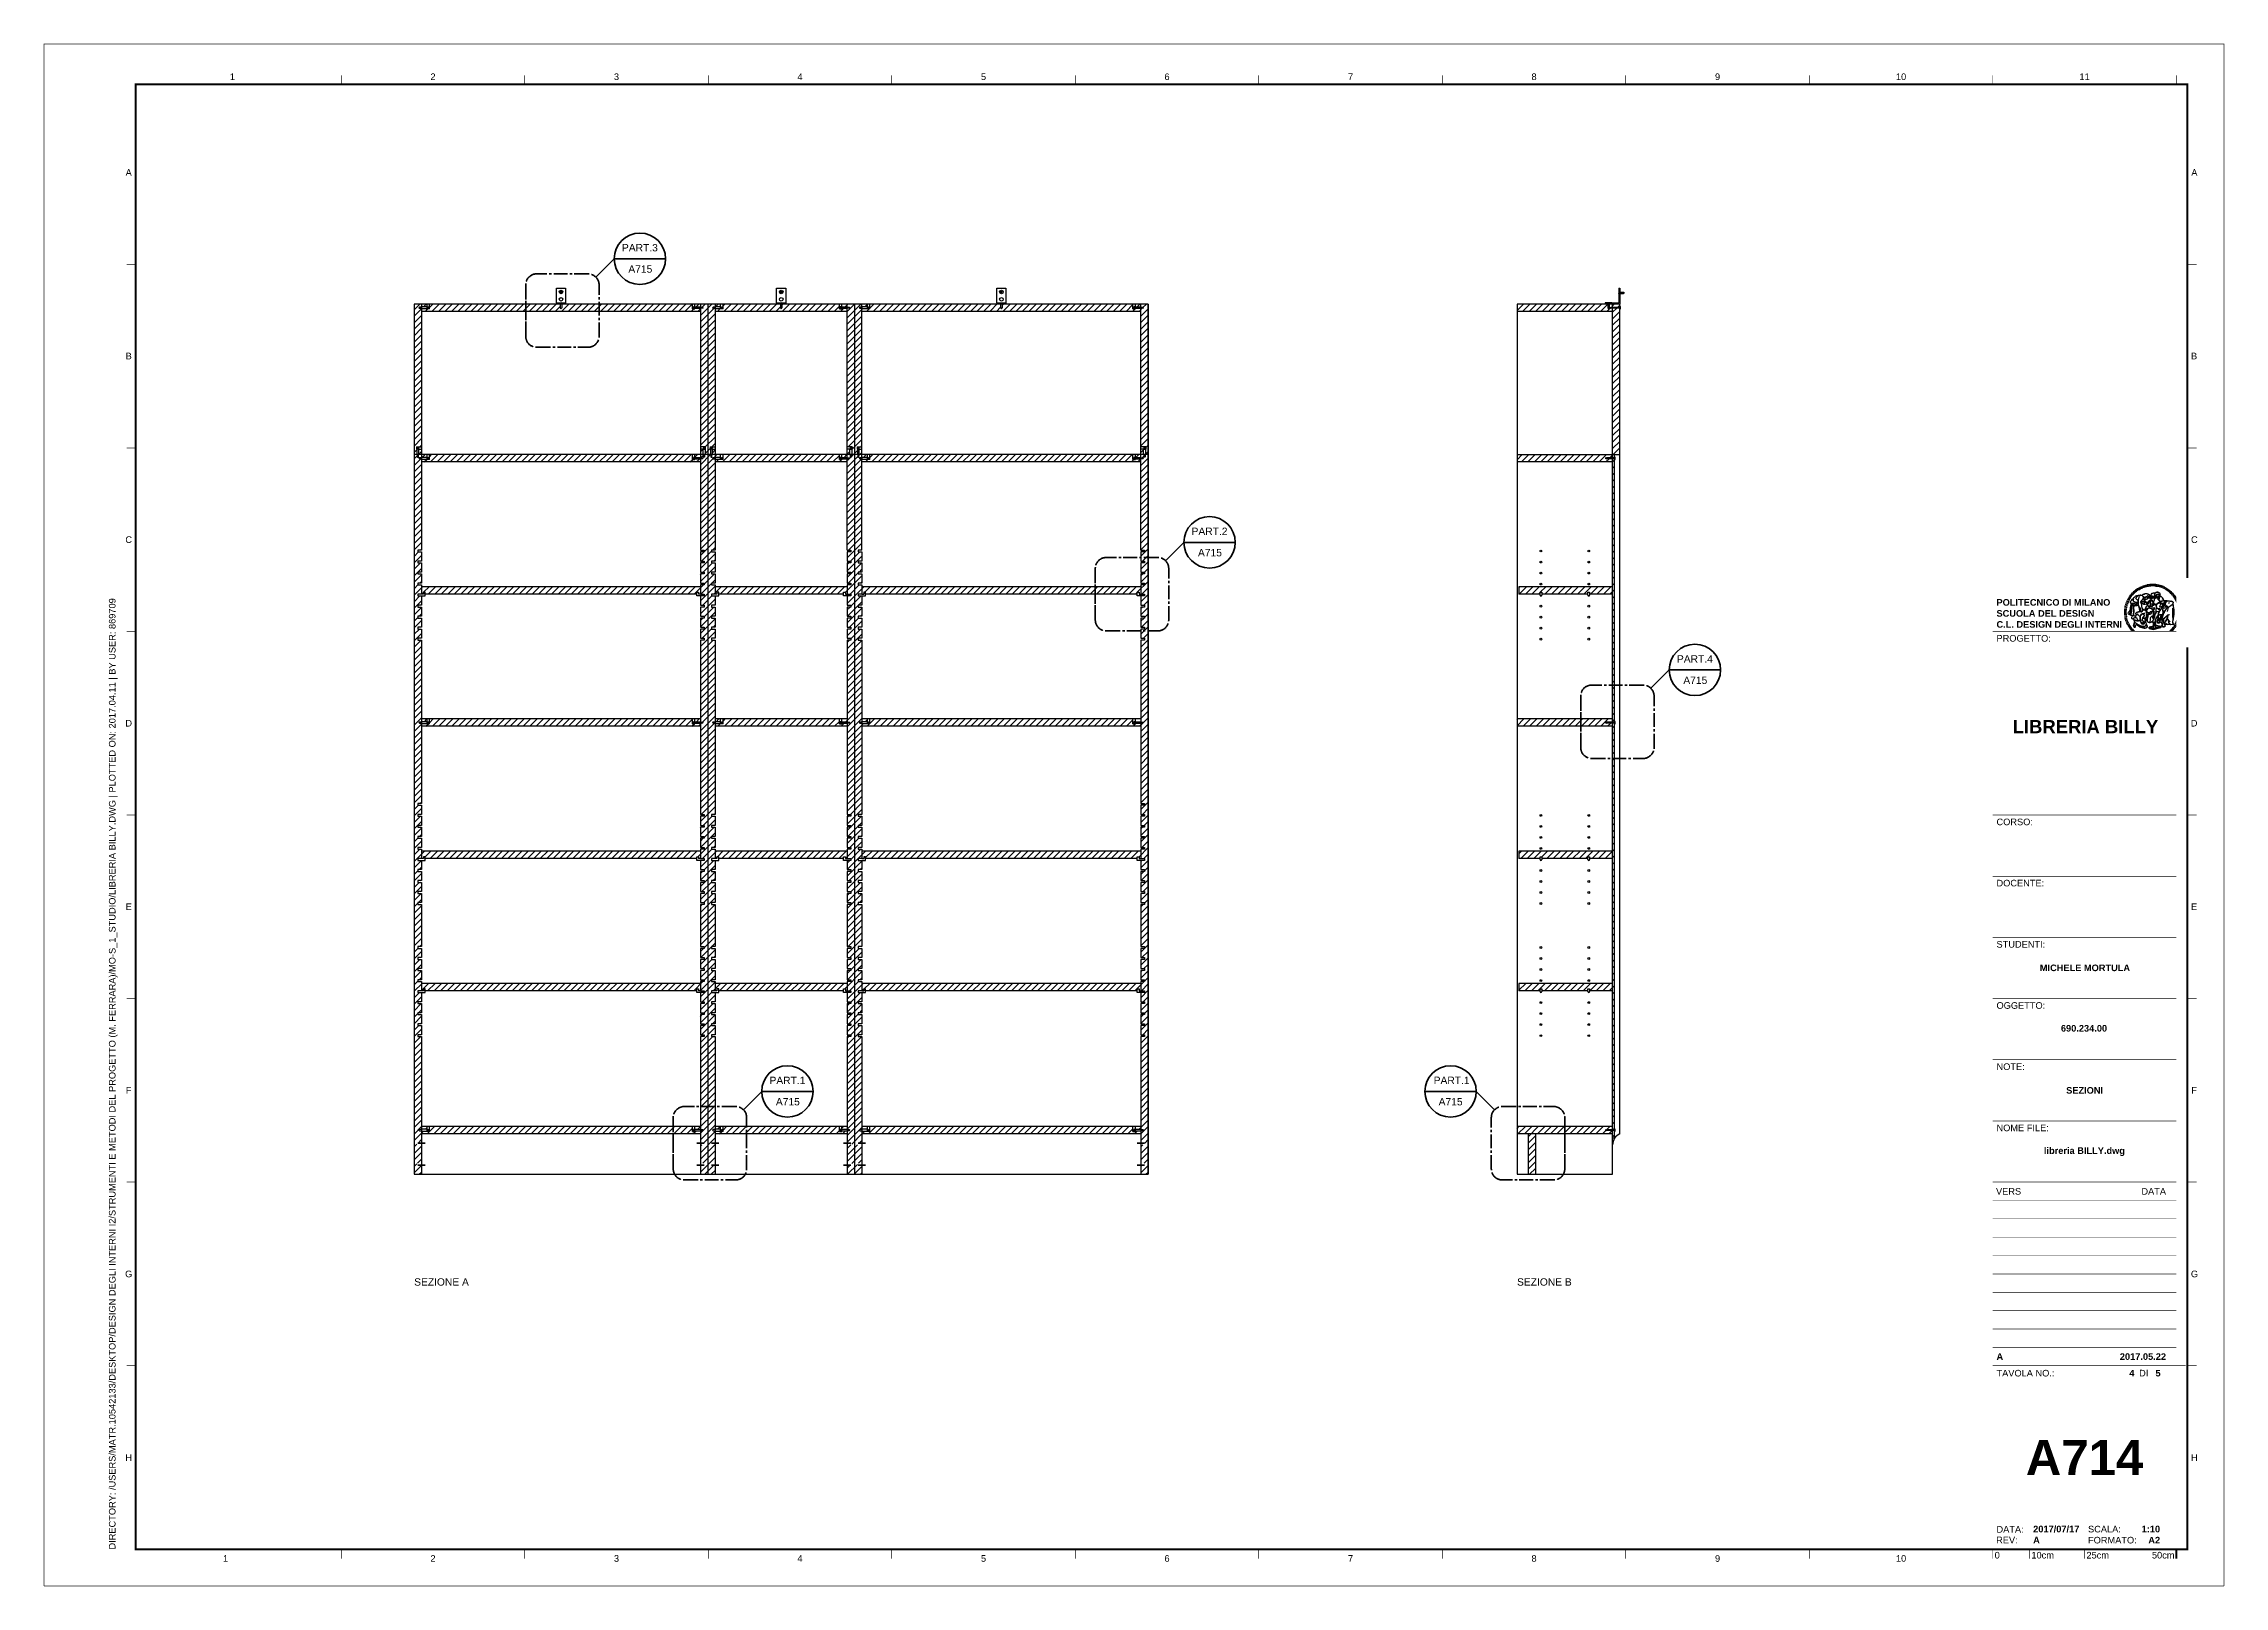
# Paper-space layout 'A713' of a CAD drawing. Header units: inches, sheet in millimetres. Extents: x 0 to 594, y 0 to 420.
# The model-space entities are those that its viewports show. They can reach past a viewport. Long polylines and large blocks are cut down to what shows.
import ezdxf
from ezdxf.enums import TextEntityAlignment as Align

# ---------------------------------------------------------------- set-up
doc = ezdxf.new("R2010")
doc.units = ezdxf.units.IN
doc.header["$MEASUREMENT"] = 0
doc.set_wipeout_variables(frame=1)
doc.linetypes.add('CENTER2', pattern=[1.125, 0.75, -0.125, 0.125, -0.125])
for name, color, linetype, lineweight in [('A-ANNO-TEXT', 3, 'Continuous', 18), ('A-LINE-GRPH', 7, 'Continuous', 13), ('A-SECT A-MCUT', 7, 'Continuous', 35)]:
    doc.layers.add(name, color=color, linetype=linetype, lineweight=lineweight)
for name, color, linetype in [('G-ANNO-LOGO', 3, 'Continuous'), ('G-ANNO-TEXT', 3, 'Continuous'), ('G-ANNO-TTLB', 3, 'Continuous')]:
    doc.layers.add(name, color=color, linetype=linetype)
doc.layers.add('G-ANNO-NPLT', color=210, linetype='Continuous', plot=False)
doc.layers.get('Defpoints').off()
doc.styles.add('ARIAL', font='Arial.ttf')
doc.styles.add('ARIAL-BOLD', font='Arial Bold.ttf')
doc.styles.add('E-ARIAL', font='Arial.ttf')
doc.styles.get("Standard").update_dxf_attribs({"font": 'Arial.ttf'})

psp = doc.layouts.new('A713')

# ---------------------------------------------------------------- texts
at = {"layer": 'A-ANNO-TEXT', "char_height": 2, "attachment_point": 1}
for s, insert in [('SEZIONE A', (100.87, 83.82)), ('SEZIONE B', (401.37, 83.82))]:
    psp.add_mtext_dynamic_manual_height_columns(s, width=97.8736, gutter_width=1, heights=[0], dxfattribs=dict(at, insert=insert))

msp = doc.modelspace()

# ---------------------------------------------------------------- blocks, each defined once
blk = doc.blocks.new('A1_GRID_LAYOUT')
at = {"layer": 'G-ANNO-NPLT', "const_width": 0.18}
for points in [[(594, 0), (594, 420), (0, 420), (0, 0)], [(594, 0), (0, 0)]]:
    blk.add_lwpolyline(points, dxfattribs=at)
at = {"layer": 'G-ANNO-TTLB', "const_width": 0.18, "flags": 128}
for points in [[(81, 411.5), (81, 409)], [(131, 411.5), (131, 409)], [(181, 411.5), (181, 409)], [(231, 411.5), (231, 409)], [(281, 411.5), (281, 409)], [(331, 411.5), (331, 409)], [(381, 411.5), (381, 409)], [(431, 411.5), (431, 409)], [(481, 411.5), (481, 409)], [(531, 411.5), (531, 409)], [(581, 411.5), (581, 409)], [(0, 368.5), (0, 366)], [(25, 360), (22.5, 360)], [(584, 360), (586.5, 360)], [(25, 310), (22.5, 310)], [(584, 310), (586.5, 310)], [(25, 260), (22.5, 260)], [(584, 260), (586.5, 260)], [(25, 210), (22.5, 210)], [(584, 210), (586.5, 210)], [(25, 160), (22.5, 160)], [(584, 160), (586.5, 160)], [(25, 110), (22.5, 110)], [(584, 110), (586.5, 110)], [(25, 60), (22.5, 60)], [(584, 60), (586.5, 60)], [(81, 10), (81, 7.5)], [(131, 10), (131, 7.5)], [(181, 10), (181, 7.5)], [(231, 10), (231, 7.5)], [(281, 10), (281, 7.5)], [(331, 10), (331, 7.5)], [(381, 10), (381, 7.5)], [(431, 10), (431, 7.5)], [(481, 10), (481, 7.5)], [(531, 10), (531, 7.5)], [(581, 10), (581, 7.5)]]:
    blk.add_lwpolyline(points, dxfattribs=at)
at = {"layer": 'G-ANNO-TTLB', "const_width": 0.5, "flags": 128}
blk.add_lwpolyline([(25, 409), (25, 10), (584, 10), (584, 409)], close=True, dxfattribs=at)
at = {"layer": 'G-ANNO-TEXT', "style": 'ARIAL'}
for s, p in [('1', (51.35, 411.07)), ('2', (106, 411.07)), ('3', (156, 411.07)), ('4', (206, 411.07)), ('5', (256, 411.07)), ('6', (306, 411.07)), ('7', (356, 411.07)), ('8', (406, 411.07)), ('9', (456, 411.07)), ('10', (506, 411.07)), ('11', (556, 411.07)), ('A', (23.09, 385)), ('A', (585.91, 385)), ('B', (23.09, 335)), ('B', (585.84, 335)), ('C', (23.09, 285)), ('C', (585.91, 285)), ('D', (23.09, 235)), ('D', (585.84, 235)), ('E', (23.09, 185)), ('E', (585.84, 185)), ('F', (23.09, 135)), ('F', (585.84, 135)), ('G', (23.09, 85)), ('G', (585.94, 85)), ('H', (23.09, 35)), ('H', (585.91, 35)), ('1', (49.49, 7.51)), ('2', (106, 7.51)), ('3', (156, 7.51)), ('4', (206, 7.51)), ('5', (256, 7.51)), ('6', (306, 7.51)), ('7', (356, 7.51)), ('8', (406, 7.51)), ('9', (456, 7.51)), ('10', (506, 7.51))]:
    blk.add_text(s, height=1.8, dxfattribs=at).set_placement(p, align=Align.MIDDLE_CENTER)
at = {"layer": 'G-ANNO-TEXT', "insert": (17.7, 9.95), "char_height": 1.8, "attachment_point": 1, "rotation": 90, "style": 'ARIAL'}
blk.add_mtext_dynamic_manual_height_columns('DIRECTORY: /USERS/MATR.10542133/DESKTOP/DESIGN DEGLI INTERNI I2/STRUMENTI E METODI DEL PROGETTO (M. FERRARA)/MO-S_1_STUDIO/LIBRERIA BILLY.DWG | PLOTTED ON: 2017.04.11 | BY USER: 869709 ', width=412.209, gutter_width=9, heights=[0], dxfattribs=at)
blk = doc.blocks.new('logoPolimi')
for p, q in [((-1.49, 1.84), (-1.36, 1.68)), ((-1.41, 1.91), (-1.28, 1.74)), ((-1.32, 1.97), (-1.2, 1.8)), ((-1.22, 2.03), (-1.11, 1.85)), ((-1.13, 2.09), (-1.03, 1.9)), ((-1.03, 2.14), (-0.94, 1.95)), ((-0.93, 2.18), (-0.84, 1.99)), ((-0.83, 2.22), (-0.75, 2.03)), ((-0.72, 2.26), (-0.66, 2.06)), ((-0.61, 2.29), (-0.56, 2.09)), ((-0.51, 2.32), (-0.46, 2.11)), ((-0.4, 2.34), (-0.36, 2.13)), ((-0.29, 2.35), (-0.26, 2.14)), ((-0.18, 2.36), (-0.16, 2.15)), ((-0.07, 2.37), (-0.06, 2.16)), ((0.04, 2.37), (0.04, 2.16)), ((0.15, 2.36), (0.14, 2.16)), ((0.26, 2.36), (0.24, 2.15)), ((0.37, 2.34), (0.34, 2.13)), ((0.48, 2.32), (0.44, 2.12)), ((0.59, 2.3), (0.54, 2.09)), ((0.69, 2.27), (0.63, 2.07)), ((0.8, 2.23), (0.73, 2.03)), ((0.9, 2.19), (0.82, 2)), ((1, 2.15), (0.91, 1.96)), ((1.1, 2.1), (1, 1.91)), ((1.2, 2.04), (1.09, 1.86)), ((1.29, 1.99), (1.18, 1.81)), ((1.38, 1.92), (1.26, 1.75)), ((1.47, 1.86), (1.34, 1.69)), ((-2.37, 0.12), (-2.16, 0.11)), ((-2.37, 0.01), (-2.16, 0.01)), ((-2.36, 0.23), (-2.15, 0.21)), ((-2.35, 0.34), (-2.14, 0.31)), ((-2.33, 0.45), (-2.12, 0.41)), ((-2.3, 0.55), (-2.1, 0.51)), ((-2.28, 0.66), (-2.07, 0.6)), ((-2.24, 0.77), (-2.04, 0.7)), ((-2.2, 0.87), (-2.01, 0.79)), ((-2.16, 0.97), (-1.97, 0.89)), ((-2.11, 1.07), (-1.93, 0.98)), ((-2.06, 1.17), (-1.88, 1.07)), ((-2.01, 1.26), (-1.83, 1.15)), ((-1.94, 1.36), (-1.77, 1.24)), ((-1.88, 1.45), (-1.71, 1.32)), ((-1.84, 0.03), (-1.82, 0.35)), ((-1.81, 1.53), (-1.65, 1.4)), ((-1.74, 1.61), (-1.58, 1.47)), ((-1.73, 0.59), (-1.73, 0.59)), ((-1.73, 0.59), (-1.73, 0.59)), ((-1.66, 1.69), (-1.51, 1.54)), ((-1.65, 0.57), (-1.65, 0.57)), ((-1.59, 1.12), (-1.59, 1.12)), ((-1.58, 1.77), (-1.44, 1.61)), ((-1.51, 0.55), (-1.51, 0.55)), ((-1.51, 0.55), (-1.51, 0.55)), ((-1.31, 0.79), (-1.21, 0.75)), ((-1.21, 0.75), (-1.31, 0.79)), ((-1.21, 0.75), (-1.31, 0.79)), ((-1.21, 0.75), (-1.21, 0.75)), ((-1.21, 0.75), (-1.21, 0.75)), ((-1.19, 0.76), (-1.19, 0.76)), ((-1.19, 0.76), (-1.19, 0.76)), ((-1.17, 0.99), (-1.18, 0.99)), ((-1.18, 0.99), (-1.17, 0.99)), ((-1.16, 0.57), (-1.16, 0.57)), ((-1.16, 0.57), (-1.16, 0.57)), ((-1.1, 0.01), (-0.99, 0.06)), ((-0.99, 0.06), (-1.1, 0.01)), ((-0.99, 0.06), (-1.1, 0.01)), ((-0.99, 0.06), (-0.99, 0.06)), ((-0.99, 0.06), (-0.99, 0.06)), ((-0.97, 0.79), (-0.98, 0.79)), ((-0.89, 0.84), (-0.97, 0.79)), ((-0.97, 0.79), (-0.89, 0.84)), ((-0.96, 1.41), (-0.96, 1.41)), ((-0.96, 1.41), (-0.96, 1.41)), ((-0.89, 0.84), (-0.82, 0.87)), ((-0.82, 0.87), (-0.89, 0.84)), ((-0.89, 0.84), (-0.82, 0.87)), ((-0.88, 0.83), (-0.89, 0.84)), ((-0.85, 1.39), (-0.85, 1.39)), ((-0.85, 1.39), (-0.85, 1.39)), ((-0.84, 0.14), (-0.84, 0.14)), ((-0.77, 1.08), (-0.78, 1.08)), ((-0.78, 1.08), (-0.77, 1.08)), ((-0.61, 1.12), (-0.77, 1.08)), ((-0.77, 1.08), (-0.61, 1.12)), ((-0.77, 1.08), (-0.61, 1.12)), ((-0.75, 1.3), (-0.76, 1.29)), ((-0.76, 1.29), (-0.75, 1.3)), ((-0.65, 0.99), (-0.7, 0.96)), ((-0.69, 0.18), (-0.68, 0.18)), ((-0.66, 0.93), (-0.66, 0.93)), ((-0.66, 0.93), (-0.64, 0.93)), ((-0.66, 0.93), (-0.66, 0.93)), ((-0.66, 0.93), (-0.66, 0.93)), ((-0.63, 1.01), (-0.63, 1.01)), ((-0.63, 1.01), (-0.62, 1.01)), ((-0.63, 0.66), (-0.63, 0.66)), ((-0.6, 1.12), (-0.61, 1.12)), ((-0.61, 1.12), (-0.6, 1.12)), ((-0.61, 1.12), (-0.6, 1.12)), ((-0.61, 0.86), (-0.57, 0.85)), ((-0.57, 0.85), (-0.61, 0.86)), ((-0.61, 0.86), (-0.57, 0.85)), ((-0.53, 1.08), (-0.6, 1.12)), ((-0.6, 1.12), (-0.6, 1.11)), ((-0.6, 1.12), (-0.53, 1.08)), ((-0.57, 0.8), (-0.59, 0.8)), ((-0.57, 0.85), (-0.53, 0.84)), ((-0.57, 0.85), (-0.57, 0.85)), ((-0.57, 0.85), (-0.57, 0.85)), ((-0.57, 0.85), (-0.53, 0.84)), ((-0.56, 0.29), (-0.49, 0.48)), ((-0.56, 0.14), (-0.56, 0.29)), ((-0.5, 0.11), (-0.56, 0.14)), ((-0.53, 0.84), (-0.51, 0.84)), ((-0.53, 0.84), (-0.51, 0.84)), ((-0.53, 0.84), (-0.53, 0.84)), ((-0.51, 0.11), (-0.51, 0.11)), ((-0.51, 0.11), (-0.51, 0.11)), ((-0.34, 0.33), (-0.5, 0.11)), ((-0.49, 0.48), (-0.41, 0.55)), ((-0.42, 0.8), (-0.47, 0.79)), ((-0.42, 0.8), (-0.47, 0.79)), ((-0.47, 0.79), (-0.45, 0.76)), ((-0.47, 0.79), (-0.45, 0.76)), ((-0.45, 1.14), (-0.42, 1.11)), ((-0.42, 1.26), (-0.36, 1.22)), ((-0.41, 0.55), (-0.34, 0.49)), ((-0.4, 1.37), (-0.38, 1.38)), ((-0.39, 1.37), (-0.4, 1.37)), ((-0.35, 1.33), (-0.4, 1.37)), ((-0.39, 1.24), (-0.4, 1.23)), ((-0.38, 1.14), (-0.38, 1.14)), ((-0.34, 0.49), (-0.09, 0.48)), ((-0.16, 0.32), (-0.34, 0.33)), ((-0.14, 0.32), (-0.31, 0.34)), ((-0.28, 1.3), (-0.29, 1.3)), ((-0.28, 1.3), (-0.28, 1.3)), ((-0.16, 1.24), (-0.16, 1.25)), ((-0.16, 1.25), (-0.16, 1.25)), ((-0.16, 0.49), (-0.14, 0.64)), ((-0.06, 0.27), (-0.16, 0.32)), ((-0.1, 0.88), (-0.09, 0.87)), ((-0.08, 1.37), (-0.08, 1.38)), ((-0.08, 1.23), (-0.05, 1.21)), ((-0.05, 1.21), (-0.08, 1.23)), ((-0.08, 1.23), (-0.05, 1.21)), ((-0.03, 0.26), (-0.06, 0.27)), ((-0.05, 1.21), (-0.04, 1.21)), ((-0.04, 1.21), (-0.05, 1.21)), ((-0.04, 1.21), (-0.04, 1.21)), ((-0.04, 1.21), (-0.04, 1.21)), ((-0.04, 0.48), (-0.03, 0.26)), ((0.03, 1.15), (0.03, 1.15)), ((0.03, 0.66), (0.03, 0.67)), ((0.07, 0.58), (0.07, 0.57)), ((0.1, 1.18), (0.1, 1.18)), ((0.1, 0.84), (0.1, 0.84)), ((0.13, 1.32), (0.17, 1.19)), ((0.14, 0.71), (0.34, 0.65)), ((0.31, 0.56), (0.17, 0.63)), ((0.27, 1.61), (0.27, 1.61)), ((0.27, 1.61), (0.27, 1.61)), ((0.27, 1.61), (0.27, 1.61)), ((0.29, 1.29), (0.29, 1.29)), ((0.29, 1.29), (0.29, 1.29)), ((0.29, 1.29), (0.29, 1.29)), ((0.29, 1.29), (0.29, 1.29)), ((0.33, 0.49), (0.34, 0.49)), ((0.33, 0.03), (0.35, 0.03)), ((0.33, 0.03), (0.35, 0.03)), ((0.34, 0.65), (0.34, 0.64)), ((0.35, 0.03), (0.57, 0.06)), ((0.35, 0.03), (0.57, 0.06)), ((0.35, 0.03), (0.35, 0.03)), ((0.35, 0.03), (0.35, 0.03)), ((0.38, 1.36), (0.37, 1.35)), ((0.38, 0.34), (0.37, 0.34)), ((0.38, 0.34), (0.38, 0.34)), ((0.43, 0.67), (0.39, 0.64)), ((0.49, 1.05), (0.51, 1.13)), ((0.51, 1.13), (0.49, 1.05)), ((0.49, 1.05), (0.51, 1.13)), ((0.51, 1.31), (0.5, 1.29)), ((0.51, 1.13), (0.52, 1.23)), ((0.52, 1.23), (0.51, 1.23)), ((0.51, 1.23), (0.52, 1.23)), ((0.52, 1.23), (0.51, 1.13)), ((0.51, 1.13), (0.52, 1.23)), ((0.52, 1.24), (0.6, 1.37)), ((0.52, 1.23), (0.6, 1.36)), ((0.6, 1.36), (0.52, 1.23)), ((0.52, 1.23), (0.52, 1.23)), ((0.52, 1.23), (0.52, 1.24)), ((0.52, 1.23), (0.52, 1.23)), ((0.55, 1.07), (0.53, 1.06)), ((0.53, 1.04), (0.53, 1.06)), ((0.53, 1.05), (0.53, 1.04)), ((0.54, 0.3), (0.63, 0.32)), ((0.54, -0.08), (0.61, 0.06)), ((0.61, 0.06), (0.54, -0.08)), ((0.54, -0.08), (0.61, 0.06)), ((0.56, 0.19), (0.59, 0.21)), ((0.57, 1.07), (0.57, 1.07)), ((0.57, 1.07), (0.57, 1.07)), ((0.57, 1.07), (0.57, 1.07)), ((0.57, 1.07), (0.57, 1.07)), ((0.57, 1.07), (0.57, 1.07)), ((0.57, 1.07), (0.57, 1.07)), ((0.57, 1.07), (0.57, 1.07)), ((0.58, 0.3), (0.59, 0.29)), ((0.59, 0.78), (0.59, 0.79)), ((0.59, 0.79), (0.59, 0.79)), ((0.59, 0.79), (0.59, 0.79)), ((0.59, 0.79), (0.59, 0.78)), ((0.61, 0.06), (0.6, 0.07)), ((0.6, 0.07), (0.61, 0.06)), ((0.61, 0.06), (0.61, 0.07)), ((0.62, 0.21), (0.65, 0.22)), ((0.64, 1.37), (0.65, 1.37)), ((0.69, 0.86), (0.68, 0.86)), ((0.68, 0.86), (0.69, 0.86)), ((0.68, 0.76), (0.68, 0.76)), ((0.76, 0.26), (0.76, 0.26)), ((0.82, 0.35), (0.84, 0.36)), ((0.82, 0.35), (0.82, 0.35)), ((0.84, 0.36), (0.84, 0.37)), ((0.85, 0.34), (1.05, 0.35)), ((0.93, 1.05), (0.93, 1.05)), ((0.93, 1.05), (0.93, 1.05)), ((0.93, 1.05), (0.93, 1.04)), ((0.93, 1.05), (0.93, 1.05)), ((0.97, 0.66), (0.96, 0.66)), ((1.01, 0.97), (0.98, 0.96)), ((1.17, 0.96), (1.17, 0.95)), ((1.17, 0.95), (1.17, 0.95)), ((1.34, 0.37), (1.26, 0.04)), ((1.27, 0.37), (1.27, 0.38)), ((1.28, 0.95), (1.28, 0.95)), ((1.37, 0.73), (1.46, 0.81)), ((1.41, 0.4), (1.41, 0.41)), ((1.56, 1.79), (1.42, 1.63)), ((1.64, 1.71), (1.49, 1.56)), ((1.49, 0.9), (1.57, 0.92)), ((1.72, 1.63), (1.56, 1.49)), ((1.67, 0.6), (1.57, 0.53)), ((1.79, 1.55), (1.63, 1.41)), ((1.86, 1.47), (1.7, 1.34)), ((1.93, 1.38), (1.76, 1.26)), ((1.99, 1.29), (1.81, 1.17)), ((2.05, 1.19), (1.87, 1.09)), ((2.1, 1.1), (1.92, 1)), ((2.15, 1), (1.96, 0.91)), ((2.19, 0.9), (2, 0.82)), ((2.23, 0.79), (2.04, 0.72)), ((2.27, 0.69), (2.07, 0.63)), ((2.3, 0.58), (2.09, 0.53)), ((2.32, 0.47), (2.12, 0.43)), ((2.34, 0.37), (2.13, 0.33)), ((2.36, 0.26), (2.15, 0.23)), ((2.37, 0.15), (2.16, 0.13)), ((2.37, 0.04), (2.16, 0.03)), ((-2.37, -0.1), (-2.16, -0.09)), ((-2.36, -0.21), (-2.15, -0.19)), ((-2.35, -0.32), (-2.14, -0.29)), ((-2.33, -0.43), (-2.12, -0.39)), ((-2.31, -0.54), (-2.1, -0.49)), ((-2.28, -0.65), (-2.08, -0.59)), ((-2.25, -0.75), (-2.05, -0.69)), ((-2.21, -0.86), (-2.02, -0.78)), ((-2.17, -0.96), (-1.98, -0.87)), ((-2.12, -1.06), (-1.93, -0.96)), ((-2.07, -1.16), (-1.89, -1.05)), ((-2.04, -0.15), (-1.97, -0.2)), ((-2.01, -1.25), (-1.84, -1.14)), ((-1.95, -1.34), (-1.78, -1.22)), ((-1.89, -1.43), (-1.72, -1.31)), ((-1.82, -1.52), (-1.66, -1.38)), ((-1.75, -1.6), (-1.59, -1.46)), ((-1.67, -1.68), (-1.52, -1.53)), ((-1.58, -0.12), (-1.6, -0.18)), ((-1.6, -0.18), (-1.58, -0.28)), ((-1.57, -0.54), (-1.59, -0.54)), ((-1.59, -0.54), (-1.59, -0.54)), ((-1.59, -1.76), (-1.45, -1.6)), ((-1.56, -0.32), (-1.56, -0.31)), ((-1.56, -0.31), (-1.56, -0.31)), ((-1.53, -0.65), (-1.53, -0.65)), ((-1.53, -0.65), (-1.53, -0.65)), ((-1.51, -1.83), (-1.37, -1.67)), ((-1.48, -0.86), (-1.48, -0.85)), ((-1.42, -0.37), (-1.42, -0.37)), ((-1.42, -1.9), (-1.29, -1.73)), ((-1.38, -0.46), (-1.38, -0.46)), ((-1.33, -1.96), (-1.21, -1.79)), ((-1.31, -0.24), (-1.31, -0.23)), ((-1.31, -0.23), (-1.31, -0.24)), ((-1.23, -0.19), (-1.23, -0.19)), ((-1.23, -0.19), (-1.23, -0.19)), ((-1.23, -0.19), (-1.23, -0.19)), ((-1.23, -0.19), (-1.23, -0.19)), ((-1.01, -0.39), (-1.02, -0.39)), ((-1.02, -0.39), (-1.01, -0.39)), ((-1.02, -0.7), (-1.02, -0.7)), ((-1.02, -0.7), (-1.02, -0.7)), ((-1.02, -0.7), (-1.02, -0.7)), ((-0.79, -0.51), (-0.83, -0.58)), ((-0.83, -0.58), (-0.79, -0.51)), ((-0.83, -0.58), (-0.79, -0.51)), ((-0.78, -1.05), (-0.83, -0.94)), ((-0.83, -0.94), (-0.78, -1.05)), ((-0.83, -0.94), (-0.83, -0.94)), ((-0.83, -0.94), (-0.78, -1.05)), ((-0.82, -1.23), (-0.82, -1.23)), ((-0.82, -1.23), (-0.77, -1.23)), ((-0.77, -1.23), (-0.82, -1.23)), ((-0.82, -1.23), (-0.82, -1.23)), ((-0.77, -1.23), (-0.82, -1.23)), ((-0.75, -0.96), (-0.8, -0.89)), ((-0.8, -0.89), (-0.79, -0.92)), ((-0.79, -0.92), (-0.8, -0.89)), ((-0.8, -0.89), (-0.75, -0.96)), ((-0.79, -0.92), (-0.8, -0.89)), ((-0.8, -0.89), (-0.8, -0.89)), ((-0.8, -0.89), (-0.75, -0.96)), ((-0.79, -0.92), (-0.78, -0.95)), ((-0.78, -0.95), (-0.79, -0.92)), ((-0.78, -0.95), (-0.79, -0.92)), ((-0.77, -0.49), (-0.78, -0.48)), ((-0.78, -0.48), (-0.77, -0.49)), ((-0.78, -0.95), (-0.76, -1)), ((-0.76, -1), (-0.78, -0.95)), ((-0.76, -1), (-0.78, -0.95)), ((-0.71, -0.89), (-0.75, -0.87)), ((-0.75, -0.87), (-0.71, -0.89)), ((-0.75, -0.87), (-0.71, -0.89)), ((-0.72, -1.01), (-0.75, -0.96)), ((-0.75, -0.96), (-0.72, -1.01)), ((-0.75, -0.96), (-0.72, -1.01)), ((-0.64, -0.93), (-0.71, -0.89)), ((-0.71, -0.89), (-0.64, -0.93)), ((-0.71, -0.89), (-0.64, -0.93)), ((-0.66, -0.53), (-0.66, -0.53)), ((-0.66, -0.53), (-0.66, -0.53)), ((-0.66, -0.53), (-0.66, -0.53)), ((-0.39, -0.81), (-0.51, -0.69)), ((-0.51, -1.04), (-0.5, -1.04)), ((-0.48, -0.42), (-0.48, -0.42)), ((-0.48, -0.42), (-0.48, -0.42)), ((-0.48, -0.42), (-0.48, -0.42)), ((-0.41, -0.51), (-0.41, -0.51)), ((-0.38, -0.05), (-0.39, -0.12)), ((-0.39, -0.12), (-0.37, -0.1)), ((-0.35, -0.14), (-0.37, -0.08)), ((-0.37, -0.09), (-0.37, -0.09)), ((-0.33, -0.12), (-0.35, -0.14)), ((-0.32, -0.14), (-0.35, -0.14)), ((-0.35, -0.18), (-0.34, -0.22)), ((-0.34, -0.08), (-0.29, -0.16)), ((-0.34, -0.22), (-0.34, -0.22)), ((-0.27, -0.17), (-0.32, -0.14)), ((-0.25, -0.91), (-0.26, -0.9)), ((-0.26, -1.29), (0.1, -1.2)), ((0.1, -1.2), (-0.26, -1.29)), ((0.08, -1.4), (-0.26, -1.29)), ((-0.26, -1.29), (0.08, -1.4)), ((-0.26, -1.38), (-0.26, -1.29)), ((-0.26, -1.29), (-0.26, -1.29)), ((-0.26, -1.29), (-0.26, -1.38)), ((-0.26, -1.29), (0.08, -1.4)), ((-0.26, -1.29), (-0.26, -1.29)), ((0.08, -1.49), (-0.26, -1.38)), ((-0.26, -1.38), (0.09, -1.49)), ((-0.14, -0.15), (-0.16, -0.13)), ((-0.11, -0.04), (-0.12, -0.05)), ((-0.04, -0.41), (-0.01, -0.44)), ((-0.01, -0.44), (-0.04, -0.41)), ((-0.04, -0.41), (-0.01, -0.44)), ((0.07, -0.84), (0.07, -0.84)), ((0.07, -0.84), (0.07, -0.84)), ((0.1, -1.2), (0.08, -1.32)), ((0.08, -1.32), (0.13, -1.2)), ((0.08, -1.4), (0.72, -1.22)), ((0.72, -1.22), (0.08, -1.4)), ((0.08, -1.4), (0.72, -1.22)), ((0.72, -1.31), (0.08, -1.49)), ((0.08, -1.44), (0.08, -1.4)), ((0.08, -1.4), (0.08, -1.44)), ((0.08, -1.4), (0.08, -1.49)), ((0.08, -1.49), (0.08, -1.44)), ((0.08, -1.44), (0.08, -1.44)), ((0.08, -1.44), (0.08, -1.45)), ((0.08, -1.45), (0.08, -1.46)), ((0.08, -1.46), (0.08, -1.49)), ((0.1, -1.01), (0.09, -0.86)), ((0.1, -1.01), (0.09, -0.86)), ((0.09, -1.49), (0.72, -1.31)), ((0.1, -1.2), (0.12, -1.04)), ((0.12, -1.04), (0.1, -1.2)), ((0.13, -1.2), (0.1, -1.2)), ((0.1, -1.2), (0.13, -1.2)), ((0.13, -1.2), (0.1, -1.2)), ((0.1, -1.2), (0.1, -1.2)), ((0.11, -0.44), (0.11, -0.44)), ((0.11, -0.44), (0.11, -0.44)), ((0.12, -0.21), (0.12, -0.21)), ((0.12, -0.21), (0.12, -0.21)), ((0.12, -0.21), (0.12, -0.21)), ((0.12, -0.21), (0.12, -0.21)), ((0.12, -0.21), (0.12, -0.21)), ((0.12, -0.21), (0.12, -0.21)), ((0.12, -0.21), (0.12, -0.21)), ((0.12, -0.21), (0.12, -0.21)), ((0.12, -0.21), (0.12, -0.21)), ((0.12, -0.21), (0.12, -0.21)), ((0.12, -0.21), (0.12, -0.21)), ((0.12, -0.21), (0.12, -0.21)), ((0.12, -0.21), (0.12, -0.21)), ((0.12, -0.56), (0.14, -0.53)), ((0.14, -0.53), (0.12, -0.56)), ((0.12, -0.56), (0.14, -0.53)), ((0.12, -1.04), (0.12, -1.04)), ((0.12, -1.04), (0.12, -1.04)), ((0.12, -1.04), (0.12, -1.04)), ((0.21, -0.99), (0.13, -1.2)), ((0.13, -1.2), (0.21, -0.99)), ((0.36, -1.14), (0.13, -1.2)), ((0.13, -1.2), (0.26, -1.17)), ((0.14, -0.53), (0.16, -0.49)), ((0.16, -0.49), (0.14, -0.53)), ((0.14, -0.53), (0.16, -0.49)), ((0.16, -0.49), (0.16, -0.49)), ((0.16, -0.49), (0.16, -0.49)), ((0.28, -1.19), (0.21, -0.99)), ((0.21, -0.99), (0.31, -1.27)), ((0.24, -0.17), (0.24, -0.16)), ((0.24, -0.16), (0.24, -0.17)), ((0.25, -0.84), (0.25, -0.88)), ((0.25, -0.88), (0.25, -0.84)), ((0.25, -0.88), (0.25, -0.84)), ((0.25, -0.88), (0.29, -1.17)), ((0.26, -0.88), (0.25, -0.88)), ((0.31, -1.27), (0.25, -0.88)), ((0.26, -1.17), (0.28, -1.16)), ((0.28, -1.16), (0.36, -1.14)), ((0.29, -1.17), (0.28, -1.19)), ((0.36, -1.14), (0.72, -1.22)), ((0.72, -1.22), (0.36, -1.14)), ((0.49, -0.31), (0.49, -0.31)), ((0.49, -0.31), (0.49, -0.31)), ((0.5, -0.27), (0.5, -0.27)), ((0.51, -0.27), (0.51, -0.27)), ((0.72, -0.81), (0.75, -0.89)), ((0.72, -1.22), (0.72, -1.31)), ((0.72, -1.31), (0.72, -1.22)), ((0.74, -0.23), (0.74, -0.23)), ((0.74, -0.23), (0.75, -0.24)), ((0.75, -0.23), (0.75, -0.23)), ((0.86, -0.25), (0.82, -0.34)), ((0.87, -0.22), (0.86, -0.23)), ((0.87, -0.22), (0.86, -0.25)), ((0.96, -0.58), (0.96, -0.57)), ((1.05, -1.05), (1.04, -1.05)), ((1.28, -2), (1.17, -1.82)), ((1.37, -1.93), (1.25, -1.76)), ((1.31, -0.27), (1.3, -0.26)), ((1.3, -0.26), (1.3, -0.26)), ((1.3, -0.26), (1.3, -0.26)), ((1.3, -0.26), (1.31, -0.27)), ((1.3, -0.26), (1.3, -0.26)), ((1.46, -1.87), (1.33, -1.7)), ((1.54, -1.8), (1.41, -1.64)), ((1.63, -1.72), (1.48, -1.57)), ((1.71, -1.65), (1.55, -1.5)), ((1.78, -1.57), (1.62, -1.43)), ((1.85, -1.48), (1.69, -1.35)), ((1.92, -1.39), (1.75, -1.27)), ((1.98, -1.3), (1.81, -1.19)), ((2.04, -1.21), (1.86, -1.1)), ((2.09, -1.11), (1.91, -1.01)), ((2.14, -1.01), (1.95, -0.92)), ((2.19, -0.91), (1.99, -0.83)), ((2.23, -0.81), (2.03, -0.74)), ((2.26, -0.7), (2.06, -0.64)), ((2.29, -0.6), (2.09, -0.55)), ((2.32, -0.49), (2.11, -0.45)), ((2.34, -0.38), (2.13, -0.35)), ((2.35, -0.27), (2.15, -0.25)), ((2.37, -0.08), (2.16, -0.07)), ((2.36, -0.16), (2.16, -0.15)), ((-1.24, -2.02), (-1.13, -1.84)), ((-1.14, -2.08), (-1.04, -1.89)), ((-1.04, -2.13), (-0.95, -1.94)), ((-0.94, -2.18), (-0.86, -1.98)), ((-0.84, -2.22), (-0.77, -2.02)), ((-0.74, -2.25), (-0.67, -2.05)), ((-0.63, -2.29), (-0.57, -2.08)), ((-0.52, -2.31), (-0.48, -2.11)), ((-0.42, -2.33), (-0.38, -2.13)), ((-0.31, -2.35), (-0.28, -2.14)), ((-0.2, -2.36), (-0.18, -2.15)), ((-0.09, -2.37), (-0.08, -2.16)), ((0.03, -2.37), (0.02, -2.16)), ((0.14, -2.37), (0.12, -2.16)), ((0.25, -2.36), (0.22, -2.15)), ((0.35, -2.34), (0.32, -2.14)), ((0.46, -2.32), (0.42, -2.12)), ((0.57, -2.3), (0.52, -2.1)), ((0.68, -2.27), (0.62, -2.07)), ((0.78, -2.24), (0.71, -2.04)), ((0.89, -2.2), (0.81, -2)), ((0.99, -2.15), (0.9, -1.96)), ((1.09, -2.11), (0.99, -1.92)), ((1.19, -2.05), (1.08, -1.87))]:
    blk.add_line(p, q)
for points in [[(-1.9, 0.12), (-1.94, 0.02), (-2.05, -0.09), (-2.05, -0.09)], [(-1.86, 0.38), (-1.86, 0.38), (-1.87, 0.19), (-1.9, 0.12)], [(-1.76, 0.6), (-1.76, 0.6), (-1.84, 0.57), (-1.86, 0.38)], [(-1.86, -0.04), (-1.84, 0.02), (-1.84, 0.03), (-1.84, 0.03)], [(-1.82, 0.78), (-1.83, 0.8), (-1.85, 0.86), (-1.83, 0.88)], [(-1.82, 0.78), (-1.83, 0.8), (-1.85, 0.86), (-1.83, 0.88)], [(-1.83, 0.88), (-1.81, 0.9), (-1.76, 0.96), (-1.76, 0.96)], [(-1.83, 0.88), (-1.81, 0.9), (-1.76, 0.96), (-1.76, 0.96)], [(-1.76, 0.6), (-1.83, 0.7), (-1.78, 0.74), (-1.78, 0.74)], [(-1.78, 0.74), (-1.79, 0.74), (-1.83, 0.7), (-1.76, 0.6)], [(-1.78, 0.74), (-1.8, 0.76), (-1.81, 0.78), (-1.82, 0.78)], [(-1.78, 0.74), (-1.8, 0.76), (-1.81, 0.78), (-1.82, 0.78)], [(-1.82, 0.35), (-1.81, 0.5), (-1.73, 0.59), (-1.73, 0.59)], [(-1.82, -0.19), (-1.73, -0.07), (-1.75, 0.14), (-1.75, 0.3)], [(-1.75, 0.33), (-1.75, 0.17), (-1.73, -0.05), (-1.8, -0.17)], [(-1.78, 0.74), (-1.75, 0.72), (-1.72, 0.69), (-1.68, 0.7)], [(-1.68, 0.7), (-1.72, 0.69), (-1.75, 0.72), (-1.78, 0.74)], [(-1.68, 0.7), (-1.72, 0.69), (-1.75, 0.72), (-1.78, 0.74)], [(-1.78, 0.74), (-1.78, 0.74), (-1.78, 0.74), (-1.78, 0.74)], [(-1.76, 0.96), (-1.68, 1.1), (-1.59, 1.12), (-1.59, 1.12)], [(-1.76, 0.96), (-1.68, 1.1), (-1.6, 1.12), (-1.6, 1.12)], [(-1.73, 0.59), (-1.74, 0.59), (-1.75, 0.6), (-1.76, 0.6)], [(-1.73, 0.59), (-1.74, 0.59), (-1.75, 0.6), (-1.76, 0.6)], [(-1.75, 0.3), (-1.76, 0.47), (-1.65, 0.57), (-1.65, 0.57)], [(-1.65, 0.57), (-1.65, 0.57), (-1.76, 0.5), (-1.75, 0.33)], [(-1.65, 0.57), (-1.68, 0.58), (-1.7, 0.58), (-1.73, 0.59)], [(-1.65, 0.57), (-1.68, 0.58), (-1.7, 0.58), (-1.73, 0.59)], [(-1.5, 0.71), (-1.53, 0.74), (-1.61, 0.71), (-1.68, 0.7)], [(-1.68, 0.7), (-1.61, 0.71), (-1.53, 0.73), (-1.5, 0.71)], [(-1.5, 0.71), (-1.53, 0.73), (-1.61, 0.71), (-1.68, 0.7)], [(-1.51, 0.55), (-1.56, 0.56), (-1.61, 0.56), (-1.65, 0.57)], [(-1.65, 0.57), (-1.61, 0.56), (-1.56, 0.56), (-1.51, 0.55)], [(-1.51, 0.55), (-1.56, 0.56), (-1.61, 0.56), (-1.65, 0.57)], [(-1.59, 1.12), (-1.6, 1.06), (-1.61, 0.99), (-1.61, 0.97)], [(-1.61, 0.97), (-1.61, 0.99), (-1.6, 1.06), (-1.59, 1.12)], [(-1.61, 0.97), (-1.61, 0.99), (-1.6, 1.06), (-1.59, 1.12)], [(-1.61, 0.97), (-1.61, 0.95), (-1.56, 0.88), (-1.54, 0.87)], [(-1.54, 0.87), (-1.56, 0.88), (-1.61, 0.95), (-1.61, 0.97)], [(-1.54, 0.87), (-1.56, 0.88), (-1.61, 0.96), (-1.61, 0.97)], [(-1.59, 1.12), (-1.59, 1.13), (-1.59, 1.15), (-1.58, 1.16)], [(-1.59, 1.12), (-1.59, 1.13), (-1.59, 1.15), (-1.58, 1.16)], [(-1.58, 1.16), (-1.57, 1.21), (-1.52, 1.23), (-1.49, 1.25)], [(-1.58, 1.16), (-1.57, 1.21), (-1.52, 1.23), (-1.49, 1.25)], [(-1.58, 0.36), (-1.58, 0.48), (-1.51, 0.55), (-1.51, 0.55)], [(-1.51, 0.55), (-1.51, 0.55), (-1.58, 0.48), (-1.58, 0.36)], [(-1.51, 0.55), (-1.51, 0.55), (-1.58, 0.48), (-1.58, 0.36)], [(-1.55, 0.04), (-1.55, 0.08), (-1.58, 0.25), (-1.58, 0.36)], [(-1.58, 0.36), (-1.58, 0.25), (-1.55, 0.08), (-1.55, 0.04)], [(-1.58, 0.36), (-1.58, 0.25), (-1.55, 0.08), (-1.55, 0.04)], [(-1.58, -0.12), (-1.57, -0.06), (-1.55, 0.02), (-1.55, 0.04)], [(-1.55, 0.04), (-1.55, 0.02), (-1.57, -0.06), (-1.58, -0.12)], [(-1.55, 0.04), (-1.55, 0.02), (-1.56, -0.04), (-1.57, -0.1)], [(-1.54, 0.87), (-1.52, 0.85), (-1.47, 0.83), (-1.44, 0.83)], [(-1.44, 0.83), (-1.47, 0.83), (-1.52, 0.85), (-1.54, 0.87)], [(-1.45, 0.83), (-1.47, 0.83), (-1.52, 0.85), (-1.54, 0.87)], [(-1.51, 0.55), (-1.33, 0.54), (-1.16, 0.57), (-1.16, 0.57)], [(-1.16, 0.57), (-1.16, 0.57), (-1.33, 0.54), (-1.51, 0.55)], [(-1.16, 0.57), (-1.16, 0.57), (-1.33, 0.54), (-1.51, 0.55)], [(-1.5, 0.71), (-1.46, 0.68), (-1.4, 0.62), (-1.33, 0.66)], [(-1.33, 0.66), (-1.4, 0.62), (-1.46, 0.68), (-1.5, 0.71)], [(-1.33, 0.66), (-1.4, 0.62), (-1.46, 0.68), (-1.5, 0.71)], [(-1.49, 1.25), (-1.46, 1.26), (-1.42, 1.33), (-1.39, 1.36)], [(-1.49, 1.25), (-1.46, 1.27), (-1.43, 1.34), (-1.39, 1.36)], [(-1.31, 0.79), (-1.33, 0.79), (-1.42, 0.83), (-1.45, 0.83)], [(-1.44, 0.83), (-1.42, 0.83), (-1.33, 0.79), (-1.31, 0.79)], [(-1.31, 0.79), (-1.33, 0.79), (-1.42, 0.83), (-1.44, 0.83)], [(-1.35, 1.1), (-1.4, 1.17), (-1.36, 1.23), (-1.29, 1.31)], [(-1.29, 1.31), (-1.36, 1.23), (-1.4, 1.17), (-1.35, 1.1)], [(-1.35, 1.1), (-1.4, 1.17), (-1.36, 1.23), (-1.29, 1.31)], [(-1.39, 1.36), (-1.35, 1.38), (-1.26, 1.4), (-1.19, 1.41)], [(-1.39, 1.36), (-1.35, 1.38), (-1.26, 1.4), (-1.19, 1.41)], [(-1.18, 0.99), (-1.24, 0.97), (-1.3, 1.03), (-1.35, 1.1)], [(-1.35, 1.1), (-1.3, 1.03), (-1.24, 0.97), (-1.18, 0.99)], [(-1.18, 1), (-1.24, 0.97), (-1.3, 1.03), (-1.35, 1.1)], [(-1.33, 0.66), (-1.28, 0.7), (-1.23, 0.73), (-1.21, 0.75)], [(-1.21, 0.75), (-1.23, 0.73), (-1.28, 0.7), (-1.33, 0.66)], [(-1.21, 0.75), (-1.23, 0.73), (-1.28, 0.7), (-1.33, 0.66)], [(-1.29, 1.31), (-1.22, 1.39), (-1.01, 1.41), (-0.96, 1.41)], [(-0.96, 1.41), (-1.01, 1.41), (-1.22, 1.39), (-1.29, 1.31)], [(-1.29, 1.31), (-1.22, 1.39), (-1.01, 1.41), (-0.96, 1.41)], [(-1.24, -0.02), (-1.21, -0.01), (-1.1, 0.01), (-1.1, 0.01)], [(-1.1, 0.01), (-1.1, 0.01), (-1.21, -0.01), (-1.24, -0.02)], [(-1.1, 0.01), (-1.1, 0.01), (-1.21, -0.01), (-1.24, -0.02)], [(-1.21, 0.75), (-1.2, 0.75), (-1.19, 0.76), (-1.19, 0.76)], [(-1.19, 0.76), (-1.19, 0.76), (-1.2, 0.75), (-1.21, 0.75)], [(-1.19, 0.76), (-1.19, 0.76), (-1.2, 0.76), (-1.21, 0.75)], [(-1.19, 1.41), (-1.11, 1.43), (-0.97, 1.41), (-0.97, 1.41)], [(-1.19, 1.41), (-1.12, 1.43), (-0.98, 1.41), (-0.98, 1.41)], [(-1.19, 0.76), (-1.19, 0.77), (-1.18, 0.78), (-1.18, 0.79)], [(-1.18, 0.79), (-1.18, 0.78), (-1.19, 0.77), (-1.19, 0.76)], [(-1.19, 0.76), (-1.19, 0.77), (-1.19, 0.78), (-1.18, 0.79)], [(-1.18, 0.68), (-1.18, 0.68), (-1.19, 0.71), (-1.19, 0.76)], [(-1.19, 0.76), (-1.19, 0.71), (-1.18, 0.68), (-1.18, 0.68)], [(-1.18, 0.68), (-1.18, 0.68), (-1.19, 0.71), (-1.19, 0.76)], [(-1.18, 0.97), (-1.18, 0.97), (-1.18, 0.98), (-1.17, 0.99)], [(-1.17, 0.99), (-1.18, 0.98), (-1.18, 0.97), (-1.18, 0.97)], [(-1.18, 0.97), (-1.18, 0.97), (-1.18, 0.98), (-1.17, 0.99)], [(-1.18, 0.79), (-1.17, 0.86), (-1.18, 0.95), (-1.18, 0.97)], [(-1.18, 0.97), (-1.18, 0.95), (-1.17, 0.86), (-1.18, 0.79)], [(-1.18, 0.79), (-1.17, 0.86), (-1.18, 0.95), (-1.18, 0.97)], [(-1.16, 0.57), (-1.17, 0.6), (-1.18, 0.64), (-1.18, 0.68)], [(-1.18, 0.68), (-1.18, 0.64), (-1.17, 0.6), (-1.16, 0.57)], [(-1.16, 0.57), (-1.17, 0.6), (-1.18, 0.64), (-1.18, 0.68)], [(-1.17, 0.99), (-1.17, 1.03), (-1.16, 1.09), (-1.14, 1.13)], [(-1.09, 0.42), (-1.1, 0.44), (-1.14, 0.48), (-1.16, 0.57)], [(-1.16, 0.57), (-1.14, 0.48), (-1.1, 0.44), (-1.09, 0.42)], [(-1.09, 0.42), (-1.1, 0.44), (-1.14, 0.48), (-1.16, 0.57)], [(-1.14, 1.13), (-1.12, 1.18), (-1.05, 1.31), (-1.05, 1.31)], [(-1.12, 0.46), (-1.12, 0.46), (-1.13, 0.38), (-1.11, 0.26)], [(-1.11, 0.26), (-1.08, 0.14), (-1.05, 0.03), (-1.05, 0.03)], [(-1.02, 0.32), (-1.02, 0.32), (-1.08, 0.4), (-1.09, 0.42)], [(-1.09, 0.42), (-1.08, 0.4), (-1.02, 0.32), (-1.02, 0.32)], [(-1.02, 0.32), (-1.02, 0.32), (-1.08, 0.4), (-1.09, 0.42)], [(-0.98, 0.2), (-0.98, 0.21), (-1.02, 0.32), (-1.02, 0.32)], [(-1.02, 0.32), (-1.02, 0.32), (-0.98, 0.21), (-0.98, 0.2)], [(-0.98, 0.2), (-0.98, 0.21), (-1.02, 0.32), (-1.02, 0.32)], [(-1.01, 0.12), (-1, 0.16), (-0.98, 0.19), (-0.98, 0.2)], [(-0.98, 0.2), (-0.98, 0.19), (-1, 0.16), (-1.01, 0.12)], [(-1.01, 0.12), (-1, 0.16), (-0.98, 0.19), (-0.98, 0.2)], [(-0.99, 0.06), (-1, 0.07), (-1.01, 0.1), (-1.01, 0.12)], [(-1.01, 0.12), (-1.01, 0.1), (-1, 0.07), (-0.99, 0.06)], [(-0.99, 0.06), (-1, 0.07), (-1.01, 0.1), (-1.01, 0.12)], [(-0.99, 0.06), (-0.99, 0.06), (-0.99, 0.06), (-0.98, 0.05)], [(-0.98, 0.05), (-0.99, 0.06), (-0.99, 0.06), (-0.99, 0.06)], [(-0.99, 0.05), (-0.99, 0.06), (-0.99, 0.06), (-0.99, 0.06)], [(-0.95, 0.02), (-0.96, 0.03), (-0.97, 0.04), (-0.99, 0.05)], [(-0.98, 1.41), (-0.98, 1.41), (-0.97, 1.41), (-0.96, 1.41)], [(-0.98, 0.81), (-0.94, 0.85), (-0.92, 0.93), (-0.91, 0.97)], [(-0.91, 0.97), (-0.92, 0.93), (-0.94, 0.85), (-0.98, 0.81)], [(-0.91, 0.97), (-0.92, 0.93), (-0.94, 0.85), (-0.98, 0.81)], [(-0.98, 0.79), (-0.98, 0.81), (-0.98, 0.81), (-0.98, 0.81)], [(-0.98, 0.81), (-0.98, 0.81), (-0.98, 0.81), (-0.98, 0.79)], [(-0.98, 0.81), (-0.98, 0.81), (-0.98, 0.81), (-0.98, 0.79)], [(-0.98, 0.79), (-0.98, 0.79), (-0.98, 0.78), (-0.97, 0.77)], [(-0.98, 0.79), (-0.98, 0.79), (-0.98, 0.78), (-0.97, 0.77)], [(-0.98, 0.05), (-0.97, 0.04), (-0.96, 0.03), (-0.95, 0.02)], [(-0.95, 0.02), (-0.96, 0.03), (-0.97, 0.04), (-0.98, 0.05)], [(-0.97, 1.41), (-0.97, 1.41), (-0.97, 1.41), (-0.96, 1.41)], [(-0.97, 0.77), (-0.96, 0.74), (-0.91, 0.64), (-0.91, 0.57)], [(-0.97, 0.77), (-0.96, 0.74), (-0.91, 0.64), (-0.91, 0.57)], [(-0.96, 1.41), (-0.94, 1.41), (-0.9, 1.41), (-0.85, 1.39)], [(-0.96, 1.41), (-0.94, 1.41), (-0.9, 1.41), (-0.85, 1.39)], [(-0.95, 0.02), (-0.94, 0.01), (-0.92, 0.01), (-0.9, 0.01)], [(-0.9, 0.01), (-0.92, 0.01), (-0.94, 0.01), (-0.95, 0.02)], [(-0.91, 0.01), (-0.92, 0.01), (-0.94, 0.01), (-0.95, 0.02)], [(-0.91, 0.97), (-0.89, 1), (-0.87, 1.01), (-0.84, 1.02)], [(-0.84, 1.02), (-0.87, 1.01), (-0.89, 1), (-0.91, 0.97)], [(-0.84, 1.02), (-0.87, 1.01), (-0.89, 1.01), (-0.91, 0.97)], [(-0.91, 0.57), (-0.91, 0.5), (-0.9, 0.43), (-0.88, 0.37)], [(-0.91, 0.57), (-0.91, 0.5), (-0.9, 0.43), (-0.88, 0.37)], [(-0.87, 0.03), (-0.87, 0.03), (-0.89, 0.01), (-0.91, 0.01)], [(-0.9, 0.01), (-0.89, 0.01), (-0.87, 0.03), (-0.87, 0.03)], [(-0.87, 0.03), (-0.87, 0.03), (-0.89, 0.01), (-0.9, 0.01)], [(-0.88, 0.84), (-0.88, 0.84), (-0.89, 0.79), (-0.88, 0.77)], [(-0.88, 0.77), (-0.89, 0.79), (-0.88, 0.83), (-0.88, 0.83)], [(-0.74, 0.66), (-0.85, 0.67), (-0.88, 0.77), (-0.88, 0.77)], [(-0.88, 0.77), (-0.88, 0.77), (-0.85, 0.67), (-0.74, 0.66)], [(-0.88, 0.37), (-0.86, 0.32), (-0.83, 0.25), (-0.82, 0.25)], [(-0.88, 0.37), (-0.86, 0.32), (-0.83, 0.25), (-0.82, 0.25)], [(-0.87, 0.03), (-0.86, 0.03), (-0.86, 0.05), (-0.86, 0.06)], [(-0.86, 0.06), (-0.86, 0.05), (-0.86, 0.03), (-0.87, 0.03)], [(-0.86, 0.06), (-0.86, 0.05), (-0.86, 0.03), (-0.87, 0.03)], [(-0.85, 1.39), (-0.86, 1.42), (-0.8, 1.45), (-0.8, 1.46)], [(-0.85, 1.39), (-0.86, 1.42), (-0.83, 1.44), (-0.82, 1.45)], [(-0.86, 0.06), (-0.86, 0.07), (-0.86, 0.1), (-0.85, 0.11)], [(-0.85, 0.11), (-0.86, 0.1), (-0.86, 0.07), (-0.86, 0.06)], [(-0.85, 0.11), (-0.86, 0.1), (-0.86, 0.07), (-0.86, 0.06)], [(-0.81, 1.36), (-0.83, 1.37), (-0.84, 1.38), (-0.85, 1.39)], [(-0.85, 1.39), (-0.84, 1.38), (-0.83, 1.37), (-0.81, 1.36)], [(-0.85, 1.39), (-0.84, 1.38), (-0.83, 1.37), (-0.81, 1.36)], [(-0.85, 0.11), (-0.85, 0.12), (-0.84, 0.14), (-0.84, 0.14)], [(-0.84, 0.14), (-0.84, 0.14), (-0.85, 0.12), (-0.85, 0.11)], [(-0.84, 0.14), (-0.84, 0.14), (-0.85, 0.12), (-0.85, 0.11)], [(-0.84, 1.02), (-0.83, 1.03), (-0.81, 1.05), (-0.78, 1.08)], [(-0.78, 1.08), (-0.81, 1.05), (-0.83, 1.03), (-0.84, 1.02)], [(-0.78, 1.08), (-0.81, 1.05), (-0.83, 1.03), (-0.84, 1.02)], [(-0.84, 0.14), (-0.83, 0.15), (-0.81, 0.16), (-0.81, 0.16)], [(-0.81, 0.16), (-0.81, 0.16), (-0.83, 0.15), (-0.84, 0.14)], [(-0.81, 0.16), (-0.81, 0.16), (-0.84, 0.15), (-0.84, 0.14)], [(-0.84, 0.15), (-0.84, 0.15), (-0.84, 0.15), (-0.84, 0.14)], [(-0.84, 0.14), (-0.84, 0.14), (-0.84, 0.14), (-0.84, 0.14)], [(-0.84, 0.14), (-0.84, 0.14), (-0.84, 0.14), (-0.84, 0.14)], [(-0.84, 0.14), (-0.84, 0.14), (-0.84, 0.14), (-0.84, 0.14)], [(-0.82, 1.45), (-0.82, 1.45), (-0.8, 1.45), (-0.8, 1.45)], [(-0.82, 0.87), (-0.82, 0.87), (-0.72, 0.91), (-0.66, 0.93)], [(-0.66, 0.93), (-0.72, 0.91), (-0.82, 0.87), (-0.82, 0.87)], [(-0.82, 0.87), (-0.82, 0.87), (-0.72, 0.91), (-0.66, 0.93)], [(-0.82, 0.25), (-0.8, 0.25), (-0.77, 0.24), (-0.77, 0.23)], [(-0.82, 0.25), (-0.8, 0.25), (-0.78, 0.24), (-0.77, 0.23)], [(-0.76, 1.29), (-0.77, 1.32), (-0.79, 1.34), (-0.81, 1.36)], [(-0.81, 1.36), (-0.79, 1.34), (-0.77, 1.32), (-0.76, 1.29)], [(-0.81, 1.36), (-0.79, 1.34), (-0.77, 1.32), (-0.76, 1.3)], [(-0.81, 0.16), (-0.8, 0.17), (-0.8, 0.17), (-0.79, 0.18)], [(-0.79, 0.18), (-0.8, 0.17), (-0.8, 0.17), (-0.81, 0.16)], [(-0.79, 0.18), (-0.8, 0.17), (-0.8, 0.17), (-0.81, 0.16)], [(-0.8, 1.46), (-0.8, 1.49), (-0.69, 1.51), (-0.69, 1.51)], [(-0.8, 1.46), (-0.8, 1.49), (-0.75, 1.49), (-0.75, 1.49)], [(-0.8, 1.45), (-0.8, 1.45), (-0.8, 1.46), (-0.8, 1.46)], [(-0.79, 0.18), (-0.78, 0.18), (-0.77, 0.16), (-0.77, 0.16)], [(-0.77, 0.16), (-0.77, 0.16), (-0.78, 0.18), (-0.79, 0.18)], [(-0.77, 0.16), (-0.77, 0.16), (-0.78, 0.18), (-0.79, 0.18)], [(-0.78, 1.08), (-0.77, 1.1), (-0.76, 1.13), (-0.75, 1.16)], [(-0.75, 1.16), (-0.76, 1.13), (-0.77, 1.1), (-0.78, 1.08)], [(-0.75, 1.16), (-0.76, 1.13), (-0.77, 1.1), (-0.78, 1.08)], [(-0.77, 0.23), (-0.76, 0.22), (-0.72, 0.2), (-0.71, 0.2)], [(-0.77, 0.23), (-0.76, 0.22), (-0.72, 0.2), (-0.71, 0.2)], [(-0.77, 0.16), (-0.77, 0.16), (-0.74, 0.16), (-0.7, 0.17)], [(-0.7, 0.17), (-0.74, 0.16), (-0.77, 0.16), (-0.77, 0.16)], [(-0.7, 0.17), (-0.74, 0.16), (-0.77, 0.16), (-0.77, 0.16)], [(-0.76, 1.3), (-0.74, 1.25), (-0.73, 1.2), (-0.75, 1.16)], [(-0.75, 1.16), (-0.73, 1.2), (-0.74, 1.25), (-0.76, 1.29)], [(-0.76, 1.29), (-0.74, 1.25), (-0.73, 1.2), (-0.75, 1.16)], [(-0.75, 1.49), (-0.75, 1.52), (-0.69, 1.51), (-0.69, 1.51)], [(-0.7, 1.26), (-0.7, 1.28), (-0.73, 1.28), (-0.75, 1.3)], [(-0.75, 1.3), (-0.73, 1.28), (-0.7, 1.28), (-0.7, 1.26)], [(-0.71, 1.24), (-0.72, 1.25), (-0.73, 1.27), (-0.75, 1.28)], [(-0.63, 0.66), (-0.63, 0.66), (-0.73, 0.66), (-0.74, 0.66)], [(-0.74, 0.66), (-0.73, 0.66), (-0.63, 0.66), (-0.63, 0.66)], [(-0.65, 1.23), (-0.67, 1.24), (-0.71, 1.23), (-0.71, 1.24)], [(-0.71, 0.2), (-0.7, 0.2), (-0.69, 0.19), (-0.69, 0.18)], [(-0.71, 0.2), (-0.7, 0.2), (-0.69, 0.19), (-0.69, 0.18)], [(-0.65, 1.23), (-0.67, 1.24), (-0.7, 1.25), (-0.7, 1.26)], [(-0.7, 1.26), (-0.7, 1.25), (-0.67, 1.24), (-0.65, 1.23)], [(-0.7, 0.17), (-0.69, 0.17), (-0.68, 0.18), (-0.69, 0.18)], [(-0.69, 0.18), (-0.68, 0.18), (-0.69, 0.17), (-0.7, 0.17)], [(-0.69, 0.18), (-0.68, 0.18), (-0.69, 0.17), (-0.7, 0.17)], [(-0.69, 1.51), (-0.69, 1.59), (-0.51, 1.55), (-0.51, 1.55)], [(-0.69, 1.51), (-0.66, 1.55), (-0.66, 1.55), (-0.66, 1.55)], [(-0.66, 0.67), (-0.69, 0.69), (-0.68, 0.72), (-0.68, 0.76)], [(-0.68, 0.76), (-0.68, 0.72), (-0.69, 0.69), (-0.66, 0.67)], [(-0.66, 0.68), (-0.69, 0.69), (-0.68, 0.72), (-0.68, 0.76)], [(-0.68, 0.76), (-0.68, 0.79), (-0.67, 0.82), (-0.66, 0.83)], [(-0.66, 0.83), (-0.67, 0.82), (-0.68, 0.79), (-0.68, 0.76)], [(-0.68, 0.76), (-0.68, 0.79), (-0.67, 0.82), (-0.66, 0.83)], [(-0.68, 0.18), (-0.68, 0.18), (-0.56, 0.15), (-0.51, 0.11)], [(-0.68, 0.18), (-0.68, 0.18), (-0.56, 0.15), (-0.51, 0.11)], [(-0.66, 1.55), (-0.63, 1.57), (-0.51, 1.55), (-0.51, 1.55)], [(-0.62, 0.95), (-0.63, 0.95), (-0.64, 0.94), (-0.66, 0.93)], [(-0.66, 0.93), (-0.64, 0.94), (-0.63, 0.95), (-0.62, 0.95)], [(-0.66, 0.83), (-0.65, 0.85), (-0.61, 0.86), (-0.61, 0.86)], [(-0.61, 0.86), (-0.61, 0.86), (-0.65, 0.84), (-0.66, 0.83)], [(-0.66, 0.83), (-0.65, 0.84), (-0.61, 0.86), (-0.61, 0.86)], [(-0.63, 0.66), (-0.64, 0.67), (-0.65, 0.67), (-0.66, 0.68)], [(-0.63, 0.66), (-0.64, 0.67), (-0.65, 0.67), (-0.66, 0.67)], [(-0.66, 0.67), (-0.65, 0.67), (-0.64, 0.67), (-0.63, 0.66)], [(-0.59, 1.24), (-0.6, 1.23), (-0.63, 1.22), (-0.65, 1.23)], [(-0.65, 1.23), (-0.63, 1.22), (-0.6, 1.23), (-0.59, 1.24)], [(-0.56, 1.24), (-0.56, 1.24), (-0.63, 1.22), (-0.65, 1.23)], [(-0.63, 1.01), (-0.63, 1.01), (-0.64, 1), (-0.65, 0.99)], [(-0.64, 0.93), (-0.64, 0.93), (-0.58, 0.88), (-0.57, 0.85)], [(-0.64, 0.93), (-0.64, 0.93), (-0.58, 0.88), (-0.57, 0.85)], [(-0.6, 1.11), (-0.6, 1.11), (-0.59, 1.05), (-0.63, 1.01)], [(-0.6, 1.11), (-0.6, 1.11), (-0.59, 1.05), (-0.63, 1.01)], [(-0.5, 0.65), (-0.55, 0.61), (-0.6, 0.64), (-0.63, 0.66)], [(-0.5, 0.65), (-0.55, 0.61), (-0.6, 0.64), (-0.63, 0.66)], [(-0.62, 1.01), (-0.62, 1.01), (-0.62, 0.97), (-0.62, 0.95)], [(-0.62, 0.95), (-0.62, 0.97), (-0.62, 1.01), (-0.62, 1.01)], [(-0.56, 1.24), (-0.56, 1.24), (-0.57, 1.25), (-0.59, 1.24)], [(-0.59, 1.24), (-0.57, 1.25), (-0.56, 1.24), (-0.56, 1.24)], [(-0.41, 0.55), (-0.41, 0.55), (-0.59, 0.44), (-0.56, 0.15)], [(-0.52, 0.81), (-0.53, 0.8), (-0.56, 0.79), (-0.57, 0.8)], [(-0.57, 0.01), (-0.57, 0.01), (-0.38, -0.06), (-0.35, -0.15)], [(-0.49, 1.27), (-0.5, 1.26), (-0.53, 1.24), (-0.56, 1.24)], [(-0.52, 1.26), (-0.53, 1.26), (-0.54, 1.22), (-0.56, 1.24)], [(-0.56, 1.24), (-0.54, 1.22), (-0.53, 1.26), (-0.52, 1.26)], [(-0.47, 1.06), (-0.49, 1.06), (-0.53, 1.08), (-0.53, 1.08)], [(-0.53, 1.08), (-0.53, 1.08), (-0.49, 1.06), (-0.47, 1.06)], [(-0.53, 0.84), (-0.53, 0.84), (-0.52, 0.81), (-0.52, 0.81)], [(-0.49, 1.27), (-0.5, 1.26), (-0.51, 1.26), (-0.52, 1.26)], [(-0.52, 1.26), (-0.51, 1.26), (-0.5, 1.26), (-0.49, 1.27)], [(-0.51, 0.12), (-0.51, 0.12), (-0.52, 0.19), (-0.49, 0.21)], [(-0.51, 0.19), (-0.51, 0.18), (-0.52, 0.15), (-0.51, 0.14)], [(-0.51, 1.55), (-0.43, 1.57), (-0.43, 1.53), (-0.43, 1.53)], [(-0.51, 1.55), (-0.43, 1.57), (-0.35, 1.51), (-0.35, 1.51)], [(-0.51, 0.84), (-0.51, 0.84), (-0.46, 0.83), (-0.45, 0.83)], [(-0.51, 0.84), (-0.51, 0.84), (-0.46, 0.83), (-0.45, 0.83)], [(-0.42, 0.27), (-0.43, 0.27), (-0.5, 0.2), (-0.51, 0.19)], [(-0.51, 0.14), (-0.51, 0.13), (-0.47, 0.05), (-0.47, 0.04)], [(-0.51, 0.11), (-0.51, 0.11), (-0.51, 0.11), (-0.51, 0.11)], [(-0.51, 0.11), (-0.51, 0.11), (-0.47, 0.1), (-0.46, 0.04)], [(-0.51, 0.11), (-0.51, 0.11), (-0.51, 0.11), (-0.51, 0.11)], [(-0.51, 0.11), (-0.5, 0.11), (-0.5, 0.1), (-0.49, 0.1)], [(-0.47, 0.71), (-0.46, 0.66), (-0.5, 0.65), (-0.5, 0.65)], [(-0.47, 0.71), (-0.46, 0.66), (-0.5, 0.65), (-0.5, 0.65)], [(-0.44, 1.3), (-0.45, 1.3), (-0.47, 1.28), (-0.49, 1.27)], [(-0.49, 1.27), (-0.47, 1.28), (-0.45, 1.3), (-0.44, 1.3)], [(-0.44, 1.3), (-0.45, 1.3), (-0.47, 1.28), (-0.49, 1.27)], [(-0.49, 0.21), (-0.48, 0.21), (-0.47, 0.22), (-0.47, 0.23)], [(-0.49, 0.21), (-0.49, 0.21), (-0.49, 0.21), (-0.49, 0.21)], [(-0.37, -0.09), (-0.37, -0.07), (-0.49, 0.1), (-0.49, 0.1)], [(-0.46, 1.08), (-0.46, 1.07), (-0.46, 1.06), (-0.47, 1.06)], [(-0.47, 1.06), (-0.46, 1.06), (-0.46, 1.07), (-0.46, 1.08)], [(-0.45, 0.76), (-0.44, 0.74), (-0.47, 0.71), (-0.47, 0.71)], [(-0.45, 0.76), (-0.44, 0.74), (-0.47, 0.71), (-0.47, 0.71)], [(-0.47, 0.23), (-0.46, 0.24), (-0.44, 0.27), (-0.42, 0.27)], [(-0.47, 0.04), (-0.47, 0.03), (-0.44, 0.02), (-0.44, 0.01)], [(-0.44, 1.1), (-0.45, 1.1), (-0.46, 1.08), (-0.46, 1.08)], [(-0.46, 1.08), (-0.46, 1.09), (-0.45, 1.1), (-0.44, 1.1)], [(-0.46, 0.04), (-0.46, 0.03), (-0.45, 0.03), (-0.44, 0.02)], [(-0.45, 0.83), (-0.44, 0.83), (-0.39, 0.82), (-0.39, 0.82)], [(-0.45, 0.83), (-0.44, 0.83), (-0.39, 0.82), (-0.39, 0.82)], [(-0.36, 0.68), (-0.36, 0.66), (-0.45, 0.58), (-0.41, 0.55)], [(-0.41, 0.55), (-0.45, 0.58), (-0.4, 0.62), (-0.39, 0.62)], [(-0.41, 1.32), (-0.42, 1.3), (-0.43, 1.3), (-0.44, 1.3)], [(-0.44, 1.3), (-0.43, 1.3), (-0.42, 1.3), (-0.41, 1.32)], [(-0.41, 1.32), (-0.42, 1.3), (-0.43, 1.3), (-0.44, 1.3)], [(-0.42, 1.11), (-0.42, 1.11), (-0.44, 1.1), (-0.44, 1.1)], [(-0.44, 1.1), (-0.44, 1.1), (-0.42, 1.11), (-0.42, 1.11)], [(-0.44, 0.02), (-0.43, 0.01), (-0.44, 0.01), (-0.43, 0)], [(-0.44, 0.01), (-0.43, 0), (-0.43, -0.02), (-0.38, -0.05)], [(-0.43, 1.53), (-0.37, 1.53), (-0.35, 1.5), (-0.35, 1.5)], [(-0.4, 1.12), (-0.4, 1.11), (-0.42, 1.11), (-0.42, 1.11)], [(-0.42, 1.11), (-0.42, 1.11), (-0.4, 1.11), (-0.4, 1.12)], [(-0.39, 0.82), (-0.39, 0.81), (-0.42, 0.8), (-0.42, 0.8)], [(-0.39, 0.82), (-0.39, 0.81), (-0.42, 0.8), (-0.42, 0.8)], [(-0.35, 0.32), (-0.36, 0.31), (-0.41, 0.28), (-0.42, 0.27)], [(-0.42, 0.27), (-0.41, 0.27), (-0.39, 0.28), (-0.38, 0.3)], [(-0.4, 1.37), (-0.4, 1.37), (-0.39, 1.33), (-0.41, 1.32)], [(-0.41, 1.32), (-0.39, 1.33), (-0.4, 1.37), (-0.4, 1.37)], [(-0.4, 1.37), (-0.4, 1.37), (-0.39, 1.33), (-0.41, 1.32)], [(-0.34, 0.49), (-0.35, 0.51), (-0.36, 0.52), (-0.41, 0.55)], [(-0.41, 0.55), (-0.36, 0.52), (-0.35, 0.51), (-0.34, 0.49)], [(-0.38, 1.14), (-0.38, 1.14), (-0.39, 1.12), (-0.4, 1.12)], [(-0.4, 1.12), (-0.39, 1.12), (-0.38, 1.14), (-0.38, 1.14)], [(-0.37, 1.36), (-0.38, 1.36), (-0.38, 1.35), (-0.39, 1.37)], [(-0.39, 0.63), (-0.39, 0.64), (-0.38, 0.65), (-0.36, 0.67)], [(-0.39, 0.62), (-0.38, 0.63), (-0.39, 0.63), (-0.39, 0.63)], [(-0.38, 1.38), (-0.38, 1.38), (-0.38, 1.36), (-0.36, 1.36)], [(-0.38, 1.14), (-0.38, 1.14), (-0.35, 1.11), (-0.35, 1.15)], [(-0.35, 1.14), (-0.35, 1.11), (-0.38, 1.14), (-0.38, 1.14)], [(-0.38, 0.3), (-0.37, 0.31), (-0.34, 0.35), (-0.3, 0.34)], [(-0.35, 1.34), (-0.37, 1.35), (-0.37, 1.36), (-0.37, 1.36)], [(-0.36, 1.36), (-0.36, 1.36), (-0.37, 1.35), (-0.35, 1.34)], [(-0.36, 0.67), (-0.34, 0.68), (-0.35, 0.68), (-0.35, 0.73)], [(-0.35, 0.73), (-0.36, 0.68), (-0.35, 0.69), (-0.36, 0.68)], [(-0.35, 1.5), (-0.33, 1.52), (-0.31, 1.5), (-0.31, 1.5)], [(-0.35, 1.51), (-0.28, 1.52), (-0.25, 1.44), (-0.25, 1.44)], [(-0.28, 1.3), (-0.31, 1.32), (-0.34, 1.34), (-0.35, 1.34)], [(-0.35, 1.34), (-0.34, 1.34), (-0.31, 1.32), (-0.28, 1.3)], [(-0.28, 1.31), (-0.31, 1.32), (-0.31, 1.31), (-0.35, 1.33)], [(-0.3, 1.28), (-0.3, 1.26), (-0.34, 1.18), (-0.35, 1.14)], [(-0.35, 1.15), (-0.34, 1.18), (-0.3, 1.26), (-0.3, 1.28)], [(-0.3, 0.9), (-0.3, 0.9), (-0.34, 0.77), (-0.35, 0.73)], [(-0.35, 0.73), (-0.34, 0.78), (-0.32, 0.79), (-0.32, 0.79)], [(-0.31, 0.34), (-0.31, 0.34), (-0.34, 0.33), (-0.35, 0.32)], [(-0.25, 0.48), (-0.27, 0.49), (-0.33, 0.47), (-0.34, 0.49)], [(-0.34, 0.49), (-0.33, 0.47), (-0.21, 0.46), (-0.18, 0.47)], [(-0.32, 0.79), (-0.33, 0.84), (-0.31, 0.88), (-0.31, 0.88)], [(-0.31, 1.5), (-0.26, 1.48), (-0.25, 1.44), (-0.25, 1.44)], [(-0.31, 0.88), (-0.31, 0.91), (-0.26, 0.94), (-0.26, 0.94)], [(-0.29, 1.3), (-0.29, 1.3), (-0.29, 1.29), (-0.3, 1.28)], [(-0.3, 1.28), (-0.29, 1.29), (-0.29, 1.3), (-0.29, 1.3)], [(-0.3, 1.19), (-0.3, 1.2), (-0.26, 1.22), (-0.26, 1.22)], [(-0.3, 1.19), (-0.3, 1.2), (-0.26, 1.22), (-0.26, 1.22)], [(-0.25, 1.17), (-0.28, 1.17), (-0.29, 1.18), (-0.3, 1.19)], [(-0.25, 1.17), (-0.28, 1.17), (-0.29, 1.19), (-0.3, 1.19)], [(-0.26, 0.94), (-0.26, 0.94), (-0.29, 0.92), (-0.3, 0.9)], [(-0.3, 0.34), (-0.25, 0.33), (-0.15, 0.33), (-0.14, 0.32)], [(-0.25, 1.3), (-0.26, 1.3), (-0.27, 1.3), (-0.28, 1.31)], [(-0.25, 1.3), (-0.26, 1.3), (-0.27, 1.3), (-0.28, 1.3)], [(-0.26, 1.22), (-0.26, 1.22), (-0.22, 1.24), (-0.18, 1.24)], [(-0.26, 1.22), (-0.26, 1.22), (-0.22, 1.24), (-0.18, 1.24)], [(-0.26, 0.94), (-0.23, 1), (-0.18, 0.98), (-0.18, 0.98)], [(-0.18, 0.98), (-0.18, 0.98), (-0.23, 1), (-0.26, 0.94)], [(-0.25, 1.44), (-0.19, 1.42), (-0.22, 1.38), (-0.22, 1.38)], [(-0.25, 1.44), (-0.19, 1.42), (-0.21, 1.33), (-0.22, 1.33)], [(-0.22, 1.33), (-0.22, 1.32), (-0.22, 1.3), (-0.25, 1.3)], [(-0.22, 1.32), (-0.22, 1.32), (-0.22, 1.3), (-0.25, 1.3)], [(-0.22, 1.18), (-0.23, 1.17), (-0.23, 1.17), (-0.25, 1.17)], [(-0.22, 1.18), (-0.23, 1.17), (-0.23, 1.17), (-0.25, 1.17)], [(-0.18, 0.47), (-0.18, 0.47), (-0.23, 0.46), (-0.25, 0.48)], [(-0.22, 1.38), (-0.18, 1.35), (-0.21, 1.33), (-0.22, 1.32)], [(-0.21, 1.18), (-0.21, 1.19), (-0.22, 1.18), (-0.22, 1.18)], [(-0.21, 1.18), (-0.21, 1.18), (-0.22, 1.18), (-0.22, 1.18)], [(-0.22, 0.88), (-0.21, 0.91), (-0.19, 0.95), (-0.17, 0.96)], [(-0.17, 0.96), (-0.19, 0.95), (-0.21, 0.91), (-0.22, 0.88)], [(-0.22, 0.88), (-0.21, 0.91), (-0.19, 0.96), (-0.17, 0.96)], [(-0.19, 0.81), (-0.21, 0.83), (-0.22, 0.85), (-0.22, 0.88)], [(-0.22, 0.88), (-0.22, 0.85), (-0.21, 0.83), (-0.19, 0.81)], [(-0.19, 0.82), (-0.21, 0.83), (-0.22, 0.85), (-0.22, 0.88)], [(-0.13, 1.11), (-0.13, 1.11), (-0.2, 1.17), (-0.21, 1.18)], [(-0.13, 1.11), (-0.13, 1.11), (-0.2, 1.17), (-0.21, 1.18)], [(-0.16, 0), (-0.16, -0.01), (-0.17, -0.02), (-0.21, -0.04)], [(-0.17, 0.75), (-0.17, 0.77), (-0.18, 0.8), (-0.19, 0.82)], [(-0.17, 0.75), (-0.17, 0.77), (-0.18, 0.8), (-0.19, 0.81)], [(-0.19, 0.81), (-0.18, 0.8), (-0.17, 0.77), (-0.17, 0.75)], [(-0.19, -0.02), (-0.18, -0.02), (-0.16, -0.01), (-0.16, 0)], [(-0.18, 1.24), (-0.17, 1.24), (-0.17, 1.24), (-0.16, 1.25)], [(-0.18, 1.24), (-0.17, 1.24), (-0.17, 1.24), (-0.16, 1.24)], [(-0.18, 0.98), (-0.15, 0.99), (-0.13, 1), (-0.13, 1)], [(-0.13, 0.99), (-0.13, 0.99), (-0.15, 0.99), (-0.18, 0.98)], [(-0.18, 0.47), (-0.15, 0.48), (-0.14, 0.57), (-0.14, 0.57)], [(-0.15, 0.51), (-0.15, 0.49), (-0.18, 0.47), (-0.18, 0.47)], [(-0.17, 0.96), (-0.16, 0.96), (-0.13, 0.99), (-0.06, 0.97)], [(-0.06, 0.97), (-0.13, 0.99), (-0.16, 0.96), (-0.17, 0.96)], [(-0.17, 0.96), (-0.16, 0.97), (-0.13, 0.99), (-0.06, 0.97)], [(-0.15, 0.67), (-0.17, 0.7), (-0.17, 0.74), (-0.17, 0.75)], [(-0.17, 0.75), (-0.17, 0.74), (-0.17, 0.7), (-0.15, 0.67)], [(-0.15, 0.67), (-0.17, 0.7), (-0.17, 0.74), (-0.17, 0.75)], [(-0.17, -0.01), (-0.15, 0), (-0.08, 0.04), (-0.06, 0.05)], [(-0.16, 1.25), (-0.16, 1.25), (-0.16, 1.31), (-0.14, 1.33)], [(-0.16, 1.25), (-0.16, 1.25), (-0.16, 1.32), (-0.14, 1.33)], [(-0.16, 1.24), (-0.13, 1.25), (-0.11, 1.25), (-0.08, 1.23)], [(-0.08, 1.23), (-0.11, 1.25), (-0.13, 1.25), (-0.16, 1.24)], [(-0.16, 1.25), (-0.13, 1.25), (-0.11, 1.25), (-0.08, 1.23)], [(0.03, 0.66), (-0.09, 0.66), (-0.16, 0.69), (-0.16, 0.69)], [(-0.16, 0.49), (-0.16, 0.49), (0.03, 0.44), (0.07, 0.57)], [(0, 0.49), (-0.07, 0.47), (-0.16, 0.49), (-0.16, 0.49)], [(-0.16, 0), (-0.16, 0.01), (-0.14, 0.01), (-0.13, 0.01)], [(-0.13, 0.01), (-0.14, 0.01), (-0.16, 0.01), (-0.16, 0)], [(-0.14, 0.64), (-0.15, 0.65), (-0.15, 0.66), (-0.15, 0.67)], [(-0.15, 0.67), (-0.15, 0.66), (-0.15, 0.65), (-0.14, 0.64)], [(-0.14, 0.64), (-0.15, 0.65), (-0.15, 0.66), (-0.15, 0.67)], [(-0.14, 0.57), (-0.15, 0.56), (-0.15, 0.52), (-0.15, 0.51)], [(-0.14, 1.33), (-0.13, 1.34), (-0.1, 1.36), (-0.08, 1.37)], [(-0.14, 1.33), (-0.13, 1.34), (-0.1, 1.36), (-0.08, 1.37)], [(-0.14, 0.64), (-0.14, 0.61), (-0.13, 0.58), (-0.14, 0.57)], [(-0.14, 0.57), (-0.14, 0.59), (-0.14, 0.61), (-0.14, 0.64)], [(-0.06, 0.27), (-0.11, 0.27), (-0.14, 0.32), (-0.14, 0.32)], [(-0.14, 0.32), (-0.13, 0.31), (-0.07, 0.26), (-0.06, 0.26)], [(-0.04, 1.1), (-0.09, 1.08), (-0.13, 1.11), (-0.13, 1.11)], [(-0.04, 1.11), (-0.09, 1.08), (-0.13, 1.11), (-0.13, 1.11)], [(-0.06, 1.01), (-0.07, 1.01), (-0.13, 0.99), (-0.13, 0.99)], [(-0.13, 1), (-0.13, 1), (-0.11, 1), (-0.1, 1)], [(-0.13, 0.86), (-0.13, 0.86), (-0.1, 0.91), (-0.08, 0.89)], [(-0.13, 0.01), (-0.11, 0.02), (-0.07, 0.04), (-0.06, 0.05)], [(-0.06, 0.05), (-0.07, 0.04), (-0.11, 0.02), (-0.13, 0.01)], [(-0.08, 1.38), (-0.08, 1.38), (-0.12, 1.44), (-0.06, 1.51)], [(-0.08, 1.38), (-0.08, 1.38), (-0.12, 1.44), (-0.06, 1.51)], [(-0.1, 1), (-0.09, 1), (-0.06, 1.01), (-0.05, 1)], [(-0.09, 0.48), (-0.09, 0.48), (0, 0.47), (0.01, 0.49)], [(-0.05, 1.36), (-0.06, 1.37), (-0.07, 1.37), (-0.08, 1.37)], [(-0.08, 1.37), (-0.07, 1.37), (-0.06, 1.37), (-0.05, 1.36)], [(-0.08, 1.37), (-0.07, 1.37), (-0.06, 1.37), (-0.05, 1.36)], [(-0.06, 1.51), (0, 1.58), (0.02, 1.59), (0.04, 1.59)], [(-0.06, 1.51), (0, 1.58), (0.02, 1.59), (0.04, 1.59)], [(-0.05, 1.23), (-0.05, 1.23), (-0.06, 1.24), (-0.05, 1.25)], [(-0.05, 1.25), (-0.06, 1.24), (-0.05, 1.23), (-0.05, 1.23)], [(-0.05, 1.23), (-0.05, 1.23), (-0.06, 1.24), (-0.05, 1.25)], [(-0.01, 0.98), (-0.02, 1), (-0.06, 1.01), (-0.06, 1.01)], [(-0.06, 0.97), (-0.06, 0.97), (-0.03, 0.95), (-0.03, 0.95)], [(-0.03, 0.95), (-0.03, 0.95), (-0.06, 0.97), (-0.06, 0.97)], [(-0.06, 0.97), (-0.06, 0.97), (-0.03, 0.95), (-0.03, 0.95)], [(0.02, 0.2), (0.02, 0.21), (0, 0.26), (-0.06, 0.27)], [(-0.06, 0.26), (-0.05, 0.26), (-0.04, 0.26), (-0.03, 0.26)], [(-0.06, 0.05), (-0.04, 0.06), (0, 0.03), (0.01, 0.03)], [(-0.06, 0.05), (-0.05, 0.06), (-0.04, 0.06), (-0.03, 0.06)], [(-0.03, 0.06), (-0.04, 0.06), (-0.05, 0.06), (-0.06, 0.05)], [(0.1, 1.25), (0.08, 1.31), (-0.02, 1.35), (-0.05, 1.36)], [(-0.05, 1.36), (-0.02, 1.35), (0.08, 1.31), (0.1, 1.25)], [(-0.05, 1.36), (-0.02, 1.35), (0.08, 1.31), (0.1, 1.25)], [(-0.05, 1.25), (-0.04, 1.26), (-0.03, 1.25), (-0.03, 1.25)], [(-0.03, 1.25), (-0.03, 1.25), (-0.04, 1.26), (-0.05, 1.25)], [(-0.05, 1.25), (-0.04, 1.26), (-0.03, 1.25), (-0.03, 1.25)], [(-0.04, 1.21), (-0.05, 1.22), (-0.05, 1.23), (-0.05, 1.23)], [(-0.05, 1.23), (-0.05, 1.23), (-0.05, 1.22), (-0.04, 1.21)], [(-0.04, 1.21), (-0.05, 1.22), (-0.05, 1.23), (-0.05, 1.23)], [(-0.05, 1), (-0.05, 1), (-0.03, 1), (-0.02, 0.98)], [(-0.05, -0.03), (-0.05, -0.03), (-0.02, -0.01), (-0.01, 0.03)], [(-0.01, 0.03), (-0.02, -0.01), (-0.05, -0.03), (-0.05, -0.03)], [(-0.05, -0.03), (-0.05, -0.03), (-0.02, -0.01), (-0.01, 0.03)], [(-0.03, 1.18), (-0.03, 1.18), (-0.04, 1.2), (-0.04, 1.21)], [(0.03, 1.15), (0.02, 1.12), (-0.01, 1.12), (-0.04, 1.1)], [(0.03, 1.15), (0.02, 1.12), (-0.01, 1.13), (-0.04, 1.11)], [(-0.01, 0.9), (-0.04, 0.91), (-0.01, 0.93), (-0.01, 0.93)], [(-0.03, 1.25), (-0.02, 1.25), (-0.01, 1.24), (0, 1.23)], [(0, 1.23), (-0.01, 1.24), (-0.02, 1.25), (-0.03, 1.25)], [(-0.03, 1.25), (-0.02, 1.25), (-0.01, 1.24), (0, 1.23)], [(-0.03, 0.95), (-0.02, 0.94), (0, 0.93), (0.01, 0.92)], [(0.01, 0.92), (0, 0.93), (-0.02, 0.94), (-0.03, 0.95)], [(-0.03, 0.95), (-0.02, 0.94), (0, 0.93), (0.01, 0.92)], [(0.01, 0.23), (0.01, 0.25), (-0.02, 0.26), (-0.03, 0.26)], [(-0.03, 0.26), (-0.02, 0.26), (0.01, 0.25), (0.01, 0.23)], [(-0.03, 0.06), (-0.02, 0.05), (-0.01, 0.03), (-0.01, 0.03)], [(-0.01, 0.03), (-0.01, 0.03), (-0.02, 0.05), (-0.03, 0.06)], [(-0.02, 0.98), (-0.02, 0.98), (0.01, 0.98), (0.02, 0.97)], [(0.03, 0.95), (0.02, 0.97), (-0.01, 0.98), (-0.01, 0.98)], [(0.07, 0.85), (0.07, 0.85), (0.02, 0.89), (-0.01, 0.9)], [(-0.01, 0.03), (0, 0.03), (0.05, 0.04), (0.05, 0.04)], [(0.05, 0.04), (0.05, 0.04), (0, 0.03), (-0.01, 0.03)], [(0, 1.23), (0.01, 1.21), (0.01, 1.22), (0.02, 1.17)], [(0.02, 1.17), (0.01, 1.22), (0.01, 1.21), (0, 1.23)], [(0, 1.23), (0.01, 1.22), (0.01, 1.23), (0.02, 1.17)], [(0.06, 0.57), (0.04, 0.54), (0.03, 0.5), (0, 0.49)], [(0.01, 0.92), (0.03, 0.91), (0.03, 0.9), (0.03, 0.89)], [(0.03, 0.89), (0.03, 0.9), (0.03, 0.91), (0.01, 0.92)], [(0.01, 0.92), (0.03, 0.91), (0.03, 0.89), (0.03, 0.89)], [(0.01, 0.76), (0.01, 0.76), (0.04, 0.77), (0.06, 0.78)], [(0.01, 0.49), (0.03, 0.53), (0.07, 0.58), (0.07, 0.58)], [(0.02, 0.17), (0.04, 0.21), (0.01, 0.23), (0.01, 0.23)], [(0.01, 0.23), (0.01, 0.23), (0.04, 0.21), (0.02, 0.17)], [(0.01, 0.03), (0.02, 0.03), (0.12, 0.05), (0.08, 0.11)], [(0.02, 1.17), (0.03, 1.16), (0.03, 1.15), (0.03, 1.15)], [(0.03, 1.15), (0.03, 1.15), (0.03, 1.16), (0.02, 1.17)], [(0.02, 1.17), (0.03, 1.16), (0.03, 1.16), (0.03, 1.15)], [(0.02, 0.97), (0.02, 0.95), (0.05, 0.96), (0.05, 0.92)], [(0.08, 0.11), (0.04, 0.16), (0.02, 0.19), (0.02, 0.2)], [(0.07, 0.12), (0.07, 0.14), (0.02, 0.17), (0.02, 0.17)], [(0.02, 0.17), (0.02, 0.17), (0.07, 0.14), (0.07, 0.12)], [(0.21, 0.03), (0.21, 0.03), (0.02, -0.05), (0.1, -0.22)], [(0.08, 1.16), (0.07, 1.15), (0.03, 1.15), (0.03, 1.15)], [(0.08, 1.16), (0.07, 1.16), (0.03, 1.15), (0.03, 1.15)], [(0.06, 0.9), (0.07, 0.94), (0.03, 0.93), (0.03, 0.95)], [(0.03, 0.89), (0.03, 0.89), (0.05, 0.87), (0.05, 0.86)], [(0.05, 0.86), (0.05, 0.87), (0.03, 0.89), (0.03, 0.89)], [(0.03, 0.81), (0.06, 0.83), (0.07, 0.85), (0.07, 0.85)], [(0.03, 0.67), (0.04, 0.67), (0.06, 0.68), (0.08, 0.7)], [(0.08, 0.69), (0.07, 0.68), (0.04, 0.67), (0.03, 0.66)], [(0.04, 0.59), (0.04, 0.6), (0.03, 0.6), (0.03, 0.66)], [(0.03, 0.66), (0.03, 0.6), (0.06, 0.59), (0.06, 0.58)], [(0.04, 1.59), (0.07, 1.59), (0.11, 1.6), (0.11, 1.6)], [(0.04, 1.59), (0.07, 1.59), (0.11, 1.6), (0.11, 1.6)], [(0.06, 0.58), (0.05, 0.58), (0.05, 0.59), (0.04, 0.59)], [(0.05, 0.92), (0.05, 0.92), (0.07, 0.89), (0.07, 0.88)], [(0.05, 0.86), (0.05, 0.86), (0.07, 0.81), (0.07, 0.81)], [(0.06, 0.85), (0.05, 0.86), (0.05, 0.86), (0.05, 0.86)], [(0.05, 0.04), (0.09, 0.05), (0.08, 0.1), (0.07, 0.12)], [(0.07, 0.12), (0.08, 0.1), (0.09, 0.05), (0.05, 0.04)], [(0.08, 0.87), (0.08, 0.89), (0.06, 0.9), (0.06, 0.9)], [(0.07, 0.81), (0.07, 0.81), (0.06, 0.84), (0.06, 0.85)], [(0.08, 0.7), (0.06, 0.68), (0.08, 0.58), (0.06, 0.57)], [(0.08, 0.57), (0.08, 0.57), (0.07, 0.57), (0.06, 0.58)], [(0.06, 0.58), (0.07, 0.57), (0.07, 0.56), (0.07, 0.56)], [(0.07, 0.88), (0.07, 0.86), (0.1, 0.87), (0.1, 0.84)], [(0.07, 0.84), (0.07, 0.83), (0.08, 0.76), (0.08, 0.76)], [(0.07, 0.81), (0.07, 0.8), (0.08, 0.76), (0.08, 0.76)], [(0.08, 0.76), (0.08, 0.76), (0.07, 0.8), (0.07, 0.81)], [(0.07, 0.57), (0.08, 0.57), (0.08, 0.56), (0.08, 0.56)], [(0.07, 0.56), (0.07, 0.56), (0.09, 0.56), (0.11, 0.56)], [(0.1, 1.18), (0.1, 1.17), (0.09, 1.17), (0.08, 1.16)], [(0.1, 1.18), (0.1, 1.17), (0.09, 1.17), (0.08, 1.16)], [(0.11, 0.84), (0.1, 0.87), (0.08, 0.87), (0.08, 0.87)], [(0.08, 0.76), (0.08, 0.75), (0.09, 0.71), (0.08, 0.7)], [(0.08, 0.7), (0.09, 0.71), (0.08, 0.75), (0.08, 0.76)], [(0.08, 0.76), (0.08, 0.75), (0.1, 0.7), (0.08, 0.69)], [(0.11, 0.56), (0.1, 0.56), (0.08, 0.57), (0.08, 0.57)], [(0.08, 0.56), (0.08, 0.56), (0.1, 0.56), (0.11, 0.56)], [(0.1, 1.18), (0.11, 1.2), (0.12, 1.22), (0.1, 1.25)], [(0.1, 1.25), (0.12, 1.22), (0.11, 1.2), (0.1, 1.18)], [(0.1, 1.25), (0.12, 1.22), (0.11, 1.2), (0.1, 1.18)], [(0.16, 1.21), (0.15, 1.24), (0.11, 1.18), (0.1, 1.18)], [(0.16, 1.21), (0.15, 1.23), (0.11, 1.18), (0.1, 1.18)], [(0.1, 1.18), (0.1, 1.18), (0.1, 1.18), (0.1, 1.18)], [(0.1, 0.84), (0.1, 0.84), (0.15, 0.92), (0.16, 0.93)], [(0.11, 0.83), (0.1, 0.83), (0.1, 0.84), (0.1, 0.84)], [(0.1, 0.84), (0.1, 0.84), (0.1, 0.83), (0.11, 0.83)], [(0.11, 1.6), (0.11, 1.6), (0.19, 1.66), (0.27, 1.61)], [(0.11, 1.6), (0.11, 1.6), (0.19, 1.65), (0.27, 1.61)], [(0.11, 0.83), (0.11, 0.83), (0.16, 0.92), (0.16, 0.93)], [(0.12, 0.81), (0.12, 0.81), (0.11, 0.84), (0.11, 0.84)], [(0.12, 0.79), (0.11, 0.8), (0.11, 0.83), (0.11, 0.83)], [(0.11, 0.83), (0.11, 0.83), (0.11, 0.8), (0.12, 0.79)], [(0.11, 0.56), (0.11, 0.56), (0.12, 0.57), (0.14, 0.59)], [(0.14, 0.59), (0.12, 0.57), (0.11, 0.56), (0.11, 0.56)], [(0.11, 0.56), (0.13, 0.57), (0.15, 0.59), (0.15, 0.59)], [(0.12, -0.03), (0.12, -0.03), (0.11, 0.09), (0.12, 0.13)], [(0.13, 0.77), (0.12, 0.78), (0.12, 0.81), (0.12, 0.81)], [(0.12, 0.76), (0.12, 0.76), (0.12, 0.77), (0.12, 0.79)], [(0.12, 0.79), (0.12, 0.77), (0.12, 0.76), (0.12, 0.76)], [(0.15, 0.73), (0.15, 0.74), (0.12, 0.76), (0.12, 0.76)], [(0.12, 0.76), (0.12, 0.76), (0.15, 0.74), (0.15, 0.73)], [(0.12, 0.13), (0.12, 0.16), (0.15, 0.28), (0.17, 0.39)], [(0.12, 0.1), (0.12, 0.1), (0.2, 0.35), (0.25, 0.37)], [(0.13, 0.74), (0.13, 0.74), (0.14, 0.76), (0.13, 0.77)], [(0.16, 0.71), (0.16, 0.72), (0.14, 0.74), (0.13, 0.74)], [(0.14, 0.71), (0.14, 0.71), (0.15, 0.72), (0.15, 0.73)], [(0.15, 0.73), (0.15, 0.72), (0.14, 0.71), (0.14, 0.71)], [(0.16, 0.66), (0.16, 0.68), (0.14, 0.71), (0.14, 0.71)], [(0.14, 0.71), (0.14, 0.71), (0.16, 0.68), (0.16, 0.66)], [(0.14, 0.59), (0.17, 0.61), (0.15, 0.64), (0.16, 0.66)], [(0.16, 0.66), (0.15, 0.64), (0.17, 0.61), (0.14, 0.59)], [(0.16, 0.66), (0.17, 0.68), (0.15, 0.71), (0.15, 0.71)], [(0.15, 0.71), (0.15, 0.71), (0.16, 0.71), (0.16, 0.71)], [(0.15, 0.59), (0.18, 0.61), (0.16, 0.64), (0.16, 0.66)], [(0.16, 0.93), (0.16, 0.93), (0.23, 1.03), (0.16, 1.21)], [(0.16, 0.93), (0.16, 0.93), (0.23, 1.03), (0.16, 1.21)], [(0.18, 1.38), (0.18, 1.41), (0.21, 1.48), (0.21, 1.49)], [(0.21, 1.49), (0.21, 1.48), (0.18, 1.41), (0.18, 1.38)], [(0.18, 1.38), (0.18, 1.41), (0.21, 1.48), (0.21, 1.49)], [(0.2, 1.23), (0.2, 1.25), (0.18, 1.36), (0.18, 1.38)], [(0.18, 1.38), (0.18, 1.36), (0.2, 1.25), (0.2, 1.23)], [(0.2, 1.23), (0.2, 1.25), (0.18, 1.36), (0.18, 1.38)], [(0.23, 1.16), (0.23, 1.17), (0.21, 1.22), (0.2, 1.23)], [(0.2, 1.23), (0.21, 1.22), (0.23, 1.17), (0.23, 1.16)], [(0.23, 1.16), (0.23, 1.17), (0.21, 1.22), (0.2, 1.23)], [(0.21, 1.49), (0.21, 1.5), (0.23, 1.55), (0.24, 1.58)], [(0.24, 1.58), (0.23, 1.55), (0.21, 1.5), (0.21, 1.49)], [(0.21, 1.49), (0.21, 1.5), (0.23, 1.55), (0.24, 1.58)], [(0.22, 1.12), (0.22, 1.12), (0.22, 1.16), (0.23, 1.16)], [(0.23, 1.16), (0.22, 1.16), (0.22, 1.12), (0.22, 1.12)], [(0.22, 1.12), (0.22, 1.12), (0.23, 1.16), (0.23, 1.16)], [(0.25, 1.14), (0.24, 1.14), (0.22, 1.12), (0.22, 1.12)], [(0.22, 1.12), (0.22, 1.12), (0.24, 1.14), (0.25, 1.14)], [(0.25, 1.14), (0.24, 1.14), (0.22, 1.12), (0.22, 1.12)], [(0.24, 1.58), (0.25, 1.58), (0.26, 1.59), (0.27, 1.61)], [(0.27, 1.61), (0.26, 1.59), (0.25, 1.58), (0.24, 1.58)], [(0.24, 1.58), (0.25, 1.58), (0.26, 1.59), (0.27, 1.61)], [(0.28, 1.15), (0.27, 1.14), (0.25, 1.14), (0.25, 1.14)], [(0.25, 1.14), (0.25, 1.14), (0.27, 1.14), (0.28, 1.15)], [(0.28, 1.15), (0.27, 1.14), (0.25, 1.14), (0.25, 1.14)], [(0.27, 1.61), (0.28, 1.63), (0.31, 1.65), (0.32, 1.66)], [(0.27, 1.61), (0.29, 1.63), (0.31, 1.65), (0.32, 1.66)], [(0.27, 1.61), (0.27, 1.61), (0.27, 1.61), (0.27, 1.61)], [(0.28, 1.27), (0.27, 1.26), (0.28, 1.24), (0.28, 1.22)], [(0.28, 1.22), (0.28, 1.24), (0.27, 1.26), (0.28, 1.27)], [(0.28, 1.27), (0.27, 1.26), (0.28, 1.25), (0.28, 1.22)], [(0.29, 1.3), (0.28, 1.29), (0.28, 1.28), (0.28, 1.27)], [(0.29, 1.29), (0.28, 1.29), (0.28, 1.28), (0.28, 1.27)], [(0.28, 1.27), (0.28, 1.28), (0.28, 1.29), (0.29, 1.29)], [(0.28, 1.22), (0.28, 1.2), (0.28, 1.16), (0.28, 1.15)], [(0.28, 1.15), (0.28, 1.16), (0.28, 1.2), (0.28, 1.22)], [(0.28, 1.22), (0.28, 1.2), (0.28, 1.16), (0.28, 1.15)], [(0.35, 0.29), (0.34, 0.29), (0.28, 0.21), (0.29, 0.16)], [(0.35, 0.29), (0.34, 0.29), (0.28, 0.21), (0.29, 0.16)], [(0.3, 1.32), (0.3, 1.31), (0.29, 1.3), (0.29, 1.29)], [(0.29, 1.29), (0.29, 1.3), (0.3, 1.31), (0.3, 1.32)], [(0.3, 1.32), (0.3, 1.31), (0.29, 1.3), (0.29, 1.3)], [(0.37, 1.18), (0.32, 1.2), (0.29, 1.29), (0.29, 1.29)], [(0.29, 1.29), (0.29, 1.29), (0.32, 1.2), (0.37, 1.18)], [(0.29, 1.29), (0.29, 1.29), (0.32, 1.2), (0.37, 1.19)], [(0.29, 0.16), (0.3, 0.11), (0.33, 0.03), (0.33, 0.03)], [(0.29, 0.16), (0.3, 0.11), (0.33, 0.03), (0.33, 0.03)], [(0.31, 1.4), (0.31, 1.39), (0.3, 1.34), (0.3, 1.32)], [(0.31, 1.39), (0.31, 1.39), (0.3, 1.34), (0.3, 1.32)], [(0.3, 1.32), (0.3, 1.34), (0.31, 1.39), (0.31, 1.39)], [(0.32, 0.59), (0.3, 0.58), (0.32, 0.54), (0.32, 0.53)], [(0.32, 0.53), (0.32, 0.54), (0.3, 0.58), (0.32, 0.59)], [(0.35, 1.46), (0.34, 1.44), (0.32, 1.4), (0.31, 1.39)], [(0.31, 1.39), (0.32, 1.4), (0.34, 1.44), (0.35, 1.46)], [(0.35, 1.46), (0.34, 1.45), (0.32, 1.4), (0.31, 1.4)], [(0.32, 0.57), (0.31, 0.56), (0.31, 0.51), (0.32, 0.5)], [(0.32, 0.53), (0.31, 0.51), (0.33, 0.49), (0.33, 0.49)], [(0.33, 0.49), (0.33, 0.49), (0.31, 0.51), (0.32, 0.53)], [(0.32, 1.66), (0.33, 1.67), (0.41, 1.69), (0.41, 1.69)], [(0.32, 1.66), (0.33, 1.67), (0.4, 1.68), (0.4, 1.68)], [(0.34, 0.64), (0.33, 0.62), (0.33, 0.6), (0.32, 0.59)], [(0.34, 0.64), (0.34, 0.63), (0.32, 0.58), (0.32, 0.57)], [(0.32, 0.59), (0.33, 0.6), (0.33, 0.62), (0.34, 0.64)], [(0.32, 0.5), (0.33, 0.49), (0.33, 0.44), (0.34, 0.43)], [(0.35, 0.03), (0.35, 0.03), (0.33, -0.03), (0.32, -0.04)], [(0.32, -0.04), (0.33, -0.03), (0.35, 0.03), (0.35, 0.03)], [(0.32, -0.04), (0.33, -0.03), (0.35, 0.03), (0.35, 0.03)], [(0.4, 0.68), (0.39, 0.67), (0.34, 0.65), (0.34, 0.64)], [(0.37, 0.67), (0.36, 0.66), (0.35, 0.65), (0.34, 0.64)], [(0.34, 0.64), (0.35, 0.65), (0.36, 0.66), (0.37, 0.67)], [(0.39, 0.64), (0.39, 0.64), (0.35, 0.59), (0.34, 0.49)], [(0.34, 0.49), (0.34, 0.47), (0.34, 0.45), (0.34, 0.42)], [(0.34, 0.49), (0.34, 0.47), (0.34, 0.45), (0.35, 0.42)], [(0.34, 0.43), (0.35, 0.41), (0.37, 0.34), (0.4, 0.32)], [(0.34, 0.42), (0.34, 0.42), (0.35, 0.37), (0.38, 0.34)], [(0.39, 1.48), (0.38, 1.48), (0.35, 1.47), (0.35, 1.46)], [(0.35, 1.46), (0.35, 1.47), (0.38, 1.48), (0.39, 1.48)], [(0.39, 1.48), (0.38, 1.48), (0.35, 1.47), (0.35, 1.46)], [(0.35, 1.38), (0.35, 1.38), (0.38, 1.36), (0.41, 1.36)], [(0.35, 0.42), (0.35, 0.42), (0.35, 0.37), (0.38, 0.34)], [(0.37, 0.34), (0.37, 0.34), (0.36, 0.3), (0.35, 0.29)], [(0.37, 0.34), (0.37, 0.34), (0.36, 0.3), (0.35, 0.29)], [(0.37, 1.24), (0.37, 1.24), (0.39, 1.22), (0.41, 1.22)], [(0.51, 1.23), (0.45, 1.18), (0.37, 1.18), (0.37, 1.18)], [(0.37, 1.18), (0.37, 1.18), (0.45, 1.18), (0.51, 1.23)], [(0.37, 1.19), (0.37, 1.19), (0.45, 1.18), (0.52, 1.23)], [(0.43, 0.72), (0.4, 0.71), (0.41, 0.67), (0.37, 0.67)], [(0.37, 0.67), (0.41, 0.67), (0.4, 0.71), (0.43, 0.72)], [(0.38, 0.34), (0.39, 0.33), (0.44, 0.29), (0.44, 0.29)], [(0.46, 1.48), (0.45, 1.47), (0.4, 1.48), (0.39, 1.48)], [(0.39, 1.48), (0.4, 1.48), (0.45, 1.47), (0.46, 1.48)], [(0.46, 1.48), (0.45, 1.47), (0.4, 1.48), (0.39, 1.48)], [(0.4, 1.27), (0.4, 1.27), (0.39, 1.26), (0.42, 1.26)], [(0.4, 1.68), (0.4, 1.68), (0.5, 1.69), (0.55, 1.64)], [(0.46, 0.74), (0.42, 0.71), (0.4, 0.7), (0.4, 0.68)], [(0.4, 0.32), (0.44, 0.29), (0.49, 0.28), (0.5, 0.27)], [(0.41, 1.69), (0.41, 1.69), (0.5, 1.69), (0.55, 1.64)], [(0.5, 0.76), (0.49, 0.76), (0.46, 0.73), (0.43, 0.72)], [(0.43, 0.72), (0.46, 0.73), (0.49, 0.76), (0.5, 0.76)], [(0.47, 0.7), (0.46, 0.7), (0.43, 0.67), (0.43, 0.67)], [(0.44, 0.29), (0.44, 0.29), (0.47, 0.28), (0.47, 0.28)], [(0.53, 1.53), (0.53, 1.53), (0.47, 1.48), (0.46, 1.48)], [(0.46, 1.48), (0.47, 1.48), (0.53, 1.53), (0.53, 1.53)], [(0.53, 1.53), (0.53, 1.53), (0.47, 1.48), (0.46, 1.48)], [(0.64, 0.78), (0.61, 0.78), (0.5, 0.76), (0.46, 0.74)], [(0.53, 0.73), (0.51, 0.72), (0.48, 0.71), (0.47, 0.7)], [(0.47, 0.28), (0.48, 0.28), (0.5, 0.27), (0.5, 0.26)], [(0.48, 1.32), (0.48, 1.32), (0.52, 1.3), (0.55, 1.3)], [(0.52, 1.01), (0.51, 1.01), (0.49, 1.05), (0.49, 1.05)], [(0.49, 1.05), (0.49, 1.05), (0.51, 1.01), (0.52, 1.01)], [(0.52, 1.01), (0.51, 1.01), (0.49, 1.05), (0.49, 1.05)], [(0.56, 0.77), (0.55, 0.77), (0.51, 0.75), (0.5, 0.76)], [(0.5, 0.76), (0.51, 0.75), (0.55, 0.77), (0.56, 0.77)], [(0.5, 0.27), (0.5, 0.25), (0.54, 0.18), (0.56, 0.19)], [(0.5, 0.26), (0.51, 0.24), (0.53, 0.18), (0.56, 0.19)], [(0.53, 1.06), (0.53, 1.06), (0.52, 1), (0.52, 1.01)], [(0.53, 1.04), (0.53, 1.04), (0.52, 1), (0.52, 1.01)], [(0.52, 1.01), (0.52, 1), (0.53, 1.04), (0.53, 1.04)], [(0.54, 1.48), (0.54, 1.49), (0.53, 1.53), (0.53, 1.53)], [(0.53, 1.53), (0.53, 1.53), (0.54, 1.49), (0.54, 1.48)], [(0.54, 1.48), (0.54, 1.49), (0.53, 1.53), (0.53, 1.53)], [(0.55, 1.07), (0.54, 1.07), (0.53, 1.05), (0.53, 1.05)], [(0.53, 1.06), (0.53, 1.06), (0.54, 1.07), (0.55, 1.07)], [(0.59, 0.74), (0.58, 0.74), (0.54, 0.74), (0.53, 0.73)], [(0.58, 1.43), (0.57, 1.44), (0.54, 1.47), (0.54, 1.48)], [(0.54, 1.48), (0.54, 1.47), (0.57, 1.44), (0.58, 1.43)], [(0.58, 1.43), (0.57, 1.44), (0.54, 1.47), (0.54, 1.48)], [(0.68, 0.86), (0.54, 0.97), (0.57, 1.07), (0.57, 1.07)], [(0.57, 1.07), (0.57, 1.07), (0.54, 0.97), (0.68, 0.86)], [(0.57, 1.07), (0.57, 1.07), (0.54, 0.97), (0.68, 0.86)], [(0.55, 1.64), (0.55, 1.64), (0.6, 1.64), (0.62, 1.61)], [(0.55, 1.64), (0.55, 1.64), (0.6, 1.64), (0.62, 1.61)], [(0.57, 1.07), (0.56, 1.06), (0.55, 1.06), (0.55, 1.07)], [(0.55, 1.07), (0.55, 1.06), (0.56, 1.06), (0.57, 1.07)], [(0.57, 1.07), (0.56, 1.07), (0.55, 1.07), (0.55, 1.07)], [(0.59, 0.78), (0.58, 0.78), (0.57, 0.77), (0.56, 0.77)], [(0.56, 0.77), (0.57, 0.78), (0.58, 0.78), (0.59, 0.78)], [(0.56, 0.19), (0.57, 0.2), (0.59, 0.22), (0.61, 0.21)], [(0.57, 1.07), (0.57, 1.07), (0.58, 1.08), (0.58, 1.09)], [(0.58, 1.09), (0.58, 1.08), (0.57, 1.07), (0.57, 1.07)], [(0.58, 1.09), (0.58, 1.08), (0.57, 1.07), (0.57, 1.07)], [(0.57, 0.06), (0.57, 0.06), (0.58, 0.06), (0.6, 0.07)], [(0.57, 0.06), (0.57, 0.06), (0.58, 0.06), (0.6, 0.07)], [(0.6, 1.36), (0.6, 1.37), (0.59, 1.42), (0.58, 1.43)], [(0.58, 1.43), (0.59, 1.42), (0.6, 1.37), (0.6, 1.36)], [(0.6, 1.37), (0.6, 1.37), (0.59, 1.42), (0.58, 1.43)], [(0.58, 1.09), (0.6, 1.11), (0.59, 1.16), (0.59, 1.16)], [(0.59, 1.16), (0.59, 1.16), (0.6, 1.11), (0.58, 1.09)], [(0.59, 1.16), (0.59, 1.16), (0.6, 1.11), (0.58, 1.09)], [(0.59, 1.16), (0.59, 1.17), (0.59, 1.18), (0.6, 1.19)], [(0.6, 1.19), (0.59, 1.18), (0.59, 1.17), (0.59, 1.16)], [(0.61, 1.19), (0.59, 1.18), (0.59, 1.17), (0.59, 1.16)], [(0.59, 0.79), (0.59, 0.79), (0.63, 0.84), (0.69, 0.86)], [(0.69, 0.86), (0.63, 0.84), (0.59, 0.79), (0.59, 0.79)], [(0.59, 0.79), (0.59, 0.79), (0.63, 0.84), (0.69, 0.86)], [(0.63, 0.78), (0.63, 0.78), (0.61, 0.78), (0.59, 0.78)], [(0.59, 0.78), (0.61, 0.78), (0.63, 0.78), (0.63, 0.78)], [(0.66, 0.72), (0.66, 0.73), (0.6, 0.74), (0.59, 0.74)], [(0.59, 0.21), (0.59, 0.21), (0.62, 0.2), (0.63, 0.2)], [(0.6, 1.19), (0.62, 1.2), (0.62, 1.24), (0.62, 1.25)], [(0.62, 1.25), (0.62, 1.24), (0.62, 1.2), (0.6, 1.19)], [(0.6, 0.07), (0.62, 0.08), (0.65, 0.09), (0.66, 0.11)], [(0.6, 0.07), (0.62, 0.08), (0.65, 0.09), (0.66, 0.11)], [(0.62, 1.25), (0.62, 1.24), (0.62, 1.2), (0.61, 1.19)], [(0.61, 0.21), (0.63, 0.2), (0.69, 0.18), (0.72, 0.21)], [(0.62, 1.61), (0.63, 1.57), (0.66, 1.51), (0.66, 1.5)], [(0.62, 1.61), (0.63, 1.57), (0.66, 1.51), (0.66, 1.5)], [(0.62, 1.25), (0.62, 1.26), (0.63, 1.26), (0.64, 1.27)], [(0.64, 1.27), (0.63, 1.26), (0.62, 1.26), (0.62, 1.25)], [(0.64, 1.27), (0.63, 1.27), (0.62, 1.26), (0.62, 1.25)], [(0.63, 1.34), (0.63, 1.35), (0.63, 1.36), (0.64, 1.37)], [(0.64, 1.37), (0.63, 1.36), (0.63, 1.35), (0.63, 1.34)], [(0.64, 1.37), (0.63, 1.36), (0.63, 1.35), (0.63, 1.34)], [(0.64, 1.27), (0.65, 1.28), (0.63, 1.32), (0.63, 1.34)], [(0.63, 1.34), (0.63, 1.32), (0.65, 1.28), (0.64, 1.27)], [(0.63, 1.34), (0.63, 1.32), (0.65, 1.28), (0.64, 1.27)], [(0.68, 0.76), (0.66, 0.76), (0.64, 0.77), (0.63, 0.78)], [(0.63, 0.78), (0.64, 0.77), (0.66, 0.77), (0.68, 0.76)], [(0.63, 0.2), (0.64, 0.19), (0.7, 0.16), (0.76, 0.26)], [(0.65, 1.45), (0.65, 1.44), (0.65, 1.39), (0.64, 1.37)], [(0.65, 1.45), (0.65, 1.44), (0.65, 1.39), (0.64, 1.38)], [(0.64, 1.38), (0.64, 1.37), (0.64, 1.37), (0.64, 1.37)], [(0.64, 1.37), (0.64, 1.37), (0.64, 1.37), (0.64, 1.37)], [(0.76, 0.73), (0.76, 0.73), (0.67, 0.77), (0.64, 0.78)], [(0.66, 1.5), (0.66, 1.48), (0.65, 1.46), (0.65, 1.45)], [(0.66, 1.5), (0.66, 1.48), (0.65, 1.46), (0.65, 1.45)], [(0.65, 1.37), (0.65, 1.37), (0.8, 1.31), (0.89, 1.15)], [(0.65, 1.37), (0.65, 1.37), (0.8, 1.31), (0.89, 1.15)], [(0.67, 0.51), (0.67, 0.51), (0.65, 0.53), (0.66, 0.55)], [(0.65, 0.45), (0.66, 0.46), (0.67, 0.47), (0.67, 0.48)], [(0.66, 0.4), (0.65, 0.41), (0.65, 0.44), (0.65, 0.45)], [(0.72, 0.69), (0.72, 0.69), (0.67, 0.72), (0.66, 0.72)], [(0.66, 0.55), (0.68, 0.57), (0.72, 0.63), (0.72, 0.65)], [(0.72, 0.41), (0.71, 0.41), (0.66, 0.38), (0.66, 0.4)], [(0.66, 0.11), (0.69, 0.14), (0.76, 0.26), (0.76, 0.26)], [(0.66, 0.11), (0.69, 0.14), (0.77, 0.26), (0.77, 0.26)], [(0.67, 0.48), (0.68, 0.49), (0.67, 0.5), (0.67, 0.51)], [(0.91, 0.71), (0.83, 0.74), (0.75, 0.73), (0.68, 0.76)], [(0.68, 0.76), (0.69, 0.75), (0.71, 0.75), (0.71, 0.75)], [(0.69, 0.86), (0.7, 0.87), (0.96, 1.01), (1.2, 0.96)], [(0.69, 0.86), (0.7, 0.87), (0.71, 0.87), (0.73, 0.87)], [(0.73, 0.87), (0.71, 0.87), (0.7, 0.87), (0.69, 0.86)], [(0.71, 0.75), (0.73, 0.75), (0.78, 0.72), (0.79, 0.72)], [(0.72, 0.65), (0.73, 0.67), (0.72, 0.69), (0.72, 0.69)], [(0.76, 0.43), (0.76, 0.42), (0.72, 0.41), (0.72, 0.41)], [(0.72, 0.21), (0.76, 0.25), (0.79, 0.32), (0.83, 0.34)], [(0.73, 0.87), (0.79, 0.91), (0.91, 0.96), (1.02, 0.96)], [(0.98, 0.96), (0.87, 0.94), (0.79, 0.91), (0.73, 0.87)], [(0.88, 0.71), (0.86, 0.71), (0.76, 0.73), (0.76, 0.73)], [(0.8, 0.44), (0.79, 0.44), (0.76, 0.44), (0.76, 0.43)], [(0.76, 0.26), (0.77, 0.27), (0.78, 0.28), (0.79, 0.3)], [(0.76, 0.26), (0.77, 0.27), (0.78, 0.28), (0.79, 0.3)], [(0.79, 0.3), (0.79, 0.3), (0.78, 0.31), (0.82, 0.35)], [(0.79, 0.72), (0.8, 0.72), (0.83, 0.72), (0.83, 0.71)], [(0.82, 0.42), (0.82, 0.42), (0.81, 0.35), (0.79, 0.3)], [(0.79, 0.3), (0.79, 0.3), (0.81, 0.36), (0.84, 0.41)], [(0.83, 0.48), (0.82, 0.48), (0.81, 0.45), (0.8, 0.44)], [(0.82, 0.72), (0.82, 0.72), (0.97, 0.75), (0.97, 0.59)], [(0.83, 0.71), (0.82, 0.7), (0.82, 0.69), (0.82, 0.68)], [(0.82, 0.68), (0.83, 0.68), (0.85, 0.67), (0.85, 0.66)], [(0.93, 1.04), (0.9, 1.06), (0.87, 1.08), (0.83, 1.1)], [(0.85, 0.51), (0.84, 0.51), (0.84, 0.49), (0.83, 0.48)], [(0.83, 0.34), (0.87, 0.36), (0.92, 0.39), (0.94, 0.45)], [(0.85, 0.66), (0.85, 0.66), (0.84, 0.64), (0.84, 0.63)], [(0.84, 0.63), (0.84, 0.62), (0.86, 0.59), (0.87, 0.58)], [(0.84, 0.41), (0.84, 0.41), (0.86, 0.42), (0.87, 0.43)], [(0.84, -0.7), (0.84, -0.7), (0.87, -0.1), (1.27, 0.37)], [(0.84, 0.37), (0.84, 0.37), (0.91, 0.36), (0.91, 0.34)], [(0.84, -0.7), (0.84, -0.7), (0.87, -0.1), (1.27, 0.37)], [(0.86, 0.55), (0.86, 0.55), (0.85, 0.54), (0.85, 0.54)], [(0.85, 0.54), (0.86, 0.53), (0.86, 0.52), (0.85, 0.51)], [(0.87, 0.58), (0.87, 0.57), (0.87, 0.56), (0.86, 0.55)], [(0.87, 0.18), (0.87, 0.16), (0.86, 0.13), (0.88, 0.1)], [(0.87, 0.18), (0.87, 0.16), (0.86, 0.13), (0.88, 0.1)], [(0.87, 0.43), (0.95, 0.45), (0.98, 0.56), (0.98, 0.56)], [(0.91, 0.34), (0.9, 0.32), (0.87, 0.2), (0.87, 0.18)], [(0.91, 0.34), (0.9, 0.32), (0.87, 0.2), (0.87, 0.18)], [(1.41, 0.41), (0.88, 0.55), (1.23, 0.9), (1.28, 0.95)], [(1.41, 0.41), (0.88, 0.55), (1.23, 0.9), (1.28, 0.95)], [(0.97, 0.64), (0.95, 0.69), (0.91, 0.71), (0.88, 0.71)], [(0.88, 0.1), (0.89, 0.07), (0.9, 0), (0.9, -0.03)], [(0.88, 0.1), (0.89, 0.07), (0.9, 0), (0.9, -0.03)], [(0.89, 1.15), (0.89, 1.15), (0.93, 1.09), (0.93, 1.06)], [(0.89, 1.15), (0.89, 1.15), (0.93, 1.09), (0.93, 1.06)], [(0.96, 0.66), (0.95, 0.7), (0.94, 0.7), (0.91, 0.71)], [(0.93, 1.06), (0.93, 1.05), (0.93, 1.05), (0.93, 1.05)], [(0.93, 1.06), (0.93, 1.05), (0.93, 1.05), (0.93, 1.05)], [(0.93, 1.05), (0.93, 1.05), (0.93, 1.06), (0.93, 1.06)], [(0.93, 1.04), (0.98, 1), (1.01, 0.97), (1.01, 0.97)], [(1, 0.97), (1, 0.97), (0.98, 1), (0.93, 1.04)], [(0.94, 0.45), (0.96, 0.5), (0.99, 0.59), (0.97, 0.64)], [(1.17, 0.95), (1.04, 0.89), (0.97, 0.67), (0.97, 0.66)], [(0.97, 0.66), (0.97, 0.67), (1.04, 0.89), (1.18, 0.95)], [(0.98, 0.56), (0.98, 0.56), (0.98, 0.57), (0.97, 0.59)], [(1.27, 0.38), (1.12, 0.41), (0.98, 0.59), (0.98, 0.59)], [(0.99, 0.11), (0.99, 0.11), (0.99, 0.04), (1, -0.06)], [(1.02, 0.96), (1.06, 0.97), (1.14, 0.97), (1.17, 0.96)], [(1.05, 0.35), (1.05, 0.35), (1.1, 0.36), (1.13, 0.37)], [(1.18, 0.95), (1.23, 0.98), (1.28, 0.95), (1.28, 0.95)], [(1.41, 0.4), (1.37, 0.37), (1.32, 0.37), (1.27, 0.38)], [(1.27, 0.38), (1.32, 0.37), (1.37, 0.37), (1.41, 0.4)], [(1.28, 0.95), (1.32, 0.94), (1.36, 0.97), (1.5, 0.9)], [(1.28, 0.95), (1.31, 0.94), (1.4, 0.97), (1.49, 0.9)], [(1.57, 0.53), (1.54, 0.48), (1.44, 0.43), (1.41, 0.4)], [(1.5, 0.9), (1.51, 0.89), (1.58, 0.93), (1.6, 0.93)], [(1.57, 0.92), (1.7, 0.95), (1.76, 0.83), (1.76, 0.76)], [(1.6, 0.93), (1.64, 0.94), (1.74, 0.84), (1.76, 0.82)], [(1.76, 0.76), (1.76, 0.69), (1.67, 0.6), (1.67, 0.6)], [(1.71, 0.01), (1.68, -0.15), (1.74, -0.62), (1.73, -0.71)], [(1.75, 0.72), (1.74, 0.69), (1.71, 0.67), (1.71, 0.65)], [(1.71, 0.65), (1.75, 0.57), (1.78, 0.49), (1.79, 0.34)], [(1.71, 0.31), (1.71, 0.31), (1.74, 0.17), (1.71, 0.01)], [(1.72, 0.66), (1.77, 0.55), (1.79, 0.39), (1.82, 0.18)], [(1.82, 0.18), (1.86, -0.22), (1.76, -0.58), (1.73, -0.71)], [(1.76, 0.82), (1.76, 0.8), (1.77, 0.76), (1.75, 0.72)], [(1.79, 0.34), (1.79, 0.34), (1.82, 0.21), (1.82, 0.07)], [(1.82, 0.07), (1.83, -0.04), (1.82, -0.16), (1.82, -0.24)], [(-2.05, -0.09), (-2.05, -0.09), (-2.07, -0.12), (-2.04, -0.15)], [(-1.95, -0.22), (-1.95, -0.22), (-1.96, -0.21), (-1.95, -0.2)], [(-1.95, -0.2), (-1.94, -0.2), (-1.93, -0.18), (-1.92, -0.16)], [(-1.84, -0.25), (-1.84, -0.26), (-1.95, -0.23), (-1.95, -0.22)], [(-1.92, -0.16), (-1.92, -0.16), (-1.92, -0.16), (-1.9, -0.13)], [(-1.9, -0.13), (-1.89, -0.1), (-1.86, -0.04), (-1.86, -0.04)], [(-1.81, -0.2), (-1.81, -0.2), (-1.86, -0.26), (-1.82, -0.26)], [(-1.81, -0.25), (-1.85, -0.25), (-1.84, -0.23), (-1.84, -0.23)], [(-1.84, -0.23), (-1.83, -0.22), (-1.82, -0.2), (-1.82, -0.19)], [(-1.82, -0.26), (-1.78, -0.26), (-1.75, -0.26), (-1.73, -0.28)], [(-1.8, -0.17), (-1.8, -0.18), (-1.81, -0.19), (-1.81, -0.2)], [(-1.73, -0.29), (-1.75, -0.26), (-1.77, -0.26), (-1.81, -0.25)], [(-1.73, -0.41), (-1.73, -0.46), (-1.77, -0.58), (-1.65, -0.58)], [(-1.73, -0.28), (-1.72, -0.29), (-1.71, -0.3), (-1.7, -0.31)], [(-1.63, -0.31), (-1.66, -0.33), (-1.71, -0.31), (-1.73, -0.29)], [(-1.62, -0.31), (-1.64, -0.31), (-1.72, -0.36), (-1.73, -0.41)], [(-1.7, -0.31), (-1.7, -0.31), (-1.66, -0.32), (-1.61, -0.31)], [(-1.65, -0.58), (-1.65, -0.58), (-1.61, -0.56), (-1.59, -0.54)], [(-1.58, -0.28), (-1.58, -0.28), (-1.56, -0.32), (-1.63, -0.31)], [(-1.56, -0.32), (-1.58, -0.31), (-1.61, -0.31), (-1.62, -0.31)], [(-1.57, -0.1), (-1.58, -0.14), (-1.6, -0.22), (-1.57, -0.31)], [(-1.59, -0.19), (-1.59, -0.18), (-1.59, -0.15), (-1.58, -0.12)], [(-1.56, -0.31), (-1.59, -0.26), (-1.59, -0.21), (-1.59, -0.19)], [(-1.59, -0.54), (-1.58, -0.53), (-1.58, -0.53), (-1.58, -0.53)], [(-1.59, -0.54), (-1.58, -0.53), (-1.58, -0.53), (-1.58, -0.53)], [(-1.58, -0.53), (-1.56, -0.51), (-1.48, -0.46), (-1.46, -0.46)], [(-1.58, -0.53), (-1.56, -0.51), (-1.48, -0.46), (-1.46, -0.46)], [(-1.58, -1.15), (-1.58, -1.13), (-1.54, -1.04), (-1.52, -1)], [(-1.53, -1), (-1.54, -1.04), (-1.58, -1.13), (-1.58, -1.15)], [(-1.52, -1.26), (-1.52, -1.26), (-1.57, -1.17), (-1.58, -1.15)], [(-1.58, -1.15), (-1.57, -1.18), (-1.53, -1.26), (-1.52, -1.27)], [(-1.54, -0.64), (-1.57, -0.61), (-1.57, -0.54), (-1.57, -0.54)], [(-1.57, -0.54), (-1.57, -0.54), (-1.57, -0.61), (-1.54, -0.64)], [(-1.51, -0.32), (-1.51, -0.32), (-1.53, -0.32), (-1.56, -0.32)], [(-1.51, -0.32), (-1.52, -0.32), (-1.54, -0.32), (-1.56, -0.32)], [(-1.48, -0.85), (-1.56, -0.77), (-1.53, -0.65), (-1.53, -0.65)], [(-1.53, -0.65), (-1.53, -0.65), (-1.56, -0.78), (-1.48, -0.85)], [(-1.53, -0.65), (-1.53, -0.64), (-1.54, -0.64), (-1.54, -0.64)], [(-1.54, -0.64), (-1.54, -0.64), (-1.54, -0.64), (-1.53, -0.65)], [(-1.53, -0.65), (-1.5, -0.68), (-1.41, -0.73), (-1.31, -0.74)], [(-1.31, -0.74), (-1.41, -0.73), (-1.5, -0.68), (-1.53, -0.65)], [(-1.53, -0.65), (-1.5, -0.68), (-1.41, -0.73), (-1.31, -0.74)], [(-1.51, -0.9), (-1.51, -0.92), (-1.51, -0.96), (-1.53, -1)], [(-1.52, -1), (-1.51, -0.96), (-1.51, -0.92), (-1.5, -0.9)], [(-1.51, -1.28), (-1.51, -1.28), (-1.52, -1.27), (-1.52, -1.26)], [(-1.52, -1.27), (-1.52, -1.27), (-1.51, -1.28), (-1.51, -1.28)], [(-1.42, -0.37), (-1.42, -0.37), (-1.5, -0.32), (-1.51, -0.32)], [(-1.42, -0.37), (-1.42, -0.37), (-1.5, -0.32), (-1.51, -0.32)], [(-1.48, -0.86), (-1.48, -0.86), (-1.5, -0.87), (-1.51, -0.9)], [(-1.48, -1.29), (-1.48, -1.29), (-1.5, -1.28), (-1.51, -1.28)], [(-1.51, -1.28), (-1.51, -1.29), (-1.48, -1.29), (-1.48, -1.29)], [(-1.5, -0.9), (-1.5, -0.87), (-1.48, -0.86), (-1.48, -0.86)], [(-1.48, -0.85), (-1.48, -0.85), (-1.48, -0.85), (-1.48, -0.86)], [(-1.48, -0.86), (-1.48, -0.85), (-1.48, -0.85), (-1.48, -0.85)], [(-1.48, -0.85), (-1.48, -0.85), (-1.48, -0.85), (-1.48, -0.86)], [(-1.48, -0.86), (-1.39, -0.93), (-1.31, -1.02), (-1.2, -1.07)], [(-1.2, -1.07), (-1.31, -1.02), (-1.39, -0.93), (-1.48, -0.86)], [(-1.48, -0.86), (-1.39, -0.93), (-1.31, -1.02), (-1.21, -1.07)], [(-1.47, -1.17), (-1.48, -1.18), (-1.47, -1.19), (-1.47, -1.2)], [(-1.47, -1.2), (-1.47, -1.19), (-1.48, -1.18), (-1.47, -1.17)], [(-1.45, -1.29), (-1.46, -1.29), (-1.47, -1.29), (-1.48, -1.29)], [(-1.48, -1.29), (-1.48, -1.29), (-1.46, -1.29), (-1.46, -1.29)], [(-1.45, -1.14), (-1.45, -1.15), (-1.47, -1.16), (-1.47, -1.17)], [(-1.47, -1.17), (-1.47, -1.16), (-1.46, -1.15), (-1.45, -1.14)], [(-1.47, -1.2), (-1.46, -1.21), (-1.45, -1.21), (-1.44, -1.21)], [(-1.44, -1.21), (-1.45, -1.21), (-1.46, -1.21), (-1.47, -1.2)], [(-1.46, -0.46), (-1.45, -0.46), (-1.41, -0.46), (-1.38, -0.46)], [(-1.46, -0.46), (-1.45, -0.46), (-1.41, -0.46), (-1.38, -0.46)], [(-1.46, -1.29), (-1.45, -1.29), (-1.44, -1.28), (-1.44, -1.28)], [(-1.33, -1.07), (-1.34, -1.07), (-1.44, -1.14), (-1.45, -1.14)], [(-1.45, -1.14), (-1.44, -1.14), (-1.34, -1.07), (-1.33, -1.07)], [(-1.43, -1.28), (-1.44, -1.28), (-1.45, -1.29), (-1.45, -1.29)], [(-1.44, -1.21), (-1.43, -1.21), (-1.42, -1.22), (-1.41, -1.22)], [(-1.41, -1.22), (-1.42, -1.22), (-1.43, -1.21), (-1.44, -1.21)], [(-1.43, -1.26), (-1.44, -1.26), (-1.43, -1.27), (-1.43, -1.28)], [(-1.44, -1.28), (-1.44, -1.27), (-1.44, -1.26), (-1.43, -1.26)], [(-1.41, -1.22), (-1.4, -1.22), (-1.43, -1.25), (-1.43, -1.26)], [(-1.43, -1.26), (-1.43, -1.26), (-1.4, -1.22), (-1.41, -1.22)], [(-1.36, -0.27), (-1.39, -0.31), (-1.41, -0.34), (-1.42, -0.37)], [(-1.42, -0.37), (-1.41, -0.34), (-1.39, -0.31), (-1.36, -0.27)], [(-1.36, -0.27), (-1.39, -0.31), (-1.41, -0.34), (-1.42, -0.37)], [(-1.42, -0.39), (-1.42, -0.38), (-1.42, -0.38), (-1.42, -0.37)], [(-1.42, -0.37), (-1.42, -0.38), (-1.42, -0.38), (-1.42, -0.39)], [(-1.38, -0.46), (-1.39, -0.45), (-1.42, -0.42), (-1.42, -0.39)], [(-1.42, -0.39), (-1.42, -0.42), (-1.39, -0.45), (-1.38, -0.46)], [(-1.36, -0.21), (-1.38, -0.19), (-1.37, -0.17), (-1.37, -0.1)], [(-1.37, -0.1), (-1.37, -0.17), (-1.38, -0.19), (-1.36, -0.21)], [(-1.37, -0.1), (-1.37, -0.17), (-1.38, -0.19), (-1.36, -0.21)], [(-1.38, -0.46), (-1.36, -0.47), (-1.34, -0.47), (-1.33, -0.48)], [(-1.37, -0.1), (-1.37, -0.04), (-1.27, -0.02), (-1.24, -0.02)], [(-1.24, -0.02), (-1.27, -0.02), (-1.37, -0.04), (-1.37, -0.1)], [(-1.24, -0.02), (-1.27, -0.02), (-1.37, -0.04), (-1.37, -0.1)], [(-1.31, -0.23), (-1.31, -0.23), (-1.33, -0.22), (-1.36, -0.21)], [(-1.36, -0.21), (-1.33, -0.22), (-1.31, -0.23), (-1.31, -0.23)], [(-1.36, -0.21), (-1.34, -0.22), (-1.32, -0.23), (-1.32, -0.23)], [(-1.31, -0.24), (-1.33, -0.25), (-1.35, -0.26), (-1.36, -0.27)], [(-1.36, -0.27), (-1.35, -0.26), (-1.33, -0.25), (-1.31, -0.24)], [(-1.31, -0.24), (-1.33, -0.25), (-1.35, -0.26), (-1.36, -0.27)], [(-1.33, -0.48), (-1.31, -0.5), (-1.31, -0.56), (-1.3, -0.57)], [(-1.26, -1.1), (-1.27, -1.08), (-1.31, -1.07), (-1.33, -1.07)], [(-1.33, -1.07), (-1.31, -1.07), (-1.27, -1.08), (-1.26, -1.1)], [(-1.23, -0.19), (-1.23, -0.19), (-1.27, -0.21), (-1.31, -0.24)], [(-1.31, -0.24), (-1.27, -0.21), (-1.23, -0.19), (-1.23, -0.19)], [(-1.23, -0.19), (-1.23, -0.19), (-1.28, -0.21), (-1.31, -0.24)], [(-1.31, -0.74), (-1.2, -0.75), (-1.08, -0.76), (-1.02, -0.7)], [(-1.02, -0.7), (-1.08, -0.76), (-1.2, -0.75), (-1.31, -0.74)], [(-1.31, -0.74), (-1.2, -0.75), (-1.08, -0.76), (-1.02, -0.7)], [(-1.3, -0.57), (-1.29, -0.58), (-1.22, -0.63), (-1.22, -0.63)], [(-1.26, -0.16), (-1.26, -0.16), (-1.25, -0.17), (-1.23, -0.19)], [(-1.08, -1.23), (-1.11, -1.22), (-1.24, -1.11), (-1.26, -1.1)], [(-1.26, -1.1), (-1.24, -1.11), (-1.11, -1.22), (-1.08, -1.24)], [(-1.02, -0.39), (-1.07, -0.36), (-1.18, -0.24), (-1.23, -0.19)], [(-1.23, -0.19), (-1.18, -0.24), (-1.07, -0.36), (-1.02, -0.39)], [(-1.23, -0.19), (-1.18, -0.24), (-1.07, -0.36), (-1.02, -0.39)], [(-1.21, -1.07), (-1.1, -1.12), (-0.87, -1.21), (-0.85, -1.22)], [(-1.2, -1.07), (-1.1, -1.12), (-0.87, -1.21), (-0.85, -1.22)], [(-0.85, -1.22), (-0.87, -1.21), (-1.1, -1.12), (-1.2, -1.07)], [(-0.88, -1.32), (-0.94, -1.32), (-1.05, -1.25), (-1.08, -1.23)], [(-1.08, -1.24), (-1.06, -1.25), (-0.94, -1.32), (-0.88, -1.32)], [(-1.03, -0.55), (-1.03, -0.49), (-1.02, -0.44), (-1.01, -0.39)], [(-1.01, -0.39), (-1.02, -0.44), (-1.03, -0.49), (-1.03, -0.55)], [(-1.01, -0.39), (-1.02, -0.44), (-1.03, -0.49), (-1.03, -0.55)], [(-1.02, -0.7), (-1.02, -0.65), (-1.02, -0.6), (-1.03, -0.55)], [(-1.03, -0.55), (-1.02, -0.6), (-1.02, -0.65), (-1.02, -0.7)], [(-1.03, -0.55), (-1.02, -0.6), (-1.02, -0.65), (-1.02, -0.7)], [(-0.97, -0.86), (-1, -0.84), (-1.01, -0.78), (-1.02, -0.7)], [(-1.02, -0.7), (-1.01, -0.78), (-1, -0.84), (-0.97, -0.86)], [(-1.02, -0.7), (-1.02, -0.7), (-1.02, -0.7), (-1.02, -0.7)], [(-1.02, -0.7), (-1.01, -0.78), (-1, -0.84), (-0.97, -0.86)], [(-0.96, -0.26), (-0.98, -0.3), (-0.99, -0.34), (-1.01, -0.39)], [(-1.01, -0.39), (-0.99, -0.34), (-0.98, -0.3), (-0.96, -0.26)], [(-0.96, -0.26), (-0.98, -0.3), (-1, -0.34), (-1.01, -0.39)], [(-0.93, -0.9), (-0.94, -0.89), (-0.97, -0.86), (-0.97, -0.86)], [(-0.97, -0.86), (-0.97, -0.86), (-0.94, -0.89), (-0.93, -0.9)], [(-0.97, -0.86), (-0.97, -0.86), (-0.94, -0.89), (-0.93, -0.9)], [(-0.86, -0.15), (-0.86, -0.15), (-0.93, -0.19), (-0.96, -0.26)], [(-0.96, -0.26), (-0.93, -0.19), (-0.86, -0.15), (-0.86, -0.15)], [(-0.86, -0.15), (-0.86, -0.15), (-0.93, -0.19), (-0.96, -0.26)], [(-0.89, -0.93), (-0.9, -0.92), (-0.93, -0.9), (-0.93, -0.9)], [(-0.93, -0.9), (-0.93, -0.9), (-0.9, -0.92), (-0.89, -0.93)], [(-0.93, -0.9), (-0.93, -0.9), (-0.9, -0.92), (-0.89, -0.93)], [(-0.91, -1.01), (-0.92, -1), (-0.91, -0.98), (-0.91, -0.98)], [(-0.91, -0.98), (-0.91, -0.98), (-0.92, -1), (-0.91, -1.01)], [(-0.91, -0.98), (-0.91, -0.98), (-0.92, -1), (-0.91, -1.01)], [(-0.91, -0.98), (-0.91, -0.98), (-0.89, -0.97), (-0.89, -0.96)], [(-0.89, -0.96), (-0.89, -0.97), (-0.91, -0.98), (-0.91, -0.98)], [(-0.89, -0.96), (-0.89, -0.97), (-0.91, -0.98), (-0.91, -0.98)], [(-0.89, -1.01), (-0.9, -1.01), (-0.91, -1.01), (-0.91, -1.01)], [(-0.91, -1.01), (-0.91, -1.01), (-0.9, -1.01), (-0.89, -1.01)], [(-0.91, -1.01), (-0.91, -1.01), (-0.9, -1.01), (-0.9, -1.01)], [(-0.9, -1.01), (-0.89, -1), (-0.88, -1), (-0.87, -0.99)], [(-0.89, -0.96), (-0.88, -0.96), (-0.89, -0.93), (-0.89, -0.93)], [(-0.89, -0.93), (-0.89, -0.93), (-0.88, -0.96), (-0.89, -0.96)], [(-0.89, -0.93), (-0.89, -0.93), (-0.88, -0.96), (-0.89, -0.96)], [(-0.87, -0.99), (-0.88, -0.99), (-0.89, -1), (-0.89, -1.01)], [(-0.89, -1.01), (-0.89, -1), (-0.88, -0.99), (-0.87, -0.99)], [(-0.83, -0.58), (-0.83, -0.58), (-0.87, -0.69), (-0.88, -0.71)], [(-0.88, -0.71), (-0.87, -0.69), (-0.83, -0.58), (-0.83, -0.58)], [(-0.88, -0.71), (-0.87, -0.69), (-0.83, -0.58), (-0.83, -0.58)], [(-0.88, -0.71), (-0.88, -0.73), (-0.84, -0.73), (-0.83, -0.74)], [(-0.83, -0.74), (-0.84, -0.73), (-0.88, -0.73), (-0.88, -0.71)], [(-0.83, -0.74), (-0.84, -0.73), (-0.88, -0.73), (-0.88, -0.71)], [(-0.68, -1.36), (-0.73, -1.35), (-0.83, -1.33), (-0.88, -1.32)], [(-0.88, -1.32), (-0.83, -1.33), (-0.73, -1.35), (-0.68, -1.36)], [(-0.83, -0.96), (-0.84, -0.98), (-0.87, -0.99), (-0.87, -0.99)], [(-0.87, -0.99), (-0.87, -0.99), (-0.84, -0.98), (-0.83, -0.96)], [(-0.87, -0.99), (-0.87, -0.99), (-0.84, -0.98), (-0.83, -0.97)], [(-0.86, -0.15), (-0.86, -0.15), (-0.81, -0.09), (-0.7, -0.09)], [(-0.66, -0.33), (-0.65, -0.29), (-0.63, -0.23), (-0.86, -0.15)], [(-0.86, -0.15), (-0.63, -0.23), (-0.65, -0.29), (-0.66, -0.33)], [(-0.66, -0.33), (-0.65, -0.29), (-0.63, -0.23), (-0.86, -0.15)], [(-0.85, -1.22), (-0.84, -1.22), (-0.83, -1.22), (-0.82, -1.23)], [(-0.82, -1.23), (-0.83, -1.22), (-0.84, -1.22), (-0.85, -1.22)], [(-0.85, -1.22), (-0.84, -1.22), (-0.83, -1.22), (-0.82, -1.23)], [(-0.83, -0.74), (-0.81, -0.74), (-0.77, -0.77), (-0.76, -0.77)], [(-0.76, -0.77), (-0.77, -0.77), (-0.81, -0.74), (-0.83, -0.74)], [(-0.76, -0.77), (-0.77, -0.77), (-0.81, -0.74), (-0.83, -0.74)], [(-0.83, -0.94), (-0.83, -0.94), (-0.83, -0.95), (-0.83, -0.96)], [(-0.83, -0.96), (-0.83, -0.95), (-0.83, -0.94), (-0.83, -0.94)], [(-0.83, -0.97), (-0.83, -0.95), (-0.83, -0.94), (-0.83, -0.94)], [(-0.82, -1.23), (-0.77, -1.25), (-0.69, -1.28), (-0.68, -1.3)], [(-0.78, -0.48), (-0.79, -0.5), (-0.79, -0.51), (-0.79, -0.51)], [(-0.79, -0.51), (-0.79, -0.51), (-0.79, -0.5), (-0.78, -0.48)], [(-0.79, -0.51), (-0.79, -0.51), (-0.79, -0.5), (-0.78, -0.48)], [(-0.78, -0.48), (-0.76, -0.45), (-0.74, -0.4), (-0.74, -0.38)], [(-0.74, -0.38), (-0.74, -0.4), (-0.76, -0.45), (-0.78, -0.48)], [(-0.78, -0.48), (-0.76, -0.45), (-0.74, -0.4), (-0.74, -0.38)], [(-0.76, -1.05), (-0.76, -1.06), (-0.78, -1.05), (-0.78, -1.05)], [(-0.78, -1.05), (-0.78, -1.05), (-0.76, -1.06), (-0.76, -1.05)], [(-0.78, -1.05), (-0.78, -1.05), (-0.76, -1.06), (-0.76, -1.05)], [(-0.66, -0.53), (-0.73, -0.53), (-0.77, -0.49), (-0.77, -0.49)], [(-0.77, -0.49), (-0.77, -0.49), (-0.73, -0.53), (-0.66, -0.53)], [(-0.77, -0.49), (-0.77, -0.49), (-0.73, -0.53), (-0.66, -0.53)], [(-0.77, -1.23), (-0.57, -1.24), (-0.56, -1.15), (-0.52, -1.07)], [(-0.52, -1.07), (-0.56, -1.15), (-0.57, -1.24), (-0.77, -1.23)], [(-0.52, -1.07), (-0.56, -1.15), (-0.57, -1.24), (-0.77, -1.23)], [(-0.76, -0.77), (-0.76, -0.78), (-0.73, -0.8), (-0.73, -0.81)], [(-0.73, -0.81), (-0.73, -0.8), (-0.76, -0.78), (-0.76, -0.77)], [(-0.73, -0.81), (-0.73, -0.8), (-0.76, -0.78), (-0.76, -0.77)], [(-0.76, -1), (-0.76, -1), (-0.75, -1.03), (-0.75, -1.04)], [(-0.75, -1.04), (-0.75, -1.03), (-0.76, -1), (-0.76, -1)], [(-0.75, -1.04), (-0.76, -1.03), (-0.76, -1), (-0.76, -1)], [(-0.75, -1.04), (-0.75, -1.04), (-0.76, -1.05), (-0.76, -1.05)], [(-0.76, -1.05), (-0.76, -1.05), (-0.75, -1.04), (-0.75, -1.04)], [(-0.76, -1.05), (-0.76, -1.05), (-0.75, -1.05), (-0.75, -1.04)], [(-0.75, -0.87), (-0.73, -0.89), (-0.71, -0.94), (-0.71, -0.94)], [(-0.71, -0.94), (-0.71, -0.94), (-0.73, -0.89), (-0.75, -0.87)], [(-0.71, -0.94), (-0.71, -0.94), (-0.73, -0.89), (-0.75, -0.87)], [(-0.74, -0.38), (-0.74, -0.38), (-0.66, -0.37), (-0.66, -0.33)], [(-0.66, -0.33), (-0.66, -0.37), (-0.74, -0.38), (-0.74, -0.38)], [(-0.74, -0.38), (-0.74, -0.38), (-0.66, -0.37), (-0.66, -0.33)], [(-0.73, -0.81), (-0.73, -0.81), (-0.72, -0.82), (-0.72, -0.82)], [(-0.72, -0.82), (-0.72, -0.82), (-0.73, -0.81), (-0.73, -0.81)], [(-0.72, -0.82), (-0.72, -0.82), (-0.73, -0.81), (-0.73, -0.81)], [(-0.72, -0.82), (-0.71, -0.83), (-0.69, -0.84), (-0.69, -0.84)], [(-0.69, -0.84), (-0.69, -0.84), (-0.71, -0.83), (-0.72, -0.82)], [(-0.69, -0.84), (-0.69, -0.84), (-0.71, -0.83), (-0.72, -0.82)], [(-0.7, -1.02), (-0.71, -1.02), (-0.72, -1.01), (-0.72, -1.01)], [(-0.72, -1.01), (-0.72, -1.01), (-0.71, -1.02), (-0.7, -1.02)], [(-0.72, -1.01), (-0.72, -1.01), (-0.71, -1.02), (-0.7, -1.02)], [(-0.71, -0.94), (-0.71, -0.94), (-0.69, -0.97), (-0.69, -0.99)], [(-0.69, -0.99), (-0.69, -0.97), (-0.71, -0.94), (-0.71, -0.94)], [(-0.69, -0.99), (-0.69, -0.97), (-0.71, -0.94), (-0.71, -0.94)], [(-0.7, -0.09), (-0.7, -0.09), (-0.66, -0.09), (-0.62, -0.09)], [(-0.69, -0.99), (-0.68, -1.01), (-0.69, -1.01), (-0.7, -1.02)], [(-0.7, -1.02), (-0.69, -1.01), (-0.68, -1.01), (-0.69, -0.99)], [(-0.7, -1.02), (-0.69, -1.01), (-0.68, -1.01), (-0.69, -0.99)], [(-0.69, -0.84), (-0.69, -0.84), (-0.64, -0.9), (-0.63, -0.91)], [(-0.63, -0.91), (-0.64, -0.9), (-0.69, -0.84), (-0.69, -0.84)], [(-0.63, -0.91), (-0.64, -0.9), (-0.69, -0.84), (-0.69, -0.84)], [(-0.51, -1.34), (-0.55, -1.39), (-0.64, -1.37), (-0.68, -1.36)], [(-0.68, -1.36), (-0.64, -1.37), (-0.55, -1.39), (-0.51, -1.35)], [(-0.66, -0.53), (-0.57, -0.51), (-0.51, -0.46), (-0.48, -0.42)], [(-0.54, -0.48), (-0.59, -0.51), (-0.63, -0.52), (-0.66, -0.53)], [(-0.66, -0.53), (-0.66, -0.53), (-0.61, -0.63), (-0.61, -0.66)], [(-0.66, -0.53), (-0.66, -0.53), (-0.61, -0.63), (-0.61, -0.66)], [(-0.63, -0.93), (-0.63, -0.93), (-0.64, -0.93), (-0.64, -0.93)], [(-0.64, -0.93), (-0.64, -0.93), (-0.63, -0.93), (-0.63, -0.93)], [(-0.64, -0.93), (-0.64, -0.93), (-0.63, -0.93), (-0.63, -0.93)], [(-0.63, -0.91), (-0.63, -0.91), (-0.62, -0.92), (-0.63, -0.93)], [(-0.63, -0.93), (-0.62, -0.92), (-0.63, -0.91), (-0.63, -0.91)], [(-0.63, -0.93), (-0.62, -0.92), (-0.63, -0.91), (-0.63, -0.91)], [(-0.61, -0.66), (-0.6, -0.68), (-0.58, -0.77), (-0.56, -0.84)], [(-0.61, -0.66), (-0.6, -0.69), (-0.58, -0.77), (-0.56, -0.84)], [(-0.45, -0.6), (-0.46, -0.65), (-0.58, -0.75), (-0.58, -0.75)], [(-0.56, -0.84), (-0.54, -0.88), (-0.53, -0.92), (-0.53, -0.93)], [(-0.56, -0.84), (-0.54, -0.88), (-0.53, -0.92), (-0.53, -0.93)], [(-0.48, -0.42), (-0.51, -0.46), (-0.54, -0.48), (-0.54, -0.48)], [(-0.53, -0.93), (-0.52, -0.94), (-0.49, -0.97), (-0.5, -1.03)], [(-0.53, -0.93), (-0.52, -0.94), (-0.49, -0.98), (-0.5, -1.03)], [(-0.48, -0.42), (-0.45, -0.35), (-0.42, -0.26), (-0.52, -0.13)], [(-0.52, -1.07), (-0.51, -1.06), (-0.51, -1.05), (-0.51, -1.04)], [(-0.51, -1.04), (-0.51, -1.05), (-0.51, -1.06), (-0.52, -1.07)], [(-0.51, -1.04), (-0.51, -1.05), (-0.51, -1.06), (-0.52, -1.07)], [(-0.51, -0.69), (-0.48, -0.52), (-0.41, -0.51), (-0.41, -0.51)], [(-0.5, -1.03), (-0.5, -1.03), (-0.51, -1.04), (-0.51, -1.04)], [(-0.5, -1.03), (-0.5, -1.04), (-0.51, -1.04), (-0.51, -1.04)], [(-0.44, -1.27), (-0.45, -1.3), (-0.47, -1.3), (-0.51, -1.34)], [(-0.51, -1.35), (-0.47, -1.3), (-0.45, -1.3), (-0.45, -1.27)], [(-0.5, -0.69), (-0.5, -0.69), (-0.32, -0.89), (-0.25, -0.9)], [(-0.5, -1.04), (-0.5, -1.04), (-0.48, -1.07), (-0.45, -1.11)], [(-0.45, -1.11), (-0.48, -1.07), (-0.5, -1.04), (-0.5, -1.04)], [(-0.34, -0.22), (-0.34, -0.27), (-0.36, -0.41), (-0.48, -0.42)], [(-0.48, -0.42), (-0.36, -0.41), (-0.34, -0.26), (-0.34, -0.22)], [(-0.41, -0.51), (-0.41, -0.51), (-0.43, -0.56), (-0.45, -0.6)], [(-0.45, -1.11), (-0.43, -1.15), (-0.44, -1.24), (-0.44, -1.27)], [(-0.45, -1.27), (-0.44, -1.24), (-0.43, -1.16), (-0.45, -1.11)], [(-0.43, 0), (-0.42, -0.02), (-0.4, -0.03), (-0.39, -0.05)], [(-0.41, -0.51), (-0.38, -0.42), (-0.35, -0.28), (-0.34, -0.23)], [(-0.36, -0.33), (-0.38, -0.37), (-0.38, -0.42), (-0.41, -0.51)], [(-0.39, -0.8), (-0.39, -0.8), (-0.41, -0.54), (-0.41, -0.5)], [(-0.39, -0.05), (-0.38, -0.06), (-0.37, -0.09), (-0.37, -0.09)], [(-0.26, -0.9), (-0.32, -0.89), (-0.39, -0.81), (-0.39, -0.81)], [(-0.21, -0.04), (-0.21, -0.04), (-0.37, -0.08), (-0.37, -0.08)], [(-0.37, -0.08), (-0.37, -0.07), (-0.35, -0.09), (-0.34, -0.08)], [(-0.37, -0.08), (-0.36, -0.07), (-0.29, -0.08), (-0.28, -0.07)], [(-0.37, -0.1), (-0.37, -0.1), (-0.26, -0.11), (-0.25, -0.08)], [(-0.37, -0.09), (-0.36, -0.13), (-0.35, -0.18), (-0.35, -0.18)], [(-0.35, -0.17), (-0.35, -0.17), (-0.36, -0.13), (-0.37, -0.09)], [(-0.34, -0.22), (-0.34, -0.21), (-0.35, -0.17), (-0.35, -0.17)], [(-0.34, -0.23), (-0.34, -0.23), (-0.35, -0.19), (-0.34, -0.18)], [(-0.33, -0.1), (-0.33, -0.1), (-0.31, -0.13), (-0.29, -0.15)], [(-0.29, -0.15), (-0.28, -0.17), (-0.22, -0.2), (-0.18, -0.19)], [(-0.29, -0.16), (-0.29, -0.16), (-0.2, -0.21), (-0.19, -0.2)], [(-0.28, -0.07), (-0.27, -0.06), (-0.25, -0.07), (-0.25, -0.06)], [(-0.19, -0.19), (-0.21, -0.2), (-0.27, -0.17), (-0.27, -0.17)], [(-0.25, -0.08), (-0.24, -0.06), (-0.2, -0.03), (-0.17, -0.01)], [(-0.25, -0.06), (-0.24, -0.05), (-0.23, -0.05), (-0.21, -0.04)], [(-0.17, -0.58), (-0.18, -0.72), (-0.25, -0.9), (-0.25, -0.9)], [(-0.25, -0.9), (-0.25, -0.9), (-0.18, -0.9), (-0.11, -0.87)], [(-0.11, -0.88), (-0.18, -0.9), (-0.25, -0.91), (-0.25, -0.91)], [(-0.21, -0.04), (-0.2, -0.03), (-0.2, -0.02), (-0.19, -0.02)], [(-0.19, -0.2), (-0.17, -0.19), (-0.16, -0.17), (-0.15, -0.17)], [(-0.15, -0.17), (-0.16, -0.17), (-0.18, -0.18), (-0.19, -0.19)], [(-0.18, -0.19), (-0.16, -0.18), (-0.16, -0.17), (-0.15, -0.17)], [(-0.15, -0.41), (-0.16, -0.51), (-0.17, -0.58), (-0.17, -0.58)], [(-0.15, -0.17), (-0.14, -0.16), (-0.13, -0.15), (-0.12, -0.15)], [(-0.12, -0.15), (-0.13, -0.15), (-0.14, -0.16), (-0.15, -0.17)], [(-0.15, -0.17), (-0.14, -0.16), (-0.13, -0.15), (-0.12, -0.15)], [(-0.08, -0.05), (-0.08, -0.05), (-0.12, -0.04), (-0.13, -0.02)], [(-0.09, -0.12), (-0.09, -0.12), (-0.12, -0.11), (-0.12, -0.1)], [(-0.12, -0.15), (-0.11, -0.15), (-0.09, -0.12), (-0.09, -0.12)], [(-0.09, -0.12), (-0.09, -0.12), (-0.11, -0.15), (-0.12, -0.15)], [(-0.12, -0.15), (-0.11, -0.15), (-0.09, -0.12), (-0.09, -0.12)], [(0.07, -0.84), (0, -0.8), (-0.04, -0.86), (-0.11, -0.88)], [(-0.11, -0.87), (-0.04, -0.85), (0, -0.8), (0.07, -0.84)], [(-0.09, -0.12), (-0.09, -0.12), (-0.06, -0.13), (-0.05, -0.11)], [(-0.05, -0.11), (-0.06, -0.13), (-0.09, -0.12), (-0.09, -0.12)], [(-0.09, -0.12), (-0.09, -0.12), (-0.06, -0.13), (-0.05, -0.11)], [(-0.04, -0.37), (-0.03, -0.39), (-0.08, -0.38), (-0.04, -0.41)], [(-0.04, -0.41), (-0.08, -0.38), (-0.03, -0.39), (-0.04, -0.37)], [(-0.04, -0.37), (-0.03, -0.39), (-0.08, -0.38), (-0.04, -0.41)], [(-0.05, -0.11), (-0.05, -0.09), (-0.05, -0.03), (-0.05, -0.03)], [(-0.05, -0.03), (-0.05, -0.03), (-0.05, -0.09), (-0.05, -0.11)], [(-0.05, -0.11), (-0.05, -0.09), (-0.05, -0.03), (-0.05, -0.03)], [(-0.02, -0.36), (-0.03, -0.36), (-0.04, -0.36), (-0.04, -0.37)], [(-0.04, -0.37), (-0.04, -0.36), (-0.03, -0.36), (-0.02, -0.36)], [(-0.02, -0.36), (-0.03, -0.36), (-0.04, -0.36), (-0.04, -0.37)], [(0.02, -0.4), (0.02, -0.4), (0, -0.36), (-0.02, -0.36)], [(-0.02, -0.36), (0, -0.36), (0.02, -0.4), (0.02, -0.4)], [(0.02, -0.4), (0.02, -0.4), (0, -0.36), (-0.02, -0.36)], [(-0.01, -0.44), (-0.01, -0.44), (0.02, -0.46), (0.04, -0.47)], [(0.04, -0.47), (0.02, -0.46), (-0.01, -0.44), (-0.01, -0.44)], [(-0.01, -0.44), (-0.01, -0.44), (0.02, -0.46), (0.04, -0.47)], [(0.06, -0.38), (0.05, -0.38), (0.02, -0.4), (0.02, -0.4)], [(0.02, -0.4), (0.02, -0.4), (0.05, -0.38), (0.06, -0.38)], [(0.06, -0.38), (0.05, -0.39), (0.02, -0.4), (0.02, -0.4)], [(0.04, -0.47), (0.06, -0.47), (0.09, -0.47), (0.11, -0.44)], [(0.11, -0.44), (0.09, -0.47), (0.06, -0.47), (0.04, -0.47)], [(0.04, -0.47), (0.06, -0.47), (0.09, -0.47), (0.11, -0.44)], [(0.08, -0.27), (0.08, -0.28), (0.06, -0.34), (0.06, -0.35)], [(0.06, -0.35), (0.06, -0.34), (0.08, -0.28), (0.08, -0.27)], [(0.08, -0.27), (0.08, -0.28), (0.06, -0.34), (0.06, -0.35)], [(0.06, -0.35), (0.06, -0.36), (0.06, -0.38), (0.06, -0.38)], [(0.06, -0.38), (0.06, -0.38), (0.06, -0.36), (0.06, -0.35)], [(0.06, -0.35), (0.06, -0.36), (0.06, -0.38), (0.06, -0.38)], [(0.12, -0.63), (0.09, -0.68), (0.07, -0.72), (0.06, -0.75)], [(0.06, -0.75), (0.07, -0.72), (0.09, -0.68), (0.12, -0.63)], [(0.06, -0.75), (0.07, -0.72), (0.1, -0.68), (0.12, -0.63)], [(0.06, -0.75), (0.06, -0.78), (0.06, -0.81), (0.07, -0.84)], [(0.07, -0.84), (0.06, -0.81), (0.06, -0.78), (0.06, -0.75)], [(0.07, -0.84), (0.06, -0.81), (0.06, -0.78), (0.06, -0.75)], [(0.09, -0.86), (0.08, -0.86), (0.08, -0.85), (0.07, -0.84)], [(0.09, -0.86), (0.08, -0.86), (0.08, -0.85), (0.07, -0.84)], [(0.12, -0.21), (0.08, -0.26), (0.09, -0.25), (0.08, -0.27)], [(0.08, -0.27), (0.09, -0.25), (0.08, -0.26), (0.12, -0.21)], [(0.12, -0.21), (0.08, -0.26), (0.09, -0.25), (0.08, -0.27)], [(0.1, -0.49), (0.09, -0.5), (0.08, -0.54), (0.08, -0.55)], [(0.08, -0.55), (0.08, -0.54), (0.09, -0.5), (0.1, -0.49)], [(0.1, -0.49), (0.09, -0.5), (0.08, -0.54), (0.08, -0.55)], [(0.08, -0.55), (0.08, -0.55), (0.1, -0.59), (0.12, -0.56)], [(0.12, -0.56), (0.1, -0.59), (0.08, -0.55), (0.08, -0.55)], [(0.08, -0.55), (0.08, -0.55), (0.1, -0.59), (0.12, -0.56)], [(0.11, -0.34), (0.1, -0.35), (0.09, -0.39), (0.12, -0.4)], [(0.11, -0.44), (0.11, -0.46), (0.1, -0.48), (0.1, -0.49)], [(0.1, -0.49), (0.1, -0.48), (0.11, -0.46), (0.11, -0.44)], [(0.11, -0.44), (0.11, -0.46), (0.1, -0.48), (0.1, -0.49)], [(0.12, -1.04), (0.1, -1.04), (0.1, -1.01), (0.1, -1.01)], [(0.12, -1.04), (0.1, -1.04), (0.1, -1.01), (0.1, -1.01)], [(0.12, -0.4), (0.12, -0.4), (0.11, -0.42), (0.11, -0.44)], [(0.16, -0.18), (0.12, -0.21), (0.12, -0.21), (0.12, -0.21)], [(0.12, -0.21), (0.12, -0.21), (0.12, -0.21), (0.16, -0.18)], [(0.16, -0.18), (0.12, -0.21), (0.12, -0.21), (0.12, -0.21)], [(0.12, -0.21), (0.12, -0.21), (0.12, -0.21), (0.12, -0.21)], [(0.12, -0.21), (0.12, -0.21), (0.12, -0.21), (0.12, -0.21)], [(0.12, -0.21), (0.12, -0.21), (0.12, -0.21), (0.12, -0.21)], [(0.12, -0.21), (0.12, -0.21), (0.12, -0.21), (0.12, -0.21)], [(0.12, -0.21), (0.12, -0.21), (0.12, -0.21), (0.12, -0.21)], [(0.12, -0.21), (0.12, -0.21), (0.12, -0.21), (0.12, -0.21)], [(0.12, -0.21), (0.12, -0.21), (0.12, -0.21), (0.12, -0.21)], [(0.12, -0.21), (0.12, -0.21), (0.12, -0.21), (0.12, -0.21)], [(0.12, -0.21), (0.12, -0.21), (0.12, -0.21), (0.12, -0.21)], [(0.12, -0.4), (0.12, -0.4), (0.15, -0.4), (0.15, -0.37)], [(0.16, -0.49), (0.15, -0.55), (0.13, -0.61), (0.12, -0.63)], [(0.12, -0.63), (0.13, -0.61), (0.15, -0.55), (0.16, -0.49)], [(0.12, -0.63), (0.13, -0.61), (0.15, -0.55), (0.16, -0.49)], [(0.12, -1.04), (0.12, -1.04), (0.14, -1.02), (0.14, -1)], [(0.14, -1), (0.14, -1.02), (0.12, -1.04), (0.12, -1.04)], [(0.14, -1), (0.14, -1.02), (0.12, -1.04), (0.12, -1.04)], [(0.14, -1), (0.15, -0.97), (0.17, -0.9), (0.19, -0.87)], [(0.19, -0.87), (0.17, -0.9), (0.15, -0.97), (0.14, -1)], [(0.19, -0.87), (0.17, -0.9), (0.15, -0.97), (0.14, -1)], [(0.15, -0.37), (0.15, -0.35), (0.16, -0.34), (0.17, -0.32)], [(0.24, -0.16), (0.24, -0.16), (0.2, -0.13), (0.16, -0.18)], [(0.16, -0.18), (0.2, -0.13), (0.24, -0.16), (0.24, -0.16)], [(0.24, -0.17), (0.24, -0.17), (0.2, -0.13), (0.16, -0.18)], [(0.16, -0.49), (0.18, -0.42), (0.2, -0.36), (0.2, -0.36)], [(0.2, -0.36), (0.2, -0.36), (0.18, -0.42), (0.16, -0.49)], [(0.16, -0.49), (0.18, -0.42), (0.2, -0.36), (0.2, -0.36)], [(0.19, -0.87), (0.21, -0.84), (0.25, -0.84), (0.25, -0.84)], [(0.25, -0.84), (0.25, -0.84), (0.21, -0.84), (0.19, -0.87)], [(0.25, -0.84), (0.25, -0.84), (0.21, -0.84), (0.19, -0.87)], [(0.2, -0.36), (0.21, -0.27), (0.23, -0.21), (0.24, -0.17)], [(0.24, -0.17), (0.23, -0.21), (0.21, -0.27), (0.2, -0.36)], [(0.2, -0.36), (0.21, -0.27), (0.23, -0.21), (0.24, -0.17)], [(0.32, -0.04), (0.31, -0.05), (0.28, -0.07), (0.24, -0.17)], [(0.24, -0.17), (0.28, -0.07), (0.31, -0.05), (0.32, -0.04)], [(0.24, -0.17), (0.28, -0.07), (0.31, -0.05), (0.32, -0.04)], [(0.27, -0.61), (0.26, -0.64), (0.26, -0.66), (0.28, -0.75)], [(0.28, -0.75), (0.26, -0.66), (0.26, -0.64), (0.27, -0.61)], [(0.28, -0.75), (0.29, -0.81), (0.27, -0.85), (0.26, -0.88)], [(0.26, -0.88), (0.27, -0.85), (0.3, -0.81), (0.28, -0.75)], [(0.47, -0.32), (0.39, -0.46), (0.28, -0.6), (0.27, -0.61)], [(0.27, -0.61), (0.28, -0.6), (0.39, -0.46), (0.47, -0.32)], [(0.45, -0.93), (0.4, -0.92), (0.41, -0.87), (0.41, -0.87)], [(0.41, -0.87), (0.41, -0.87), (0.4, -0.92), (0.45, -0.93)], [(0.41, -0.87), (0.41, -0.87), (0.43, -0.8), (0.44, -0.79)], [(0.44, -0.79), (0.43, -0.8), (0.41, -0.87), (0.41, -0.87)], [(0.44, -0.72), (0.44, -0.7), (0.46, -0.65), (0.48, -0.62)], [(0.48, -0.62), (0.46, -0.65), (0.44, -0.7), (0.44, -0.72)], [(0.44, -0.79), (0.44, -0.78), (0.44, -0.74), (0.44, -0.72)], [(0.44, -0.72), (0.44, -0.74), (0.44, -0.78), (0.44, -0.79)], [(0.6, -0.92), (0.57, -0.93), (0.5, -0.93), (0.45, -0.93)], [(0.45, -0.93), (0.5, -0.93), (0.57, -0.94), (0.6, -0.92)], [(0.5, -0.27), (0.49, -0.28), (0.48, -0.3), (0.47, -0.32)], [(0.47, -0.32), (0.48, -0.3), (0.49, -0.28), (0.5, -0.27)], [(0.48, -0.62), (0.5, -0.6), (0.49, -0.52), (0.49, -0.51)], [(0.49, -0.51), (0.49, -0.53), (0.5, -0.6), (0.48, -0.62)], [(0.49, -0.31), (0.49, -0.3), (0.5, -0.28), (0.51, -0.27)], [(0.49, -0.28), (0.49, -0.28), (0.49, -0.49), (0.49, -0.51)], [(0.49, -0.51), (0.49, -0.49), (0.49, -0.31), (0.49, -0.31)], [(0.5, -0.27), (0.53, -0.2), (0.55, -0.14), (0.54, -0.08)], [(0.54, -0.08), (0.55, -0.14), (0.53, -0.2), (0.5, -0.27)], [(0.5, -0.27), (0.53, -0.2), (0.55, -0.14), (0.54, -0.08)], [(0.74, -0.23), (0.68, -0.24), (0.6, -0.25), (0.5, -0.27)], [(0.5, -0.27), (0.6, -0.25), (0.68, -0.24), (0.75, -0.23)], [(0.51, -0.27), (0.6, -0.25), (0.68, -0.24), (0.74, -0.23)], [(0.58, -0.75), (0.57, -0.77), (0.59, -0.8), (0.6, -0.82)], [(0.6, -0.82), (0.59, -0.8), (0.57, -0.77), (0.58, -0.75)], [(0.59, -0.63), (0.58, -0.65), (0.58, -0.7), (0.58, -0.71)], [(0.58, -0.71), (0.58, -0.7), (0.58, -0.65), (0.59, -0.63)], [(0.58, -0.71), (0.58, -0.72), (0.58, -0.75), (0.58, -0.75)], [(0.58, -0.75), (0.58, -0.75), (0.58, -0.72), (0.58, -0.71)], [(0.69, -0.48), (0.69, -0.48), (0.6, -0.61), (0.59, -0.63)], [(0.59, -0.63), (0.6, -0.61), (0.69, -0.48), (0.69, -0.48)], [(0.6, -0.82), (0.61, -0.83), (0.63, -0.84), (0.64, -0.86)], [(0.64, -0.86), (0.63, -0.85), (0.61, -0.83), (0.6, -0.82)], [(0.64, -0.86), (0.65, -0.88), (0.63, -0.91), (0.6, -0.92)], [(0.6, -0.92), (0.63, -0.91), (0.65, -0.88), (0.64, -0.86)], [(0.74, -0.51), (0.72, -0.55), (0.67, -0.65), (0.72, -0.81)], [(0.75, -0.24), (0.73, -0.42), (0.69, -0.48), (0.69, -0.48)], [(0.69, -0.48), (0.69, -0.48), (0.73, -0.42), (0.75, -0.24)], [(0.86, -0.23), (0.86, -0.23), (0.82, -0.23), (0.74, -0.23)], [(0.82, -0.34), (0.82, -0.34), (0.75, -0.48), (0.74, -0.51)], [(0.75, -0.23), (0.82, -0.23), (0.87, -0.23), (0.87, -0.23)], [(0.75, -0.89), (0.79, -1.02), (0.8, -1.03), (0.85, -1.04)], [(0.87, -0.65), (0.87, -0.65), (0.76, -0.73), (0.92, -0.78)], [(0.82, -1.17), (0.82, -1.16), (0.82, -1.15), (0.83, -1.14)], [(0.83, -1.14), (0.82, -1.15), (0.82, -1.16), (0.82, -1.18)], [(0.85, -1.24), (0.83, -1.23), (0.83, -1.21), (0.82, -1.17)], [(0.82, -1.18), (0.83, -1.21), (0.83, -1.24), (0.85, -1.24)], [(0.83, -1.14), (0.83, -1.12), (0.84, -1.1), (0.85, -1.09)], [(0.85, -1.09), (0.84, -1.1), (0.83, -1.12), (0.83, -1.14)], [(0.88, -0.64), (0.87, -0.65), (0.84, -0.7), (0.84, -0.7)], [(0.88, -0.64), (0.87, -0.65), (0.84, -0.7), (0.84, -0.7)], [(0.85, -1.09), (0.85, -1.07), (0.87, -1.01), (0.87, -0.99)], [(0.87, -0.99), (0.87, -1.01), (0.86, -1.07), (0.85, -1.09)], [(0.91, -1.23), (0.91, -1.23), (0.88, -1.24), (0.85, -1.24)], [(0.85, -1.24), (0.88, -1.24), (0.91, -1.23), (0.91, -1.23)], [(0.9, -0.03), (0.9, -0.07), (0.88, -0.15), (0.87, -0.2)], [(0.9, -0.03), (0.9, -0.07), (0.88, -0.15), (0.87, -0.2)], [(0.87, -0.2), (0.87, -0.21), (0.87, -0.22), (0.87, -0.22)], [(0.87, -0.2), (0.87, -0.21), (0.87, -0.22), (0.87, -0.22)], [(0.87, -0.99), (0.87, -0.96), (0.89, -0.91), (0.92, -0.85)], [(0.92, -0.85), (0.89, -0.91), (0.87, -0.96), (0.87, -0.99)], [(0.96, -0.57), (0.92, -0.6), (0.89, -0.63), (0.88, -0.64)], [(0.96, -0.58), (0.92, -0.6), (0.89, -0.63), (0.88, -0.64)], [(0.96, -1.25), (0.95, -1.25), (0.91, -1.23), (0.91, -1.23)], [(0.91, -1.23), (0.91, -1.23), (0.95, -1.25), (0.96, -1.25)], [(0.92, -0.85), (0.94, -0.79), (0.96, -0.58), (0.96, -0.58)], [(0.96, -0.58), (0.96, -0.58), (0.94, -0.79), (0.92, -0.85)], [(1.27, -0.3), (1.23, -0.35), (1.07, -0.49), (0.96, -0.57)], [(0.96, -0.57), (1.07, -0.49), (1.23, -0.35), (1.27, -0.3)], [(1.27, -0.3), (1.23, -0.35), (1.07, -0.49), (0.96, -0.58)], [(1.01, -1.24), (1, -1.25), (0.98, -1.25), (0.96, -1.25)], [(0.96, -1.25), (0.98, -1.25), (1, -1.25), (1.01, -1.24)], [(1.06, -1.22), (1.05, -1.23), (1.02, -1.23), (1.01, -1.24)], [(1.01, -1.24), (1.03, -1.24), (1.05, -1.23), (1.06, -1.22)], [(1.04, -1.05), (1.04, -1.02), (1.03, -0.96), (1.04, -0.92)], [(1.04, -0.92), (1.03, -0.96), (1.04, -1.02), (1.04, -1.05)], [(1.05, -1.05), (1.04, -1.02), (1.03, -0.96), (1.04, -0.92)], [(1.04, -0.92), (1.07, -0.88), (1.32, -0.52), (1.31, -0.27)], [(1.31, -0.27), (1.32, -0.52), (1.07, -0.88), (1.04, -0.92)], [(1.04, -0.92), (1.07, -0.88), (1.32, -0.52), (1.31, -0.27)], [(1.04, -1.05), (1.05, -1.06), (1.05, -1.07), (1.05, -1.07)], [(1.39, -1.07), (1.23, -1.06), (1.06, -1.05), (1.05, -1.05)], [(1.39, -1.07), (1.23, -1.06), (1.06, -1.05), (1.05, -1.05)], [(1.05, -1.07), (1.05, -1.07), (1.05, -1.06), (1.05, -1.05)], [(1.05, -1.07), (1.05, -1.07), (1.1, -1.14), (1.1, -1.16)], [(1.1, -1.16), (1.1, -1.14), (1.05, -1.07), (1.05, -1.07)], [(1.1, -1.16), (1.1, -1.18), (1.07, -1.21), (1.06, -1.22)], [(1.06, -1.22), (1.07, -1.21), (1.1, -1.18), (1.1, -1.16)], [(1.14, -0.94), (1.14, -0.94), (1.24, -1.05), (1.31, -1.07)], [(1.25, -0.56), (1.37, -0.7), (1.51, -0.84), (1.51, -0.84)], [(1.3, -0.26), (1.29, -0.27), (1.28, -0.28), (1.27, -0.3)], [(1.27, -0.3), (1.28, -0.28), (1.29, -0.27), (1.3, -0.26)], [(1.3, -0.26), (1.29, -0.27), (1.28, -0.28), (1.27, -0.3)], [(1.46, -0.23), (1.46, -0.23), (1.37, -0.22), (1.3, -0.26)], [(1.58, -1.07), (1.58, -1.07), (1.38, -1.03), (1.37, -0.71)], [(1.48, -1.07), (1.44, -1.07), (1.43, -1.07), (1.39, -1.07)], [(1.48, -1.07), (1.44, -1.07), (1.43, -1.07), (1.39, -1.07)], [(1.81, -1.05), (1.81, -1.05), (1.58, -1.08), (1.48, -1.07)], [(1.81, -1.05), (1.81, -1.05), (1.58, -1.08), (1.48, -1.07)], [(1.73, -0.71), (1.69, -0.85), (1.75, -1.04), (1.81, -1.05)], [(1.82, -0.24), (1.83, -0.38), (1.71, -0.64), (1.71, -0.79)], [(1.71, -0.79), (1.71, -0.84), (1.74, -1.03), (1.81, -1.05)]]:
    blk.add_open_spline(points, degree=3)
blk = doc.blocks.new('BLOCK_TITLE')
at = {"layer": 'G-ANNO-TTLB', "transparency": 33554625}
for points, const_width in [([(0, 200), (-50, 200)], 0.18), ([(0, 183.33), (-50, 183.33)], 0.18), ([(0, 166.67), (-50, 166.67)], 0.18), ([(-50, 166.67), (0, 166.67)], 0.18), ([(-50, 150), (0, 150)], 0.18), ([(-50, 150), (0, 150)], 0.18), ([(-50, 150), (0, 150)], 0.18), ([(-50, 150), (0, 150)], 0.18), ([(-50, 133.33), (0, 133.33)], 0.18), ([(-50, 116.67), (0, 116.67)], 0.18), ([(-50, 116.67), (0, 116.67)], 0.18), ([(-50, 100), (0, 100)], 0.18), ([(-50, 95), (0, 95)], 0.12), ([(-50, 90), (0, 90)], 0.12), ([(-50, 85), (0, 85)], 0.12), ([(-50, 80), (0, 80)], 0.12), ([(-50, 75), (0, 75)], 0.12), ([(-50, 70), (0, 70)], 0.12), ([(-50, 65), (0, 65)], 0.12), ([(-50, 60), (0, 60)], 0.12), ([(-50, 55), (0, 55)], 0.12), ([(-50, 50), (0, 50)], 0.18), ([(-50, 50), (0, 50)], 0.18)]:
    blk.add_lwpolyline(points, dxfattribs=dict(at, const_width=const_width))
at = {"layer": 'G-ANNO-TTLB', "transparency": 33554625, "const_width": 0.18, "flags": 128}
blk.add_lwpolyline([(2.5, 50), (0, 50)], dxfattribs=at)
blk.add_lwpolyline([(2.5, 50), (0, 50)], dxfattribs=at)
at = {"layer": 'G-ANNO-LOGO', "transparency": 33554625, "xscale": 3.231488093374238, "yscale": 3.231488093374238, "zscale": 3.231488093374238}
blk.add_blockref('logoPolimi', (-6.57, 255.3), dxfattribs=at)
at = {"layer": 'G-ANNO-TEXT', "transparency": 33554625, "style": 'ARIAL'}
for s, p in [('PROGETTO:', (-49, 249.02)), ('CORSO:', (-49, 199.02)), ('DOCENTE:', (-49, 182.35)), ('STUDENTI:', (-49, 165.68)), ('OGGETTO:', (-49, 149.02)), ('NOTE:', (-49, 132.35)), ('NOME FILE:', (-49, 115.68)), ('TAVOLA NO.:', (-49, 48.88))]:
    blk.add_text(s, height=1.8, dxfattribs=at).set_placement(p, align=Align.TOP_LEFT)
for s, p in [('VERS', (-49.13, 97.5)), ('DI', (-10.14, 47.99)), ('DATA:', (-49, 5.44)), ('SCALA:', (-24.06, 5.5)), ('REV:', (-49.1, 2.54)), ('FORMATO:', (-24.06, 2.5))]:
    blk.add_text(s, height=1.8, dxfattribs=at).set_placement(p, align=Align.MIDDLE_LEFT)
at = {"layer": 'G-ANNO-TEXT', "transparency": 33554625}
for s, style, p in [('DATA', 'ARIAL', (-2.81, 97.5)), ('A2', 'ARIAL-BOLD', (-4.42, 2.5))]:
    blk.add_text(s, height=1.8, dxfattribs=dict(at, style=style)).set_placement(p, align=Align.MIDDLE_RIGHT)
at = {"layer": 'G-ANNO-TEXT', "transparency": 33554625, "style": 'ARIAL-BOLD'}
for tag, p, height in [('PROJECT_TITLE_001', (-45.37, 222.75), 3.6), ('STUDENTS_002', (-31.81, 160.47), 1.8), ('STUDENTS_001', (-31.67, 163.49), 1.8), ('STUDENTS_003', (-31.81, 157.45), 1.8), ('DRAWING_TITLE_001', (-35.39, 141.24), 1.8), ('NOTES_001', (-25.53, 124.1), 1.8), ('FILENAME_001', (-36.08, 107.69), 1.8)]:
    blk.add_attdef(tag, p, '', height=height, dxfattribs=at)
at = {"layer": 'G-ANNO-TEXT', "transparency": 33554625, "style": 'ARIAL-BOLD', "flags": 2}
for tag, p in [('CLASS_001', (-38.69, 193.79)), ('CLASS_002', (-34.84, 190.78)), ('PROFESSOR_001', (-36.42, 174.1))]:
    blk.add_attdef(tag, p, '', height=1.8, dxfattribs=at)
at = {"layer": 'G-ANNO-TEXT', "transparency": 33554625, "style": 'ARIAL-BOLD'}
for tag, p in [('VERSION_9', (-49, 92.5)), ('VERSION_8', (-49, 87.5)), ('VERSION_7', (-49, 82.5)), ('VERSION_6', (-49, 77.5)), ('VERSION_5', (-49, 72.5)), ('VERSION_4', (-49, 67.5)), ('VERSION_3', (-49, 62.5)), ('VERSION_2', (-49, 57.5)), ('VERSION_1', (-49, 52.5)), ('SHEET_TOTAL', (-5.68, 47.98)), ('DATE', (-39.01, 5.53)), ('REV', (-39.01, 2.51))]:
    blk.add_attdef(tag, text='', height=1.8, dxfattribs=at).set_placement(p, align=Align.MIDDLE_LEFT)
for tag, p in [('DATA_9', (-2.81, 92.5)), ('DATA_8', (-2.81, 87.5)), ('DATA_7', (-2.81, 82.5)), ('DATA_6', (-2.81, 77.5)), ('DATA_5', (-2.81, 72.5)), ('DATA_4', (-2.81, 67.5)), ('DATA_3', (-2.81, 62.5)), ('DATA_2', (-2.81, 57.5)), ('SHEET_COPY', (-11.42, 47.98)), ('DATA_1', (-2.81, 52.5)), ('SCALE', (-4.42, 5.53))]:
    blk.add_attdef(tag, text='', height=1.8, dxfattribs=at).set_placement(p, align=Align.MIDDLE_RIGHT)
blk.add_attdef('SHEET', text='', height=9.6, dxfattribs=at).set_placement((-25, 25), align=Align.MIDDLE_CENTER)
at = {"color": 7, "lineweight": 0, "true_color": 0xffffff, "transparency": 33554625}
blk.add_wipeout([(-25, 250), (0, 250), (0, 264.52), (5.75, 264.52), (5.75, 245.69), (-25, 245.69)], dxfattribs=at).dxf.layer = 'G-ANNO-TTLB'
at = {"layer": 'G-ANNO-TTLB', "transparency": 33554625, "const_width": 0.18}
blk.add_lwpolyline([(0, 250), (-50, 250)], dxfattribs=at)
at = {"layer": 'G-ANNO-TEXT', "transparency": 33554625, "insert": (-49, 250.98), "char_height": 1.8, "width": 56.8694, "attachment_point": 7, "style": 'ARIAL-BOLD'}
blk.add_mtext('POLITECNICO DI MILANO\\PSCUOLA DEL DESIGN\\PC.L. DESIGN DEGLI INTERNI', dxfattribs=at)
blk = doc.blocks.new('*U86')
at = {"layer": 'G-ANNO-TTLB', "transparency": 33554625, "const_width": 0.18}
for points in [[(0, -2.5), (0, 0)], [(10, 0), (10, -2.5)], [(25, 0), (25, -2.5)]]:
    blk.add_lwpolyline(points, dxfattribs=at)
at = {"layer": 'G-ANNO-TTLB', "transparency": 33554625}
blk.add_lwpolyline([(50, 0, 0.48, 0.48, 0), (50, -2.5, 0.48, 0.48, 0)], format="xyseb", dxfattribs=at)
at = {"layer": 'G-ANNO-TEXT', "transparency": 33554625, "style": 'E-ARIAL'}
blk.add_text('0', height=1.8, dxfattribs=at).set_placement((1.2, -0.7), align=Align.TOP_CENTER)
for s, p in [('10cm', (10.5, -2.5)), ('25cm', (25.5, -2.5))]:
    blk.add_text(s, height=1.8, dxfattribs=at).set_placement(p)
blk.add_text('50cm', height=1.8, dxfattribs=at).set_placement((49.5, -2.5), align=Align.RIGHT)
blk = doc.blocks.new('SECT PARTICOLARI')
at = {"layer": 'A-SECT A-MCUT'}
for q in [(9.12, 9.36), (28.12, 14.36)]:
    blk.add_line((14.12, 14.36), q, dxfattribs=at)
at = {"layer": 'A-SECT A-MCUT', "linetype": 'CENTER2', "ltscale": 5}
blk.add_lwpolyline([(-10, -6.76, 0.414214), (-7, -9.76), (7, -9.76, 0.414214), (10, -6.76), (10, 7.24, 0.414214), (7, 10.24), (-7, 10.24, 0.414214), (-10, 7.24), (-10, -6.76), (-10, 7.24)], format="xyb", dxfattribs=at)
at = {"layer": 'A-SECT A-MCUT'}
blk.add_circle((21.12, 14.36), 7, dxfattribs=at)
at = {"style": 'ARIAL'}
blk.add_attdef('1', text='', height=2, dxfattribs=at).set_placement((21.12, 18.36), align=Align.TOP_CENTER)
blk.add_attdef('A714', (17.97, 10.55), '', height=2, dxfattribs=at)

# ---------------------------------------------------------------- hatches: boundary and pattern name
at = {"transparency": 33554569}
h = msp.add_hatch(dxfattribs=at)
h.set_pattern_fill('ANSI31', color=256, scale=10)
h.paths.add_polyline_path([(-34.5, 582.07), (-34.5, 583.07), (-70.15, 583.07), (-70.15, 581.76), (-70.8, 581.76), (-72.3, 581.83), (-72.3, 581.07), (3.7, 581.07), (3.7, 581.83), (2.2, 581.83), (2.2, 581.76), (1.55, 581.76), (1.55, 583.07), (-34.1, 583.07), (-34.1, 582.07), (-34.3, 581.77)])
h.paths.add_polyline_path([(3.7, 583.07), (2.2, 583.07), (2.2, 582.33), (3.7, 582.33)])
h.paths.add_polyline_path([(9.2, 583.07), (7.7, 583.07), (7.7, 582.33), (9.2, 582.33)], flags=17)
h.paths.add_polyline_path([(7.7, 583.07), (5.7, 583.07), (5.7, 542.07), (6.45, 542.07), (6.45, 543.57), (6.37, 543.57), (6.37, 544.22), (7.7, 544.22), (7.7, 581.94), (7.14, 581.94, -1), (7.14, 582.22), (7.7, 582.22), (7.7, 582.33)])
h.paths.add_polyline_path([(43.7, 581.83), (42.2, 581.83), (42.2, 581.76), (41.55, 581.76), (41.55, 583.07), (25.9, 583.07), (25.9, 582.07), (25.7, 581.77), (25.5, 582.07), (25.5, 583.07), (9.85, 583.07), (9.85, 581.76), (9.2, 581.76), (9.2, 581.83), (7.7, 581.83), (7.7, 581.07), (43.7, 581.07)])
h.paths.add_polyline_path([(-72.3, 583.07), (-74.3, 583.07), (-74.3, 542.07), (-73.55, 542.07), (-73.55, 543.57), (-73.63, 543.57), (-73.63, 544.22), (-72.3, 544.22), (-72.3, 581.94), (-72.86, 581.94, -1), (-72.86, 582.22), (-72.3, 582.22), (-72.3, 582.33)])
h.paths.add_polyline_path([(-70.8, 542.07), (-72.3, 542.07), (-72.3, 541.33), (-70.8, 541.33)], flags=16)
h.paths.add_polyline_path([(1.55, 542.07), (-70.15, 542.07), (-70.15, 540.76), (-70.8, 540.76), (-72.3, 540.83), (-72.3, 540.07), (3.7, 540.07), (3.7, 540.83), (2.2, 540.83), (2.2, 540.76), (1.55, 540.76)])
h.paths.add_polyline_path([(3.7, 506.07), (-72.3, 506.07), (-72.3, 504.07), (-71.8, 504.07), (-71.8, 504.57), (-71.3, 504.57), (-71.3, 504.07), (2.7, 504.07), (2.7, 504.57), (3.2, 504.57), (3.2, 504.07), (3.7, 504.07)])
h.paths.add_polyline_path([(1.55, 470.07), (-70.15, 470.07), (-70.15, 468.76), (-70.8, 468.76), (-72.3, 468.83), (-72.3, 468.07), (3.7, 468.07), (3.7, 468.83), (2.2, 468.83), (2.2, 468.76), (1.55, 468.76)])
h.paths.add_polyline_path([(-70.8, 470.07), (-72.3, 470.07), (-72.3, 469.33), (-70.8, 469.33)])
h.paths.add_polyline_path([(3.7, 470.07), (2.2, 470.07), (2.2, 469.33), (3.7, 469.33)], flags=17)
h.paths.add_polyline_path([(9.2, 470.07), (7.7, 470.07), (7.7, 469.33), (9.2, 469.33)])
h.paths.add_polyline_path([(43.7, 468.83), (42.2, 468.83), (42.2, 468.76), (41.55, 468.76), (41.55, 470.07), (9.85, 470.07), (9.85, 468.76), (9.2, 468.76), (9.2, 468.83), (7.7, 468.83), (7.7, 468.07), (43.7, 468.07)])
h.paths.add_polyline_path([(7.7, 491.57), (6.7, 491.57), (6.7, 492.07), (7.7, 492.07), (7.7, 494.57), (6.7, 494.57), (6.7, 495.07), (7.7, 495.07), (7.7, 497.57), (6.7, 497.57), (6.7, 498.07), (7.7, 498.07), (7.7, 500.57), (6.7, 500.57), (6.7, 501.07), (7.7, 501.07), (7.7, 503.57), (6.7, 503.57), (6.7, 504.07), (7.7, 504.07), (7.7, 506.57), (6.7, 506.57), (6.7, 507.07), (7.7, 507.07), (7.7, 509.57), (6.7, 509.57), (6.7, 510.07), (7.7, 510.07), (7.7, 512.57), (6.7, 512.57), (6.7, 513.07), (7.7, 513.07), (7.7, 515.57), (6.7, 515.57), (6.7, 516.07), (7.7, 516.07), (7.7, 540.94), (7.07, 540.94), (7.08, 540.95, -0.825763), (7.14, 541.22), (7.7, 541.22), (7.7, 541.33), (7.7, 542.07), (6.84, 542.07), (6.84, 541.45), (6.83, 541.46, -0.825763), (6.56, 541.51), (6.56, 542.07), (6.45, 542.07), (5.7, 542.07), (5.7, 346.07), (7.7, 346.07), (7.7, 348.57), (6.45, 348.57), (6.45, 349.07), (7.7, 349.07), (7.7, 354.07), (6.45, 354.07), (6.45, 354.57), (7.7, 354.57), (7.7, 357.94), (7.07, 357.94), (7.08, 357.95, -0.825763), (7.14, 358.22), (7.7, 358.22), (7.7, 358.33), (7.7, 383.57), (6.7, 383.57), (6.7, 384.07), (7.7, 384.07), (7.7, 386.57), (6.7, 386.57), (6.7, 387.07), (7.7, 387.07), (7.7, 389.57), (6.7, 389.57), (6.7, 390.07), (7.7, 390.07), (7.7, 392.57), (6.7, 392.57), (6.7, 393.07), (7.7, 393.07), (7.7, 395.57), (6.7, 395.57), (6.7, 396.07), (7.7, 396.07), (7.7, 398.57), (6.7, 398.57), (6.7, 399.07), (7.7, 399.07), (7.7, 401.57), (6.7, 401.57), (6.7, 402.07), (7.7, 402.07), (7.7, 404.57), (6.7, 404.57), (6.7, 405.07), (7.7, 405.07), (7.7, 407.57), (6.7, 407.57), (6.7, 408.07), (7.7, 408.07), (7.7, 419.57), (6.7, 419.57), (6.7, 420.07), (7.7, 420.07), (7.7, 422.57), (6.7, 422.57), (6.7, 423.07), (7.7, 423.07), (7.7, 425.57), (6.7, 425.57), (6.7, 426.07), (7.7, 426.07), (7.7, 428.57), (6.7, 428.57), (6.7, 429.07), (7.7, 429.07), (7.7, 431.57), (6.7, 431.57), (6.7, 432.07), (7.7, 432.07), (7.7, 434.57), (6.7, 434.57), (6.7, 435.07), (7.7, 435.07), (7.7, 437.57), (6.7, 437.57), (6.7, 438.07), (7.7, 438.07), (7.7, 440.57), (6.7, 440.57), (6.7, 441.07), (7.7, 441.07), (7.7, 443.57), (6.7, 443.57), (6.7, 444.07), (7.7, 444.07), (7.7, 468.94), (7.07, 468.94), (7.08, 468.95, -0.825763), (7.14, 469.22), (7.7, 469.22), (7.7, 469.33)])
h.paths.add_polyline_path([(5.7, 542.07), (4.95, 542.07), (4.84, 542.07), (4.84, 541.51, -1), (4.56, 541.51), (4.56, 542.07), (4.45, 542.07), (3.7, 542.07), (3.7, 541.22), (4.26, 541.22, -1), (4.26, 540.94), (3.7, 540.94), (3.7, 540.83), (3.7, 516.07), (4.7, 516.07), (4.7, 515.57), (3.7, 515.57), (3.7, 513.07), (4.7, 513.07), (4.7, 512.57), (3.7, 512.57), (3.7, 510.07), (4.7, 510.07), (4.7, 509.57), (3.7, 509.57), (3.7, 507.07), (4.7, 507.07), (4.7, 506.57), (3.7, 506.57), (3.7, 504.07), (4.7, 504.07), (4.7, 503.57), (3.7, 503.57), (3.7, 501.07), (4.7, 501.07), (4.7, 500.57), (3.7, 500.57), (3.7, 498.07), (4.7, 498.07), (4.7, 497.57), (3.7, 497.57), (3.7, 495.07), (4.7, 495.07), (4.7, 494.57), (3.7, 494.57), (3.7, 492.07), (4.7, 492.07), (4.7, 491.57), (3.7, 491.57), (3.7, 469.22), (4.26, 469.22, -1), (4.26, 468.94), (3.7, 468.94), (3.7, 468.83), (3.7, 444.07), (4.7, 444.07), (4.7, 443.57), (3.7, 443.57), (3.7, 441.07), (4.7, 441.07), (4.7, 440.57), (3.7, 440.57), (3.7, 438.07), (4.7, 438.07), (4.7, 437.57), (3.7, 437.57), (3.7, 435.07), (4.7, 435.07), (4.7, 434.57), (3.7, 434.57), (3.7, 432.07), (4.7, 432.07), (4.7, 431.57), (3.7, 431.57), (3.7, 429.07), (4.7, 429.07), (4.7, 428.57), (3.7, 428.57), (3.7, 426.07), (4.7, 426.07), (4.7, 425.57), (3.7, 425.57), (3.7, 423.07), (4.7, 423.07), (4.7, 422.57), (3.7, 422.57), (3.7, 420.07), (4.7, 420.07), (4.7, 419.57), (3.7, 419.57), (3.7, 408.07), (4.7, 408.07), (4.7, 407.57), (3.7, 407.57), (3.7, 405.07), (4.7, 405.07), (4.7, 404.57), (3.7, 404.57), (3.7, 402.07), (4.7, 402.07), (4.7, 401.57), (3.7, 401.57), (3.7, 399.07), (4.7, 399.07), (4.7, 398.57), (3.7, 398.57), (3.7, 396.07), (4.7, 396.07), (4.7, 395.57), (3.7, 395.57), (3.7, 393.07), (4.7, 393.07), (4.7, 392.57), (3.7, 392.57), (3.7, 390.07), (4.7, 390.07), (4.7, 389.57), (3.7, 389.57), (3.7, 387.07), (4.7, 387.07), (4.7, 386.57), (3.7, 386.57), (3.7, 384.07), (4.7, 384.07), (4.7, 383.57), (3.7, 383.57), (3.7, 358.22), (4.26, 358.22, -1), (4.26, 357.94), (3.7, 357.94), (3.7, 357.83), (3.7, 354.57), (4.95, 354.57), (4.95, 354.07), (3.7, 354.07), (3.7, 349.07), (4.95, 349.07), (4.95, 348.57), (3.7, 348.57), (3.7, 346.07), (5.7, 346.07)])
h.paths.add_polyline_path([(43.7, 506.07), (7.7, 506.07), (7.7, 504.07), (8.2, 504.07), (8.2, 504.57), (8.7, 504.57), (8.7, 504.07), (42.7, 504.07), (42.7, 504.57), (43.2, 504.57), (43.2, 504.07), (43.7, 504.07)])
h.paths.add_polyline_path([(3.7, 542.07), (2.2, 542.07), (2.2, 541.33), (3.7, 541.33)])
h.paths.add_polyline_path([(5.7, 583.07), (3.7, 583.07), (3.7, 582.22), (4.26, 582.22, -1), (4.26, 581.94), (3.7, 581.94), (3.7, 581.83), (3.7, 544.22), (5.02, 544.22), (5.02, 543.57), (4.95, 543.57), (4.95, 542.07), (5.7, 542.07)])
h.paths.add_polyline_path([(4.45, 543.57), (3.7, 543.57), (3.7, 542.07), (4.45, 542.07)], flags=17)
h.paths.add_polyline_path([(7.7, 543.57), (6.95, 543.57), (6.95, 542.07), (7.7, 542.07)], flags=17)
h.paths.add_polyline_path([(9.2, 542.07), (7.7, 542.07), (7.7, 541.33), (9.2, 541.33)])
h.paths.add_polyline_path([(41.55, 542.07), (9.85, 542.07), (9.85, 540.76), (9.2, 540.76), (9.2, 540.83), (7.7, 540.83), (7.7, 540.07), (43.7, 540.07), (43.7, 540.83), (42.2, 540.83), (42.2, 540.76), (41.55, 540.76)])
h.paths.add_polyline_path([(-72.3, 540.94), (-72.93, 540.94), (-72.92, 540.95, -0.825763), (-72.86, 541.22), (-72.3, 541.22), (-72.3, 541.33), (-72.3, 542.07), (-73.16, 542.07), (-73.16, 541.45), (-73.17, 541.46, -0.825763), (-73.44, 541.51), (-73.44, 542.07), (-73.55, 542.07), (-74.3, 542.07), (-74.3, 346.07), (-72.3, 346.07), (-72.3, 348.57), (-73.55, 348.57), (-73.55, 349.07), (-72.3, 349.07), (-72.3, 354.07), (-73.55, 354.07), (-73.55, 354.57), (-72.3, 354.57), (-72.3, 357.94), (-72.93, 357.94), (-72.92, 357.95, -0.825763), (-72.86, 358.22), (-72.3, 358.22), (-72.3, 358.33), (-72.3, 383.57), (-73.3, 383.57), (-73.3, 384.07), (-72.3, 384.07), (-72.3, 386.57), (-73.3, 386.57), (-73.3, 387.07), (-72.3, 387.07), (-72.3, 389.57), (-73.3, 389.57), (-73.3, 390.07), (-72.3, 390.07), (-72.3, 392.57), (-73.3, 392.57), (-73.3, 393.07), (-72.3, 393.07), (-72.3, 395.57), (-73.3, 395.57), (-73.3, 396.07), (-72.3, 396.07), (-72.3, 398.57), (-73.3, 398.57), (-73.3, 399.07), (-72.3, 399.07), (-72.3, 401.57), (-73.3, 401.57), (-73.3, 402.07), (-72.3, 402.07), (-72.3, 404.57), (-73.3, 404.57), (-73.3, 405.07), (-72.3, 405.07), (-72.3, 407.57), (-73.3, 407.57), (-73.3, 408.07), (-72.3, 408.07), (-72.3, 419.57), (-73.3, 419.57), (-73.3, 420.07), (-72.3, 420.07), (-72.3, 422.57), (-73.3, 422.57), (-73.3, 423.07), (-72.3, 423.07), (-72.3, 425.57), (-73.3, 425.57), (-73.3, 426.07), (-72.3, 426.07), (-72.3, 428.57), (-73.3, 428.57), (-73.3, 429.07), (-72.3, 429.07), (-72.3, 431.57), (-73.3, 431.57), (-73.3, 432.07), (-72.3, 432.07), (-72.3, 434.57), (-73.3, 434.57), (-73.3, 435.07), (-72.3, 435.07), (-72.3, 437.57), (-73.3, 437.57), (-73.3, 438.07), (-72.3, 438.07), (-72.3, 440.57), (-73.3, 440.57), (-73.3, 441.07), (-72.3, 441.07), (-72.3, 443.57), (-73.3, 443.57), (-73.3, 444.07), (-72.3, 444.07), (-72.3, 446.57), (-73.3, 446.57), (-73.3, 447.07), (-72.3, 447.07), (-72.3, 468.94), (-72.93, 468.94), (-72.92, 468.95, -0.825763), (-72.86, 469.22), (-72.3, 469.22), (-72.3, 469.33), (-72.3, 491.57), (-73.3, 491.57), (-73.3, 492.07), (-72.3, 492.07), (-72.3, 494.57), (-73.3, 494.57), (-73.3, 495.07), (-72.3, 495.07), (-72.3, 497.57), (-73.3, 497.57), (-73.3, 498.07), (-72.3, 498.07), (-72.3, 500.57), (-73.3, 500.57), (-73.3, 501.07), (-72.3, 501.07), (-72.3, 503.57), (-73.3, 503.57), (-73.3, 504.07), (-72.3, 504.07), (-72.3, 506.57), (-73.3, 506.57), (-73.3, 507.07), (-72.3, 507.07), (-72.3, 509.57), (-73.3, 509.57), (-73.3, 510.07), (-72.3, 510.07), (-72.3, 512.57), (-73.3, 512.57), (-73.3, 513.07), (-72.3, 513.07), (-72.3, 515.57), (-73.3, 515.57), (-73.3, 516.07), (-72.3, 516.07)])
h.paths.add_polyline_path([(-72.3, 543.57), (-73.05, 543.57), (-73.05, 542.07), (-72.3, 542.07)], flags=17)
h.paths.add_polyline_path([(-70.8, 583.07), (-72.3, 583.07), (-72.3, 582.33), (-70.8, 582.33)], flags=17)
h.paths.add_polyline_path([(3.7, 434.07), (-72.3, 434.07), (-72.3, 432.07), (-71.8, 432.07), (-71.8, 432.57), (-71.3, 432.57), (-71.3, 432.07), (2.7, 432.07), (2.7, 432.57), (3.2, 432.57), (3.2, 432.07), (3.7, 432.07)])
h.paths.add_polyline_path([(3.7, 398.07), (-72.3, 398.07), (-72.3, 396.07), (-71.8, 396.07), (-71.8, 396.57), (-71.3, 396.57), (-71.3, 396.07), (2.7, 396.07), (2.7, 396.57), (3.2, 396.57), (3.2, 396.07), (3.7, 396.07)])
h.paths.add_polyline_path([(-70.8, 359.07), (-72.3, 359.07), (-72.3, 358.33), (-70.8, 358.33)], flags=17)
h.paths.add_polyline_path([(1.55, 359.07), (-70.15, 359.07), (-70.15, 357.76), (-70.8, 357.76), (-70.8, 357.83), (-72.3, 357.83), (-72.3, 357.07), (3.7, 357.07), (3.7, 357.83), (2.2, 357.83), (2.2, 357.76), (1.55, 357.76)])
h.paths.add_polyline_path([(3.7, 359.07), (2.2, 359.07), (2.2, 358.33), (3.7, 358.33)], flags=17)
h.paths.add_polyline_path([(9.2, 359.07), (7.7, 359.07), (7.7, 358.33), (9.2, 358.33)], flags=17)
h.paths.add_polyline_path([(41.55, 359.07), (9.85, 359.07), (9.85, 357.76), (9.2, 357.76), (9.2, 357.83), (7.7, 357.83), (7.7, 357.07), (43.7, 357.07), (43.7, 357.83), (42.2, 357.83), (42.2, 357.76), (41.55, 357.76)])
h.paths.add_polyline_path([(43.7, 359.07), (42.2, 359.07), (42.2, 358.33), (43.7, 358.33)], flags=17)
h.paths.add_polyline_path([(49.2, 359.07), (47.7, 359.07), (47.7, 358.33), (49.2, 358.33)], flags=17)
h.paths.add_polyline_path([(45.7, 542.07), (44.84, 542.07), (44.84, 541.51, -1), (44.56, 541.51), (44.56, 542.07), (44.45, 542.07), (43.7, 542.07), (43.7, 541.22), (44.26, 541.22, -1), (44.26, 540.94), (43.7, 540.94), (43.7, 516.07), (44.7, 516.07), (44.7, 515.57), (43.7, 515.57), (43.7, 513.07), (44.7, 513.07), (44.7, 512.57), (43.7, 512.57), (43.7, 510.07), (44.7, 510.07), (44.7, 509.57), (43.7, 509.57), (43.7, 507.07), (44.7, 507.07), (44.7, 506.57), (43.7, 506.57), (43.7, 504.07), (44.7, 504.07), (44.7, 503.57), (43.7, 503.57), (43.7, 501.07), (44.7, 501.07), (44.7, 500.57), (43.7, 500.57), (43.7, 498.07), (44.7, 498.07), (44.7, 497.57), (43.7, 497.57), (43.7, 495.07), (44.7, 495.07), (44.7, 494.57), (43.7, 494.57), (43.7, 492.07), (44.7, 492.07), (44.7, 491.57), (43.7, 491.57), (43.7, 469.22), (44.26, 469.22, -1), (44.26, 468.94), (43.7, 468.94), (43.7, 444.07), (44.7, 444.07), (44.7, 443.57), (43.7, 443.57), (43.7, 441.07), (44.7, 441.07), (44.7, 440.57), (43.7, 440.57), (43.7, 438.07), (44.7, 438.07), (44.7, 437.57), (43.7, 437.57), (43.7, 435.07), (44.7, 435.07), (44.7, 434.57), (43.7, 434.57), (43.7, 432.07), (44.7, 432.07), (44.7, 431.57), (43.7, 431.57), (43.7, 429.07), (44.7, 429.07), (44.7, 428.57), (43.7, 428.57), (43.7, 426.07), (44.7, 426.07), (44.7, 425.57), (43.7, 425.57), (43.7, 423.07), (44.7, 423.07), (44.7, 422.57), (43.7, 422.57), (43.7, 420.07), (44.7, 420.07), (44.7, 419.57), (43.7, 419.57), (43.7, 408.07), (44.7, 408.07), (44.7, 407.57), (43.7, 407.57), (43.7, 405.07), (44.7, 405.07), (44.7, 404.57), (43.7, 404.57), (43.7, 402.07), (44.7, 402.07), (44.7, 401.57), (43.7, 401.57), (43.7, 399.07), (44.7, 399.07), (44.7, 398.57), (43.7, 398.57), (43.7, 396.07), (44.7, 396.07), (44.7, 395.57), (43.7, 395.57), (43.7, 393.07), (44.7, 393.07), (44.7, 392.57), (43.7, 392.57), (43.7, 390.07), (44.7, 390.07), (44.7, 389.57), (43.7, 389.57), (43.7, 387.07), (44.7, 387.07), (44.7, 386.57), (43.7, 386.57), (43.7, 384.07), (44.7, 384.07), (44.7, 383.57), (43.7, 383.57), (43.7, 358.22), (44.26, 358.22, -1), (44.26, 357.94), (43.7, 357.94), (43.7, 354.57), (44.95, 354.57), (44.95, 354.07), (43.7, 354.07), (43.7, 349.07), (44.95, 349.07), (44.95, 348.57), (43.7, 348.57), (43.7, 346.07), (45.7, 346.07)])
h.paths.add_polyline_path([(47.7, 383.57), (46.7, 383.57), (46.7, 384.07), (47.7, 384.07), (47.7, 386.57), (46.7, 386.57), (46.7, 387.07), (47.7, 387.07), (47.7, 389.57), (46.7, 389.57), (46.7, 390.07), (47.7, 390.07), (47.7, 392.57), (46.7, 392.57), (46.7, 393.07), (47.7, 393.07), (47.7, 395.57), (46.7, 395.57), (46.7, 396.07), (47.7, 396.07), (47.7, 398.57), (46.7, 398.57), (46.7, 399.07), (47.7, 399.07), (47.7, 401.57), (46.7, 401.57), (46.7, 402.07), (47.7, 402.07), (47.7, 404.57), (46.7, 404.57), (46.7, 405.07), (47.7, 405.07), (47.7, 407.57), (46.7, 407.57), (46.7, 408.07), (47.7, 408.07), (47.7, 419.57), (46.7, 419.57), (46.7, 420.07), (47.7, 420.07), (47.7, 422.57), (46.7, 422.57), (46.7, 423.07), (47.7, 423.07), (47.7, 425.57), (46.7, 425.57), (46.7, 426.07), (47.7, 426.07), (47.7, 428.57), (46.7, 428.57), (46.7, 429.07), (47.7, 429.07), (47.7, 431.57), (46.7, 431.57), (46.7, 432.07), (47.7, 432.07), (47.7, 434.57), (46.7, 434.57), (46.7, 435.07), (47.7, 435.07), (47.7, 437.57), (46.7, 437.57), (46.7, 438.07), (47.7, 438.07), (47.7, 440.57), (46.7, 440.57), (46.7, 441.07), (47.7, 441.07), (47.7, 443.57), (46.7, 443.57), (46.7, 444.07), (47.7, 444.07), (47.7, 468.94), (47.07, 468.94), (47.08, 468.95, -0.825763), (47.14, 469.22), (47.7, 469.22), (47.7, 491.57), (46.7, 491.57), (46.7, 492.07), (47.7, 492.07), (47.7, 494.57), (46.7, 494.57), (46.7, 495.07), (47.7, 495.07), (47.7, 497.57), (46.7, 497.57), (46.7, 498.07), (47.7, 498.07), (47.7, 500.57), (46.7, 500.57), (46.7, 501.07), (47.7, 501.07), (47.7, 503.57), (46.7, 503.57), (46.7, 504.07), (47.7, 504.07), (47.7, 506.57), (46.7, 506.57), (46.7, 507.07), (47.7, 507.07), (47.7, 509.57), (46.7, 509.57), (46.7, 510.07), (47.7, 510.07), (47.7, 512.57), (46.7, 512.57), (46.7, 513.07), (47.7, 513.07), (47.7, 515.57), (46.7, 515.57), (46.7, 516.07), (47.7, 516.07), (47.7, 540.94), (47.07, 540.94), (47.08, 540.95, -0.825763), (47.14, 541.22), (47.7, 541.22), (47.7, 542.07), (46.84, 542.07), (46.84, 541.45), (46.83, 541.46, -0.825763), (46.56, 541.51), (46.56, 542.07), (46.45, 542.07), (45.7, 542.07), (45.7, 346.07), (47.7, 346.07), (47.7, 348.57), (46.45, 348.57), (46.45, 349.07), (47.7, 349.07), (47.7, 354.07), (46.45, 354.07), (46.45, 354.57), (47.7, 354.57), (47.7, 357.94), (47.07, 357.94), (47.08, 357.95, -0.825763), (47.14, 358.22), (47.7, 358.22)])
h.paths.add_polyline_path([(121.55, 359.07), (49.85, 359.07), (49.85, 357.76), (49.2, 357.76), (49.2, 357.83), (47.7, 357.83), (47.7, 357.07), (123.7, 357.07), (123.7, 357.83), (122.2, 357.83), (122.2, 357.76), (121.55, 357.76)])
h.paths.add_polyline_path([(123.7, 359.07), (122.2, 359.07), (122.2, 358.33), (123.7, 358.33)])
h.paths.add_polyline_path([(125.7, 542.07), (124.84, 542.07), (124.84, 541.51, -1), (124.56, 541.51), (124.56, 542.07), (124.45, 542.07), (123.7, 542.07), (123.7, 541.22), (124.26, 541.22, -1), (124.26, 540.94), (123.7, 540.94), (123.7, 516.07), (124.7, 516.07), (124.7, 515.57), (123.7, 515.57), (123.7, 513.07), (124.7, 513.07), (124.7, 512.57), (123.7, 512.57), (123.7, 510.07), (124.7, 510.07), (124.7, 509.57), (123.7, 509.57), (123.7, 507.07), (124.7, 507.07), (124.7, 506.57), (123.7, 506.57), (123.7, 504.07), (124.7, 504.07), (124.7, 503.57), (123.7, 503.57), (123.7, 501.07), (124.7, 501.07), (124.7, 500.57), (123.7, 500.57), (123.7, 498.07), (124.7, 498.07), (124.7, 497.57), (123.7, 497.57), (123.7, 495.07), (124.7, 495.07), (124.7, 494.57), (123.7, 494.57), (123.7, 492.07), (124.7, 492.07), (124.7, 491.57), (123.7, 491.57), (123.7, 469.22), (124.26, 469.22, -1), (124.26, 468.94), (123.7, 468.94), (123.7, 447.07), (124.7, 447.07), (124.7, 446.57), (123.7, 446.57), (123.7, 444.07), (124.7, 444.07), (124.7, 443.57), (123.7, 443.57), (123.7, 441.07), (124.7, 441.07), (124.7, 440.57), (123.7, 440.57), (123.7, 438.07), (124.7, 438.07), (124.7, 437.57), (123.7, 437.57), (123.7, 435.07), (124.7, 435.07), (124.7, 434.57), (123.7, 434.57), (123.7, 432.07), (124.7, 432.07), (124.7, 431.57), (123.7, 431.57), (123.7, 429.07), (124.7, 429.07), (124.7, 428.57), (123.7, 428.57), (123.7, 426.07), (124.7, 426.07), (124.7, 425.57), (123.7, 425.57), (123.7, 423.07), (124.7, 423.07), (124.7, 422.57), (123.7, 422.57), (123.7, 420.07), (124.7, 420.07), (124.7, 419.57), (123.7, 419.57), (123.7, 408.07), (124.7, 408.07), (124.7, 407.57), (123.7, 407.57), (123.7, 405.07), (124.7, 405.07), (124.7, 404.57), (123.7, 404.57), (123.7, 402.07), (124.7, 402.07), (124.7, 401.57), (123.7, 401.57), (123.7, 399.07), (124.7, 399.07), (124.7, 398.57), (123.7, 398.57), (123.7, 396.07), (124.7, 396.07), (124.7, 395.57), (123.7, 395.57), (123.7, 393.07), (124.7, 393.07), (124.7, 392.57), (123.7, 392.57), (123.7, 390.07), (124.7, 390.07), (124.7, 389.57), (123.7, 389.57), (123.7, 387.07), (124.7, 387.07), (124.7, 386.57), (123.7, 386.57), (123.7, 384.07), (124.7, 384.07), (124.7, 383.57), (123.7, 383.57), (123.7, 358.22), (124.26, 358.22, -1), (124.26, 357.94), (123.7, 357.94), (123.7, 354.57), (124.95, 354.57), (124.95, 354.07), (123.7, 354.07), (123.7, 349.07), (124.95, 349.07), (124.95, 348.57), (123.7, 348.57), (123.7, 346.07), (125.7, 346.07)])
h.paths.add_polyline_path([(123.7, 398.07), (47.7, 398.07), (47.7, 396.07), (48.2, 396.07), (48.2, 396.57), (48.7, 396.57), (48.7, 396.07), (122.7, 396.07), (122.7, 396.57), (123.2, 396.57), (123.2, 396.07), (123.7, 396.07)])
h.paths.add_polyline_path([(43.7, 398.07), (7.7, 398.07), (7.7, 396.07), (8.2, 396.07), (8.2, 396.57), (8.7, 396.57), (8.7, 396.07), (42.7, 396.07), (42.7, 396.57), (43.2, 396.57), (43.2, 396.07), (43.7, 396.07)])
h.paths.add_polyline_path([(43.7, 434.07), (7.7, 434.07), (7.7, 432.07), (8.2, 432.07), (8.2, 432.57), (8.7, 432.57), (8.7, 432.07), (42.7, 432.07), (42.7, 432.57), (43.2, 432.57), (43.2, 432.07), (43.7, 432.07)])
h.paths.add_polyline_path([(123.7, 434.07), (47.7, 434.07), (47.7, 432.07), (48.2, 432.07), (48.2, 432.57), (48.7, 432.57), (48.7, 432.07), (122.7, 432.07), (122.7, 432.57), (123.2, 432.57), (123.2, 432.07), (123.7, 432.07)])
h.paths.add_polyline_path([(43.7, 470.07), (42.2, 470.07), (42.2, 469.33), (43.7, 469.33)], flags=17)
h.paths.add_polyline_path([(49.2, 470.07), (47.7, 470.07), (47.7, 469.33), (49.2, 469.33)], flags=17)
h.paths.add_polyline_path([(121.55, 470.07), (49.85, 470.07), (49.85, 468.76), (49.2, 468.76), (49.2, 468.83), (47.7, 468.83), (47.7, 468.07), (123.7, 468.07), (123.7, 468.83), (122.2, 468.83), (122.2, 468.76), (121.55, 468.76)])
h.paths.add_polyline_path([(123.7, 506.07), (47.7, 506.07), (47.7, 504.07), (48.2, 504.07), (48.2, 504.57), (48.7, 504.57), (48.7, 504.07), (122.7, 504.07), (122.7, 504.57), (123.2, 504.57), (123.2, 504.07), (123.7, 504.07)])
h.paths.add_polyline_path([(43.7, 542.07), (42.2, 542.07), (42.2, 541.33), (43.7, 541.33)], flags=17)
h.paths.add_polyline_path([(44.45, 543.57), (43.7, 543.57), (43.7, 542.07), (44.45, 542.07)], flags=17)
h.paths.add_polyline_path([(47.7, 543.57), (46.95, 543.57), (46.95, 542.07), (47.7, 542.07)], flags=17)
h.paths.add_polyline_path([(49.2, 542.07), (47.7, 542.07), (47.7, 541.33), (49.2, 541.33)], flags=17)
h.paths.add_polyline_path([(121.55, 542.07), (49.85, 542.07), (49.85, 540.76), (49.2, 540.76), (49.2, 540.83), (47.7, 540.83), (47.7, 540.07), (123.7, 540.07), (123.7, 540.83), (122.2, 540.83), (122.2, 540.76), (121.55, 540.76)])
h.paths.add_polyline_path([(45.7, 583.07), (43.7, 583.07), (43.7, 582.22), (44.26, 582.22, -1), (44.26, 581.94), (43.7, 581.94), (43.7, 544.22), (45.02, 544.22), (45.02, 543.57), (44.95, 543.57), (44.95, 542.07), (45.7, 542.07)])
h.paths.add_polyline_path([(47.7, 581.94), (47.07, 581.94), (47.08, 581.95, -0.825763), (47.14, 582.22), (47.7, 582.22), (47.7, 583.07), (45.7, 583.07), (45.7, 542.07), (46.45, 542.07), (46.45, 543.57), (46.37, 543.57), (46.37, 544.22), (47.7, 544.22)])
h.paths.add_polyline_path([(124.45, 543.57), (123.7, 543.57), (123.7, 542.07), (124.45, 542.07)], flags=17)
h.paths.add_polyline_path([(123.7, 542.07), (122.2, 542.07), (122.2, 541.33), (123.7, 541.33)], flags=17)
h.paths.add_polyline_path([(125.7, 583.07), (123.7, 583.07), (123.7, 582.22), (124.26, 582.22, -1), (124.26, 581.94), (123.7, 581.94), (123.7, 544.22), (125.02, 544.22), (125.02, 543.57), (124.95, 543.57), (124.95, 542.07), (125.7, 542.07)])
h.paths.add_polyline_path([(123.7, 583.07), (122.2, 583.07), (122.2, 582.33), (123.7, 582.33)], flags=17)
h.paths.add_polyline_path([(121.55, 583.07), (85.9, 583.07), (85.9, 582.07), (85.7, 581.77), (85.5, 582.07), (85.5, 583.07), (49.85, 583.07), (49.85, 581.76), (49.2, 581.76), (49.2, 581.83), (47.7, 581.83), (47.7, 581.07), (123.7, 581.07), (123.7, 581.83), (122.2, 581.83), (122.2, 581.76), (121.55, 581.76)])
h.paths.add_polyline_path([(86.95, 583.37), (86.2, 583.37), (86.2, 583.07), (86.95, 583.07)])
h.paths.add_polyline_path([(85.2, 583.37), (84.45, 583.37), (84.45, 583.07), (85.2, 583.07)])
h.paths.add_polyline_path([(43.7, 583.07), (42.2, 583.07), (42.2, 582.33), (43.7, 582.33)], flags=17)
h.paths.add_polyline_path([(49.2, 583.07), (47.7, 583.07), (47.7, 582.33), (49.2, 582.33)])
h.paths.add_polyline_path([(25.2, 583.37), (24.45, 583.37), (24.45, 583.07), (25.2, 583.07)])
h.paths.add_polyline_path([(26.95, 583.37), (26.2, 583.37), (26.2, 583.07), (26.95, 583.07)])
h.paths.add_polyline_path([(-34.8, 583.37), (-35.55, 583.37), (-35.55, 583.07), (-34.8, 583.07)])
h.paths.add_polyline_path([(-33.05, 583.37), (-33.8, 583.37), (-33.8, 583.07), (-33.05, 583.07)])
h = msp.add_hatch()
h.set_pattern_fill('ANSI31', color=256, scale=10)
h.set_pattern_definition([(45, (63.839, 0), (-0.8838835, 0.8838835), [])])
h.paths.add_polyline_path([(252.74, 468.97), (252.24, 468.97), (252.24, 358.17), (252.74, 358.17)])
h.paths.add_polyline_path([(252.24, 542.07), (226.19, 542.07), (226.19, 540.07), (252.24, 540.07), (252.24, 540.97), (250.54, 540.97), (250.24, 541.07), (250.54, 541.17), (252.24, 541.17)])
h.paths.add_polyline_path([(250.92, 582.07), (250.92, 583.07), (226.19, 583.07), (226.19, 581.07), (252.24, 581.07), (252.24, 581.97), (251.79, 581.97), (251.35, 582.12), (251.12, 581.77)])
h.paths.add_polyline_path([(254.19, 583.07), (252.24, 583.07), (252.24, 582.17), (254.19, 582.17), (254.19, 582.37)])
h.paths.add_polyline_path([(254.19, 581.97), (252.24, 581.97), (252.24, 542.07), (254.19, 542.07)])
h.paths.add_polyline_path([(252.74, 540.97), (252.24, 540.97), (252.24, 540.07), (252.24, 469.17), (252.74, 469.17)])
h.paths.add_polyline_path([(252.74, 542.07), (252.24, 542.07), (252.24, 541.17), (252.74, 541.17)])
h.paths.add_polyline_path([(252.24, 506.07), (226.69, 506.07), (226.69, 504.07), (232.46, 504.07), (232.46, 504.57), (232.96, 504.57), (232.96, 504.07), (245.48, 504.07), (245.48, 504.57), (245.98, 504.57), (245.98, 504.07), (252.24, 504.07)])
h.paths.add_polyline_path([(252.24, 470.07), (226.19, 470.07), (226.19, 468.07), (252.24, 468.07), (252.24, 468.97), (250.54, 468.97), (250.24, 469.07), (250.54, 469.17), (252.24, 469.17)])
h.paths.add_polyline_path([(252.24, 434.07), (226.69, 434.07), (226.69, 432.07), (232.46, 432.07), (232.46, 432.57), (232.96, 432.57), (232.96, 432.07), (245.48, 432.07), (245.48, 432.57), (245.98, 432.57), (245.98, 432.07), (252.24, 432.07)])
h.paths.add_polyline_path([(252.24, 398.07), (226.69, 398.07), (226.69, 396.07), (232.46, 396.07), (232.46, 396.57), (232.96, 396.57), (232.96, 396.07), (245.48, 396.07), (245.48, 396.57), (245.98, 396.57), (245.98, 396.07), (252.24, 396.07)])
h.paths.add_polyline_path([(252.24, 359.07), (226.19, 359.07), (226.19, 357.07), (252.24, 357.07), (252.24, 357.97), (250.54, 357.97), (250.24, 358.07), (250.54, 358.17), (252.24, 358.17)])
h.paths.add_polyline_path([(231.19, 357.07), (229.19, 357.07), (229.19, 346.07), (231.19, 346.07)])
h.paths.add_polyline_path([(252.74, 357.97), (252.24, 357.97), (252.24, 355.87), (252.74, 355.87)])

# ---------------------------------------------------------------- linework, layer by layer
for p, q in [((125.7, 583.07), (-74.3, 583.07)), ((-74.3, 583.07), (-74.3, 346.07)), ((-72.3, 583.07), (-72.3, 516.07)), ((-70.8, 582.33), (-70.8, 583.07)), ((-70.15, 581.76), (-70.15, 583.07)), ((-35.55, 583.37), (-35.55, 587.37)), ((-35.55, 587.37), (-33.05, 587.37)), ((-35.55, 583.37), (-33.05, 583.37)), ((-35.55, 583.37), (-35.55, 583.07)), ((-34.8, 583.37), (-34.8, 583.07)), ((-34.5, 583.07), (-34.8, 583.22)), ((-34.55, 586.37), (-34.35, 586.41)), ((-34.55, 586.37), (-34.05, 586.37)), ((-34.55, 586.37), (-34.35, 586.33)), ((-34.55, 583.37), (-34.3, 583.27)), ((-34.5, 583.07), (-34.5, 582.07)), ((-34.35, 586.41), (-34.3, 586.62)), ((-34.3, 586.12), (-34.35, 586.33)), ((-34.3, 586.62), (-34.3, 586.12)), ((-34.3, 586.62), (-34.26, 586.41)), ((-34.26, 586.33), (-34.3, 586.12)), ((-34.05, 583.37), (-34.3, 583.27)), ((-34.26, 586.41), (-34.05, 586.37)), ((-34.26, 586.33), (-34.06, 586.37)), ((-34.1, 583.07), (-33.8, 583.22)), ((-34.1, 583.07), (-34.1, 582.07)), ((-33.8, 583.37), (-33.8, 583.07)), ((-33.05, 587.37), (-33.05, 583.37)), ((-33.05, 583.37), (-33.05, 583.07)), ((1.55, 581.76), (1.55, 583.07)), ((2.2, 582.33), (2.2, 583.07)), ((3.7, 583.07), (3.7, 516.07)), ((5.7, 583.07), (5.7, 346.07)), ((7.7, 583.07), (7.7, 516.07)), ((9.2, 582.33), (9.2, 583.07)), ((9.85, 581.76), (9.85, 583.07)), ((24.45, 583.37), (24.45, 587.37)), ((24.45, 587.37), (26.95, 587.37)), ((24.45, 583.37), (26.95, 583.37)), ((24.45, 583.37), (24.45, 583.07)), ((25.2, 583.37), (25.2, 583.07)), ((25.5, 583.07), (25.2, 583.22)), ((25.45, 586.37), (25.65, 586.41)), ((25.45, 586.37), (25.95, 586.37)), ((25.45, 586.37), (25.65, 586.33)), ((25.45, 583.37), (25.7, 583.27)), ((25.5, 583.07), (25.5, 582.07)), ((25.65, 586.41), (25.7, 586.62)), ((25.7, 586.12), (25.65, 586.33)), ((25.7, 586.62), (25.7, 586.12)), ((25.7, 586.62), (25.74, 586.41)), ((25.74, 586.33), (25.7, 586.12)), ((25.95, 583.37), (25.7, 583.27)), ((25.74, 586.41), (25.95, 586.37)), ((25.74, 586.33), (25.94, 586.37)), ((25.9, 583.07), (26.2, 583.22)), ((25.9, 583.07), (25.9, 582.07)), ((26.2, 583.37), (26.2, 583.07)), ((26.95, 587.37), (26.95, 583.37)), ((26.95, 583.37), (26.95, 583.07)), ((41.55, 581.76), (41.55, 583.07)), ((42.2, 582.33), (42.2, 583.07)), ((43.7, 516.07), (43.7, 583.07)), ((45.7, 583.07), (45.7, 346.07)), ((47.7, 516.07), (47.7, 583.07)), ((49.2, 582.33), (49.2, 583.07)), ((49.85, 581.76), (49.85, 583.07)), ((84.45, 583.37), (84.45, 587.37)), ((84.45, 587.37), (86.95, 587.37)), ((84.45, 583.37), (86.95, 583.37)), ((84.45, 583.37), (84.45, 583.07)), ((85.2, 583.37), (85.2, 583.07)), ((85.5, 583.07), (85.2, 583.22)), ((85.45, 586.37), (85.65, 586.41)), ((85.45, 586.37), (85.95, 586.37)), ((85.45, 586.37), (85.65, 586.33)), ((85.45, 583.37), (85.7, 583.27)), ((85.5, 583.07), (85.5, 582.07)), ((85.65, 586.41), (85.7, 586.62)), ((85.7, 586.12), (85.65, 586.33)), ((85.7, 586.62), (85.7, 586.12)), ((85.7, 586.62), (85.74, 586.41)), ((85.74, 586.33), (85.7, 586.12)), ((85.95, 583.37), (85.7, 583.27)), ((85.74, 586.41), (85.95, 586.37)), ((85.74, 586.33), (85.94, 586.37)), ((85.9, 583.07), (86.2, 583.22)), ((85.9, 583.07), (85.9, 582.07)), ((86.2, 583.37), (86.2, 583.07)), ((86.95, 587.37), (86.95, 583.37)), ((86.95, 583.37), (86.95, 583.07)), ((121.55, 581.76), (121.55, 583.07)), ((122.2, 582.33), (122.2, 583.07)), ((123.7, 516.07), (123.7, 583.07)), ((125.7, 346.07), (125.7, 583.07)), ((125.7, 583.07), (125.7, 346.07)), ((254.19, 583.07), (226.19, 583.07)), ((226.19, 583.07), (226.19, 540.07)), ((250.19, 583.37), (253.89, 583.37)), ((250.19, 583.37), (250.19, 583.07)), ((252.04, 583.37), (250.19, 583.37)), ((250.62, 583.37), (250.62, 583.07)), ((250.92, 583.07), (250.62, 583.22)), ((250.87, 583.37), (251.12, 583.27)), ((250.92, 583.07), (250.92, 582.07)), ((251.37, 583.37), (251.12, 583.27)), ((251.32, 583.07), (251.62, 583.22)), ((251.32, 583.07), (251.32, 582.07)), ((251.62, 583.37), (251.62, 583.07)), ((252.24, 542.07), (252.24, 583.07)), ((253.89, 587.37), (253.89, 583.37)), ((253.89, 587.37), (254.19, 587.37)), ((253.89, 586.64), (254.19, 586.64)), ((253.89, 586.39), (253.99, 586.14)), ((253.89, 585.89), (253.99, 586.14)), ((253.89, 585.64), (254.19, 585.64)), ((254.19, 586.34), (254.04, 586.64)), ((254.19, 585.94), (254.04, 585.64)), ((254.19, 587.37), (254.19, 583.07)), ((254.19, 586.34), (255.19, 586.34)), ((254.19, 585.94), (255.19, 585.94)), ((254.19, 357.07), (254.19, 583.07)), ((254.39, 582.37), (254.19, 582.37)), ((254.19, 582.37), (254.19, 582.17)), ((254.39, 581.77), (254.39, 582.37)), ((255.19, 586.34), (255.49, 586.14)), ((255.49, 586.14), (255.19, 585.94)), ((3.7, 581.07), (-72.3, 581.07)), ((-70.8, 581.76), (-70.8, 581.83)), ((-70.15, 581.76), (-70.8, 581.76)), ((-70.4, 582.17), (-70.55, 582.17)), ((-70.4, 582), (-70.55, 582)), ((-34.5, 582.07), (-34.3, 581.77)), ((-34.3, 581.77), (-34.1, 582.07)), ((1.55, 581.76), (2.2, 581.76)), ((1.8, 582.17), (1.95, 582.17)), ((1.8, 582), (1.95, 582)), ((2.2, 581.76), (2.2, 581.83)), ((43.7, 581.07), (7.7, 581.07)), ((9.2, 581.76), (9.2, 581.83)), ((9.85, 581.76), (9.2, 581.76)), ((9.6, 582.17), (9.45, 582.17)), ((9.6, 582), (9.45, 582)), ((25.5, 582.07), (25.7, 581.77)), ((25.7, 581.77), (25.9, 582.07)), ((41.55, 581.76), (42.2, 581.76)), ((41.8, 582.17), (41.95, 582.17)), ((41.8, 582), (41.95, 582)), ((42.2, 581.76), (42.2, 581.83)), ((123.7, 581.07), (47.7, 581.07)), ((49.2, 581.76), (49.2, 581.83)), ((49.85, 581.76), (49.2, 581.76)), ((49.6, 582.17), (49.45, 582.17)), ((49.6, 582), (49.45, 582)), ((85.5, 582.07), (85.7, 581.77)), ((85.7, 581.77), (85.9, 582.07)), ((121.55, 581.76), (122.2, 581.76)), ((121.8, 582.17), (121.95, 582.17)), ((121.8, 582), (121.95, 582)), ((122.2, 581.76), (122.2, 581.83)), ((252.24, 581.07), (226.19, 581.07)), ((250.92, 582.07), (251.12, 581.77)), ((251.12, 581.77), (251.32, 582.07)), ((251.79, 582.17), (251.49, 582.07)), ((251.49, 582.07), (251.79, 581.97)), ((254.19, 582.17), (251.79, 582.17)), ((254.19, 581.97), (251.79, 581.97)), ((254.19, 581.77), (254.39, 581.77)), ((125.7, 542.07), (-74.3, 542.07)), ((-73.63, 544.22), (-73.63, 543.57)), ((-73.63, 544.22), (-72.32, 544.22)), ((-73.63, 543.57), (-73.55, 543.57)), ((-73.39, 543.97), (-73.39, 543.82)), ((-73.22, 543.97), (-73.22, 543.82)), ((-72.98, 543.57), (-73.05, 543.57)), ((-73.05, 543.57), (-72.32, 543.57)), ((-70.8, 541.33), (-70.8, 542.07)), ((-70.8, 540.76), (-70.8, 540.83)), ((-70.15, 540.76), (-70.8, 540.76)), ((-70.4, 541.17), (-70.55, 541.17)), ((-70.4, 541), (-70.55, 541)), ((-70.15, 540.76), (-70.15, 542.07)), ((1.55, 540.76), (1.55, 542.07)), ((1.55, 540.76), (2.2, 540.76)), ((1.8, 541.17), (1.95, 541.17)), ((1.8, 541), (1.95, 541)), ((2.2, 541.33), (2.2, 542.07)), ((2.2, 540.76), (2.2, 540.83)), ((5.02, 544.22), (3.71, 544.22)), ((4.45, 543.57), (3.71, 543.57)), ((4.37, 543.57), (4.45, 543.57)), ((4.61, 543.97), (4.61, 543.82)), ((4.78, 543.97), (4.78, 543.82)), ((5.02, 543.57), (4.95, 543.57)), ((5.02, 544.22), (5.02, 543.57)), ((6.37, 544.22), (6.37, 543.57)), ((6.37, 544.22), (7.68, 544.22)), ((6.37, 543.57), (6.45, 543.57)), ((6.61, 543.97), (6.61, 543.82)), ((6.78, 543.97), (6.78, 543.82)), ((7.02, 543.57), (6.95, 543.57)), ((6.95, 543.57), (7.68, 543.57)), ((9.2, 541.33), (9.2, 542.07)), ((9.2, 540.76), (9.2, 540.83)), ((9.85, 540.76), (9.2, 540.76)), ((9.6, 541.17), (9.45, 541.17)), ((9.6, 541), (9.45, 541)), ((9.85, 540.76), (9.85, 542.07)), ((41.55, 540.76), (41.55, 542.07)), ((41.55, 540.76), (42.2, 540.76)), ((41.8, 541.17), (41.95, 541.17)), ((41.8, 541), (41.95, 541)), ((42.2, 541.33), (42.2, 542.07)), ((42.2, 540.76), (42.2, 540.83)), ((45.02, 544.22), (43.71, 544.22)), ((44.45, 543.57), (43.71, 543.57)), ((44.37, 543.57), (44.45, 543.57)), ((44.61, 543.97), (44.61, 543.82)), ((44.78, 543.97), (44.78, 543.82)), ((45.02, 543.57), (44.95, 543.57)), ((45.02, 544.22), (45.02, 543.57)), ((46.37, 544.22), (46.37, 543.57)), ((46.37, 544.22), (47.68, 544.22)), ((46.37, 543.57), (46.45, 543.57)), ((46.61, 543.97), (46.61, 543.82)), ((46.78, 543.97), (46.78, 543.82)), ((47.02, 543.57), (46.95, 543.57)), ((46.95, 543.57), (47.68, 543.57)), ((49.2, 541.33), (49.2, 542.07)), ((49.2, 540.76), (49.2, 540.83)), ((49.85, 540.76), (49.2, 540.76)), ((49.6, 541.17), (49.45, 541.17)), ((49.6, 541), (49.45, 541)), ((49.85, 540.76), (49.85, 542.07)), ((121.55, 540.76), (121.55, 542.07)), ((121.55, 540.76), (122.2, 540.76)), ((121.8, 541.17), (121.95, 541.17)), ((121.8, 541), (121.95, 541)), ((122.2, 541.33), (122.2, 542.07)), ((122.2, 540.76), (122.2, 540.83)), ((125.02, 544.22), (123.71, 544.22)), ((124.45, 543.57), (123.71, 543.57)), ((124.37, 543.57), (124.45, 543.57)), ((124.61, 543.97), (124.61, 543.82)), ((124.78, 543.97), (124.78, 543.82)), ((125.02, 543.57), (124.95, 543.57)), ((125.02, 544.22), (125.02, 543.57)), ((226.19, 542.07), (254.19, 542.07)), ((250.54, 541.17), (250.24, 541.07)), ((250.24, 541.07), (250.54, 540.97)), ((252.74, 541.17), (250.54, 541.17)), ((252.74, 540.97), (250.54, 540.97)), ((252.24, 541.17), (252.24, 542.07)), ((252.24, 469.17), (252.24, 540.97)), ((252.74, 355.87), (252.74, 542.07)), ((252.94, 541.37), (252.74, 541.37)), ((252.74, 540.77), (252.94, 540.77)), ((252.94, 540.77), (252.94, 541.37)), ((3.7, 540.07), (-72.3, 540.07)), ((43.7, 540.07), (7.7, 540.07)), ((123.7, 540.07), (47.7, 540.07)), ((252.24, 540.07), (226.19, 540.07)), ((226.19, 540.07), (226.19, 346.07)), ((-72.3, 516.07), (-73.3, 516.07)), ((-73.3, 516.07), (-73.3, 515.57)), ((-73.3, 515.57), (-72.3, 515.57)), ((-72.3, 513.07), (-73.3, 513.07)), ((-73.3, 513.07), (-73.3, 512.57)), ((-73.3, 512.57), (-72.3, 512.57)), ((-72.3, 515.57), (-72.3, 513.07)), ((-72.3, 512.57), (-72.3, 510.07)), ((3.7, 516.07), (4.7, 516.07)), ((3.7, 515.57), (3.7, 513.07)), ((4.7, 515.57), (3.7, 515.57)), ((3.7, 515.57), (3.7, 513.07)), ((3.7, 513.07), (4.7, 513.07)), ((3.7, 512.57), (3.7, 510.07)), ((4.7, 512.57), (3.7, 512.57)), ((3.7, 512.57), (3.7, 510.07)), ((4.7, 516.07), (4.7, 515.57)), ((4.7, 513.07), (4.7, 512.57)), ((7.7, 516.07), (6.7, 516.07)), ((6.7, 516.07), (6.7, 515.57)), ((6.7, 515.57), (7.7, 515.57)), ((7.7, 513.07), (6.7, 513.07)), ((6.7, 513.07), (6.7, 512.57)), ((6.7, 512.57), (7.7, 512.57)), ((7.7, 515.57), (7.7, 513.07)), ((7.7, 515.57), (7.7, 513.07)), ((7.7, 512.57), (7.7, 510.07)), ((7.7, 512.57), (7.7, 510.07)), ((43.7, 516.07), (44.7, 516.07)), ((43.7, 515.57), (43.7, 513.07)), ((43.7, 515.57), (43.7, 513.07)), ((44.7, 515.57), (43.7, 515.57)), ((43.7, 513.07), (44.7, 513.07)), ((43.7, 512.57), (43.7, 510.07)), ((43.7, 512.57), (43.7, 510.07)), ((44.7, 512.57), (43.7, 512.57)), ((44.7, 516.07), (44.7, 515.57)), ((44.7, 513.07), (44.7, 512.57)), ((47.7, 516.07), (46.7, 516.07)), ((46.7, 516.07), (46.7, 515.57)), ((46.7, 515.57), (47.7, 515.57)), ((47.7, 513.07), (46.7, 513.07)), ((46.7, 513.07), (46.7, 512.57)), ((46.7, 512.57), (47.7, 512.57)), ((47.7, 515.57), (47.7, 513.07)), ((47.7, 515.57), (47.7, 513.07)), ((47.7, 512.57), (47.7, 510.07)), ((47.7, 512.57), (47.7, 510.07)), ((123.7, 516.07), (124.7, 516.07)), ((123.7, 515.57), (123.7, 513.07)), ((124.7, 515.57), (123.7, 515.57)), ((123.7, 513.07), (124.7, 513.07)), ((123.7, 512.57), (123.7, 510.07)), ((124.7, 512.57), (123.7, 512.57)), ((124.7, 516.07), (124.7, 515.57)), ((124.7, 513.07), (124.7, 512.57)), ((-72.3, 510.07), (-73.3, 510.07)), ((-73.3, 510.07), (-73.3, 509.57)), ((-73.3, 509.57), (-72.3, 509.57)), ((-72.3, 507.07), (-73.3, 507.07)), ((-73.3, 507.07), (-73.3, 506.57)), ((-73.3, 506.57), (-72.3, 506.57)), ((-72.3, 509.57), (-72.3, 507.07)), ((-72.3, 506.57), (-72.3, 504.07)), ((3.7, 506.07), (-72.3, 506.07)), ((3.7, 510.07), (4.7, 510.07)), ((3.7, 509.57), (3.7, 507.07)), ((4.7, 509.57), (3.7, 509.57)), ((3.7, 509.57), (3.7, 507.07)), ((3.7, 507.07), (4.7, 507.07)), ((3.7, 506.57), (3.7, 504.07)), ((4.7, 506.57), (3.7, 506.57)), ((3.7, 506.57), (3.7, 504.07)), ((4.7, 510.07), (4.7, 509.57)), ((4.7, 507.07), (4.7, 506.57)), ((7.7, 510.07), (6.7, 510.07)), ((6.7, 510.07), (6.7, 509.57)), ((6.7, 509.57), (7.7, 509.57)), ((7.7, 507.07), (6.7, 507.07)), ((6.7, 507.07), (6.7, 506.57)), ((6.7, 506.57), (7.7, 506.57)), ((7.7, 509.57), (7.7, 507.07)), ((7.7, 509.57), (7.7, 507.07)), ((7.7, 506.57), (7.7, 504.07)), ((7.7, 506.57), (7.7, 504.07)), ((43.7, 506.07), (7.7, 506.07)), ((43.7, 510.07), (44.7, 510.07)), ((43.7, 509.57), (43.7, 507.07)), ((43.7, 509.57), (43.7, 507.07)), ((44.7, 509.57), (43.7, 509.57)), ((43.7, 507.07), (44.7, 507.07)), ((43.7, 506.57), (43.7, 504.07)), ((43.7, 506.57), (43.7, 504.07)), ((44.7, 506.57), (43.7, 506.57)), ((44.7, 510.07), (44.7, 509.57)), ((44.7, 507.07), (44.7, 506.57)), ((47.7, 510.07), (46.7, 510.07)), ((46.7, 510.07), (46.7, 509.57)), ((46.7, 509.57), (47.7, 509.57)), ((47.7, 507.07), (46.7, 507.07)), ((46.7, 507.07), (46.7, 506.57)), ((46.7, 506.57), (47.7, 506.57)), ((47.7, 509.57), (47.7, 507.07)), ((47.7, 509.57), (47.7, 507.07)), ((47.7, 506.57), (47.7, 504.07)), ((47.7, 506.57), (47.7, 504.07)), ((123.7, 506.07), (47.7, 506.07)), ((123.7, 510.07), (124.7, 510.07)), ((123.7, 509.57), (123.7, 507.07)), ((124.7, 509.57), (123.7, 509.57)), ((123.7, 507.07), (124.7, 507.07)), ((123.7, 506.57), (123.7, 504.07)), ((124.7, 506.57), (123.7, 506.57)), ((124.7, 510.07), (124.7, 509.57)), ((124.7, 507.07), (124.7, 506.57)), ((252.24, 506.07), (226.69, 506.07)), ((226.69, 506.07), (226.69, 504.07)), ((-72.3, 504.07), (-73.3, 504.07)), ((-73.3, 504.07), (-73.3, 503.57)), ((-73.3, 503.57), (-72.3, 503.57)), ((-72.3, 501.07), (-73.3, 501.07)), ((-73.3, 501.07), (-73.3, 500.57)), ((-73.3, 500.57), (-72.3, 500.57)), ((-71.8, 504.07), (-72.3, 504.07)), ((-72.3, 503.57), (-71.3, 503.57)), ((-72.3, 503.57), (-72.3, 501.07)), ((-72.3, 500.57), (-72.3, 498.07)), ((-71.3, 504.57), (-71.8, 504.57)), ((-71.8, 504.57), (-71.8, 504.07)), ((-71.3, 503.57), (-71.3, 504.57)), ((2.7, 504.07), (-71.3, 504.07)), ((2.7, 503.57), (2.7, 504.57)), ((2.7, 504.57), (3.2, 504.57)), ((3.7, 503.57), (2.7, 503.57)), ((3.2, 504.57), (3.2, 504.07)), ((3.7, 504.07), (3.2, 504.07)), ((3.7, 504.07), (3.2, 504.07)), ((3.7, 504.07), (4.7, 504.07)), ((3.7, 503.57), (3.7, 501.07)), ((4.7, 503.57), (3.7, 503.57)), ((3.7, 503.57), (3.7, 501.07)), ((3.7, 501.07), (4.7, 501.07)), ((3.7, 500.57), (3.7, 498.07)), ((4.7, 500.57), (3.7, 500.57)), ((3.7, 500.57), (3.7, 498.07)), ((4.7, 504.07), (4.7, 503.57)), ((4.7, 501.07), (4.7, 500.57)), ((7.7, 504.07), (6.7, 504.07)), ((6.7, 504.07), (6.7, 503.57)), ((6.7, 503.57), (7.7, 503.57)), ((7.7, 501.07), (6.7, 501.07)), ((6.7, 501.07), (6.7, 500.57)), ((6.7, 500.57), (7.7, 500.57)), ((8.2, 504.07), (7.7, 504.07)), ((8.2, 504.07), (7.7, 504.07)), ((7.7, 503.57), (7.7, 501.07)), ((7.7, 503.57), (8.7, 503.57)), ((7.7, 503.57), (7.7, 501.07)), ((7.7, 500.57), (7.7, 498.07)), ((7.7, 500.57), (7.7, 498.07)), ((8.7, 504.57), (8.2, 504.57)), ((8.2, 504.57), (8.2, 504.07)), ((8.7, 503.57), (8.7, 504.57)), ((42.7, 504.07), (8.7, 504.07)), ((42.7, 503.57), (42.7, 504.57)), ((42.7, 504.57), (43.2, 504.57)), ((43.7, 503.57), (42.7, 503.57)), ((43.2, 504.57), (43.2, 504.07)), ((43.2, 504.07), (43.7, 504.07)), ((43.2, 504.07), (43.7, 504.07)), ((43.7, 504.07), (44.7, 504.07)), ((43.7, 503.57), (43.7, 501.07)), ((43.7, 503.57), (43.7, 501.07)), ((44.7, 503.57), (43.7, 503.57)), ((43.7, 501.07), (44.7, 501.07)), ((43.7, 500.57), (43.7, 498.07)), ((43.7, 500.57), (43.7, 498.07)), ((44.7, 500.57), (43.7, 500.57)), ((44.7, 504.07), (44.7, 503.57)), ((44.7, 501.07), (44.7, 500.57)), ((47.7, 504.07), (46.7, 504.07)), ((46.7, 504.07), (46.7, 503.57)), ((46.7, 503.57), (47.7, 503.57)), ((47.7, 501.07), (46.7, 501.07)), ((46.7, 501.07), (46.7, 500.57)), ((46.7, 500.57), (47.7, 500.57)), ((47.7, 504.07), (48.2, 504.07)), ((47.7, 504.07), (48.2, 504.07)), ((47.7, 503.57), (47.7, 501.07)), ((47.7, 503.57), (47.7, 501.07)), ((47.7, 503.57), (48.7, 503.57)), ((47.7, 500.57), (47.7, 498.07)), ((47.7, 500.57), (47.7, 498.07)), ((48.7, 504.57), (48.2, 504.57)), ((48.2, 504.57), (48.2, 504.07)), ((48.7, 503.57), (48.7, 504.57)), ((122.7, 504.07), (48.7, 504.07)), ((122.7, 503.57), (122.7, 504.57)), ((122.7, 504.57), (123.2, 504.57)), ((123.7, 503.57), (122.7, 503.57)), ((123.2, 504.57), (123.2, 504.07)), ((123.2, 504.07), (123.7, 504.07)), ((123.7, 504.07), (124.7, 504.07)), ((123.7, 503.57), (123.7, 501.07)), ((124.7, 503.57), (123.7, 503.57)), ((123.7, 501.07), (124.7, 501.07)), ((123.7, 500.57), (123.7, 498.07)), ((124.7, 500.57), (123.7, 500.57)), ((124.7, 504.07), (124.7, 503.57)), ((124.7, 501.07), (124.7, 500.57)), ((232.46, 504.07), (226.69, 504.07)), ((232.46, 503.82), (232.46, 504.57)), ((232.46, 504.57), (232.96, 504.57)), ((232.96, 504.57), (232.96, 503.82)), ((245.48, 504.07), (232.96, 504.07)), ((245.48, 503.82), (245.48, 504.57)), ((245.48, 504.57), (245.98, 504.57)), ((245.98, 504.57), (245.98, 503.82)), ((252.24, 504.07), (245.98, 504.07)), ((-72.3, 498.07), (-73.3, 498.07)), ((-73.3, 498.07), (-73.3, 497.57)), ((-73.3, 497.57), (-72.3, 497.57)), ((-72.3, 495.07), (-73.3, 495.07)), ((-73.3, 495.07), (-73.3, 494.57)), ((-73.3, 494.57), (-72.3, 494.57)), ((-72.3, 497.57), (-72.3, 495.07)), ((-72.3, 494.57), (-72.3, 492.07)), ((3.7, 498.07), (4.7, 498.07)), ((3.7, 497.57), (3.7, 495.07)), ((4.7, 497.57), (3.7, 497.57)), ((3.7, 497.57), (3.7, 495.07)), ((3.7, 495.07), (4.7, 495.07)), ((3.7, 494.57), (3.7, 492.07)), ((4.7, 494.57), (3.7, 494.57)), ((3.7, 494.57), (3.7, 492.07)), ((4.7, 498.07), (4.7, 497.57)), ((4.7, 495.07), (4.7, 494.57)), ((7.7, 498.07), (6.7, 498.07)), ((6.7, 498.07), (6.7, 497.57)), ((6.7, 497.57), (7.7, 497.57)), ((7.7, 495.07), (6.7, 495.07)), ((6.7, 495.07), (6.7, 494.57)), ((6.7, 494.57), (7.7, 494.57)), ((7.7, 497.57), (7.7, 495.07)), ((7.7, 497.57), (7.7, 495.07)), ((7.7, 494.57), (7.7, 492.07)), ((7.7, 494.57), (7.7, 492.07)), ((43.7, 498.07), (44.7, 498.07)), ((43.7, 497.57), (43.7, 495.07)), ((43.7, 497.57), (43.7, 495.07)), ((44.7, 497.57), (43.7, 497.57)), ((43.7, 495.07), (44.7, 495.07)), ((43.7, 494.57), (43.7, 492.07)), ((43.7, 494.57), (43.7, 492.07)), ((44.7, 494.57), (43.7, 494.57)), ((44.7, 498.07), (44.7, 497.57)), ((44.7, 495.07), (44.7, 494.57)), ((47.7, 498.07), (46.7, 498.07)), ((46.7, 498.07), (46.7, 497.57)), ((46.7, 497.57), (47.7, 497.57)), ((47.7, 495.07), (46.7, 495.07)), ((46.7, 495.07), (46.7, 494.57)), ((46.7, 494.57), (47.7, 494.57)), ((47.7, 497.57), (47.7, 495.07)), ((47.7, 497.57), (47.7, 495.07)), ((47.7, 494.57), (47.7, 492.07)), ((47.7, 494.57), (47.7, 492.07)), ((123.7, 498.07), (124.7, 498.07)), ((123.7, 497.57), (123.7, 495.07)), ((124.7, 497.57), (123.7, 497.57)), ((123.7, 495.07), (124.7, 495.07)), ((123.7, 494.57), (123.7, 492.07)), ((124.7, 494.57), (123.7, 494.57)), ((124.7, 498.07), (124.7, 497.57)), ((124.7, 495.07), (124.7, 494.57)), ((-72.3, 492.07), (-73.3, 492.07)), ((-73.3, 492.07), (-73.3, 491.57)), ((-73.3, 491.57), (-72.3, 491.57)), ((-72.3, 491.57), (-72.3, 447.07)), ((3.7, 492.07), (4.7, 492.07)), ((4.7, 491.57), (3.7, 491.57)), ((3.7, 491.57), (3.7, 444.07)), ((4.7, 492.07), (4.7, 491.57)), ((7.7, 492.07), (6.7, 492.07)), ((6.7, 492.07), (6.7, 491.57)), ((6.7, 491.57), (7.7, 491.57)), ((7.7, 491.57), (7.7, 444.07)), ((43.7, 492.07), (44.7, 492.07)), ((43.7, 491.57), (43.7, 444.07)), ((44.7, 491.57), (43.7, 491.57)), ((44.7, 492.07), (44.7, 491.57)), ((47.7, 492.07), (46.7, 492.07)), ((46.7, 492.07), (46.7, 491.57)), ((46.7, 491.57), (47.7, 491.57)), ((47.7, 491.57), (47.7, 444.07)), ((123.7, 492.07), (124.7, 492.07)), ((123.7, 491.57), (123.7, 447.07)), ((124.7, 491.57), (123.7, 491.57)), ((124.7, 492.07), (124.7, 491.57)), ((3.7, 470.07), (-72.3, 470.07)), ((-70.8, 469.33), (-70.8, 470.07)), ((-70.15, 468.76), (-70.15, 470.07)), ((1.55, 468.76), (1.55, 470.07)), ((2.2, 469.33), (2.2, 470.07)), ((43.7, 470.07), (7.7, 470.07)), ((9.2, 469.33), (9.2, 470.07)), ((9.85, 468.76), (9.85, 470.07)), ((41.55, 468.76), (41.55, 470.07)), ((42.2, 469.33), (42.2, 470.07)), ((123.7, 470.07), (47.7, 470.07)), ((49.2, 469.33), (49.2, 470.07)), ((49.85, 468.76), (49.85, 470.07)), ((121.55, 468.76), (121.55, 470.07)), ((122.2, 469.33), (122.2, 470.07)), ((252.24, 470.07), (226.19, 470.07)), ((3.7, 468.07), (-72.3, 468.07)), ((-70.8, 468.76), (-70.8, 468.83)), ((-70.15, 468.76), (-70.8, 468.76)), ((-70.4, 469.17), (-70.55, 469.17)), ((-70.4, 469), (-70.55, 469)), ((1.55, 468.76), (2.2, 468.76)), ((1.8, 469.17), (1.95, 469.17)), ((1.8, 469), (1.95, 469)), ((2.2, 468.76), (2.2, 468.83)), ((43.7, 468.07), (7.7, 468.07)), ((9.2, 468.76), (9.2, 468.83)), ((9.85, 468.76), (9.2, 468.76)), ((9.6, 469.17), (9.45, 469.17)), ((9.6, 469), (9.45, 469)), ((41.55, 468.76), (42.2, 468.76)), ((41.8, 469.17), (41.95, 469.17)), ((41.8, 469), (41.95, 469)), ((42.2, 468.76), (42.2, 468.83)), ((123.7, 468.07), (47.7, 468.07)), ((49.2, 468.76), (49.2, 468.83)), ((49.85, 468.76), (49.2, 468.76)), ((49.6, 469.17), (49.45, 469.17)), ((49.6, 469), (49.45, 469)), ((121.55, 468.76), (122.2, 468.76)), ((121.8, 469.17), (121.95, 469.17)), ((121.8, 469), (121.95, 469)), ((122.2, 468.76), (122.2, 468.83)), ((252.24, 468.07), (226.19, 468.07)), ((250.54, 469.17), (250.24, 469.07)), ((250.24, 469.07), (250.54, 468.97)), ((252.74, 469.17), (250.54, 469.17)), ((252.74, 468.97), (250.54, 468.97)), ((252.24, 358.17), (252.24, 468.97)), ((252.94, 469.37), (252.74, 469.37)), ((252.74, 468.77), (252.94, 468.77)), ((252.94, 468.77), (252.94, 469.37)), ((-72.3, 447.07), (-73.3, 447.07)), ((-73.3, 447.07), (-73.3, 446.57)), ((-73.3, 446.57), (-72.3, 446.57)), ((-72.3, 446.57), (-72.3, 444.07)), ((123.7, 447.07), (124.7, 447.07)), ((123.7, 446.57), (123.7, 444.07)), ((124.7, 446.57), (123.7, 446.57)), ((124.7, 447.07), (124.7, 446.57)), ((-72.3, 444.07), (-73.3, 444.07)), ((-73.3, 444.07), (-73.3, 443.57)), ((-73.3, 443.57), (-72.3, 443.57)), ((-72.3, 441.07), (-73.3, 441.07)), ((-73.3, 441.07), (-73.3, 440.57)), ((-73.3, 440.57), (-72.3, 440.57)), ((-72.3, 443.57), (-72.3, 441.07)), ((-72.3, 440.57), (-72.3, 438.07)), ((3.7, 444.07), (4.7, 444.07)), ((3.7, 443.57), (3.7, 441.07)), ((4.7, 443.57), (3.7, 443.57)), ((3.7, 443.57), (3.7, 441.07)), ((3.7, 441.07), (4.7, 441.07)), ((3.7, 440.57), (3.7, 438.07)), ((4.7, 440.57), (3.7, 440.57)), ((3.7, 440.57), (3.7, 438.07)), ((4.7, 444.07), (4.7, 443.57)), ((4.7, 441.07), (4.7, 440.57)), ((7.7, 444.07), (6.7, 444.07)), ((6.7, 444.07), (6.7, 443.57)), ((6.7, 443.57), (7.7, 443.57)), ((7.7, 441.07), (6.7, 441.07)), ((6.7, 441.07), (6.7, 440.57)), ((6.7, 440.57), (7.7, 440.57)), ((7.7, 443.57), (7.7, 441.07)), ((7.7, 443.57), (7.7, 441.07)), ((7.7, 440.57), (7.7, 438.07)), ((7.7, 440.57), (7.7, 438.07)), ((43.7, 444.07), (44.7, 444.07)), ((43.7, 443.57), (43.7, 441.07)), ((43.7, 443.57), (43.7, 441.07)), ((44.7, 443.57), (43.7, 443.57)), ((43.7, 441.07), (44.7, 441.07)), ((43.7, 440.57), (43.7, 438.07)), ((43.7, 440.57), (43.7, 438.07)), ((44.7, 440.57), (43.7, 440.57)), ((44.7, 444.07), (44.7, 443.57)), ((44.7, 441.07), (44.7, 440.57)), ((47.7, 444.07), (46.7, 444.07)), ((46.7, 444.07), (46.7, 443.57)), ((46.7, 443.57), (47.7, 443.57)), ((47.7, 441.07), (46.7, 441.07)), ((46.7, 441.07), (46.7, 440.57)), ((46.7, 440.57), (47.7, 440.57)), ((47.7, 443.57), (47.7, 441.07)), ((47.7, 443.57), (47.7, 441.07)), ((47.7, 440.57), (47.7, 438.07)), ((47.7, 440.57), (47.7, 438.07)), ((123.7, 444.07), (124.7, 444.07)), ((123.7, 443.57), (123.7, 441.07)), ((124.7, 443.57), (123.7, 443.57)), ((123.7, 441.07), (124.7, 441.07)), ((123.7, 440.57), (123.7, 438.07)), ((124.7, 440.57), (123.7, 440.57)), ((124.7, 444.07), (124.7, 443.57)), ((124.7, 441.07), (124.7, 440.57)), ((-72.3, 438.07), (-73.3, 438.07)), ((-73.3, 438.07), (-73.3, 437.57)), ((-73.3, 437.57), (-72.3, 437.57)), ((-72.3, 435.07), (-73.3, 435.07)), ((-73.3, 435.07), (-73.3, 434.57)), ((-73.3, 434.57), (-72.3, 434.57)), ((-72.3, 437.57), (-72.3, 435.07)), ((-72.3, 434.57), (-72.3, 432.07)), ((3.7, 434.07), (-72.3, 434.07)), ((3.7, 438.07), (4.7, 438.07)), ((3.7, 437.57), (3.7, 435.07)), ((4.7, 437.57), (3.7, 437.57)), ((3.7, 437.57), (3.7, 435.07)), ((3.7, 435.07), (4.7, 435.07)), ((3.7, 434.57), (3.7, 432.07)), ((4.7, 434.57), (3.7, 434.57)), ((3.7, 434.57), (3.7, 432.07)), ((4.7, 438.07), (4.7, 437.57)), ((4.7, 435.07), (4.7, 434.57)), ((7.7, 438.07), (6.7, 438.07)), ((6.7, 438.07), (6.7, 437.57)), ((6.7, 437.57), (7.7, 437.57)), ((7.7, 435.07), (6.7, 435.07)), ((6.7, 435.07), (6.7, 434.57)), ((6.7, 434.57), (7.7, 434.57)), ((7.7, 437.57), (7.7, 435.07)), ((7.7, 437.57), (7.7, 435.07)), ((7.7, 434.57), (7.7, 432.07)), ((7.7, 434.57), (7.7, 432.07)), ((43.7, 434.07), (7.7, 434.07)), ((43.7, 438.07), (44.7, 438.07)), ((43.7, 437.57), (43.7, 435.07)), ((43.7, 437.57), (43.7, 435.07)), ((44.7, 437.57), (43.7, 437.57)), ((43.7, 435.07), (44.7, 435.07)), ((43.7, 434.57), (43.7, 432.07)), ((43.7, 434.57), (43.7, 432.07)), ((44.7, 434.57), (43.7, 434.57)), ((44.7, 438.07), (44.7, 437.57)), ((44.7, 435.07), (44.7, 434.57)), ((47.7, 438.07), (46.7, 438.07)), ((46.7, 438.07), (46.7, 437.57)), ((46.7, 437.57), (47.7, 437.57)), ((47.7, 435.07), (46.7, 435.07)), ((46.7, 435.07), (46.7, 434.57)), ((46.7, 434.57), (47.7, 434.57)), ((47.7, 437.57), (47.7, 435.07)), ((47.7, 437.57), (47.7, 435.07)), ((47.7, 434.57), (47.7, 432.07)), ((47.7, 434.57), (47.7, 432.07)), ((123.7, 434.07), (47.7, 434.07)), ((123.7, 438.07), (124.7, 438.07)), ((123.7, 437.57), (123.7, 435.07)), ((124.7, 437.57), (123.7, 437.57)), ((123.7, 435.07), (124.7, 435.07)), ((123.7, 434.57), (123.7, 432.07)), ((124.7, 434.57), (123.7, 434.57)), ((124.7, 438.07), (124.7, 437.57)), ((124.7, 435.07), (124.7, 434.57)), ((252.24, 434.07), (226.69, 434.07)), ((226.69, 434.07), (226.69, 432.07)), ((-72.3, 432.07), (-73.3, 432.07)), ((-73.3, 432.07), (-73.3, 431.57)), ((-73.3, 431.57), (-72.3, 431.57)), ((-72.3, 429.07), (-73.3, 429.07)), ((-73.3, 429.07), (-73.3, 428.57)), ((-73.3, 428.57), (-72.3, 428.57)), ((-71.8, 432.07), (-72.3, 432.07)), ((-72.3, 431.57), (-71.3, 431.57)), ((-72.3, 431.57), (-72.3, 429.07)), ((-72.3, 428.57), (-72.3, 426.07)), ((-71.3, 432.57), (-71.8, 432.57)), ((-71.8, 432.57), (-71.8, 432.07)), ((-71.3, 431.57), (-71.3, 432.57)), ((2.7, 432.07), (-71.3, 432.07)), ((2.7, 431.57), (2.7, 432.57)), ((2.7, 432.57), (3.2, 432.57)), ((3.7, 431.57), (2.7, 431.57)), ((3.2, 432.57), (3.2, 432.07)), ((3.7, 432.07), (3.2, 432.07)), ((3.7, 432.07), (3.2, 432.07)), ((3.7, 432.07), (4.7, 432.07)), ((3.7, 431.57), (3.7, 429.07)), ((4.7, 431.57), (3.7, 431.57)), ((3.7, 431.57), (3.7, 429.07)), ((3.7, 429.07), (4.7, 429.07)), ((3.7, 428.57), (3.7, 426.07)), ((4.7, 428.57), (3.7, 428.57)), ((3.7, 428.57), (3.7, 426.07)), ((4.7, 432.07), (4.7, 431.57)), ((4.7, 429.07), (4.7, 428.57)), ((7.7, 432.07), (6.7, 432.07)), ((6.7, 432.07), (6.7, 431.57)), ((6.7, 431.57), (7.7, 431.57)), ((7.7, 429.07), (6.7, 429.07)), ((6.7, 429.07), (6.7, 428.57)), ((6.7, 428.57), (7.7, 428.57)), ((8.2, 432.07), (7.7, 432.07)), ((8.2, 432.07), (7.7, 432.07)), ((7.7, 431.57), (7.7, 429.07)), ((7.7, 431.57), (8.7, 431.57)), ((7.7, 431.57), (7.7, 429.07)), ((7.7, 428.57), (7.7, 426.07)), ((7.7, 428.57), (7.7, 426.07)), ((8.7, 432.57), (8.2, 432.57)), ((8.2, 432.57), (8.2, 432.07)), ((8.7, 431.57), (8.7, 432.57)), ((42.7, 432.07), (8.7, 432.07)), ((42.7, 431.57), (42.7, 432.57)), ((42.7, 432.57), (43.2, 432.57)), ((43.7, 431.57), (42.7, 431.57)), ((43.2, 432.57), (43.2, 432.07)), ((43.2, 432.07), (43.7, 432.07)), ((43.2, 432.07), (43.7, 432.07)), ((43.7, 432.07), (44.7, 432.07)), ((43.7, 431.57), (43.7, 429.07)), ((43.7, 431.57), (43.7, 429.07)), ((44.7, 431.57), (43.7, 431.57)), ((43.7, 429.07), (44.7, 429.07)), ((43.7, 428.57), (43.7, 426.07)), ((43.7, 428.57), (43.7, 426.07)), ((44.7, 428.57), (43.7, 428.57)), ((44.7, 432.07), (44.7, 431.57)), ((44.7, 429.07), (44.7, 428.57)), ((47.7, 432.07), (46.7, 432.07)), ((46.7, 432.07), (46.7, 431.57)), ((46.7, 431.57), (47.7, 431.57)), ((47.7, 429.07), (46.7, 429.07)), ((46.7, 429.07), (46.7, 428.57)), ((46.7, 428.57), (47.7, 428.57)), ((47.7, 432.07), (48.2, 432.07)), ((47.7, 432.07), (48.2, 432.07)), ((47.7, 431.57), (47.7, 429.07)), ((47.7, 431.57), (47.7, 429.07)), ((47.7, 431.57), (48.7, 431.57)), ((47.7, 428.57), (47.7, 426.07)), ((47.7, 428.57), (47.7, 426.07)), ((48.7, 432.57), (48.2, 432.57)), ((48.2, 432.57), (48.2, 432.07)), ((48.7, 431.57), (48.7, 432.57)), ((122.7, 432.07), (48.7, 432.07)), ((122.7, 431.57), (122.7, 432.57)), ((122.7, 432.57), (123.2, 432.57)), ((123.7, 431.57), (122.7, 431.57)), ((123.2, 432.57), (123.2, 432.07)), ((123.2, 432.07), (123.7, 432.07)), ((123.7, 432.07), (124.7, 432.07)), ((123.7, 431.57), (123.7, 429.07)), ((124.7, 431.57), (123.7, 431.57)), ((123.7, 429.07), (124.7, 429.07)), ((123.7, 428.57), (123.7, 426.07)), ((124.7, 428.57), (123.7, 428.57)), ((124.7, 432.07), (124.7, 431.57)), ((124.7, 429.07), (124.7, 428.57)), ((232.46, 432.07), (226.69, 432.07)), ((232.46, 431.82), (232.46, 432.57)), ((232.46, 432.57), (232.96, 432.57)), ((232.96, 432.57), (232.96, 431.82)), ((245.48, 432.07), (232.96, 432.07)), ((245.48, 431.82), (245.48, 432.57)), ((245.48, 432.57), (245.98, 432.57)), ((245.98, 432.57), (245.98, 431.82)), ((252.24, 432.07), (245.98, 432.07)), ((-72.3, 426.07), (-73.3, 426.07)), ((-73.3, 426.07), (-73.3, 425.57)), ((-73.3, 425.57), (-72.3, 425.57)), ((-72.3, 423.07), (-73.3, 423.07)), ((-73.3, 423.07), (-73.3, 422.57)), ((-73.3, 422.57), (-72.3, 422.57)), ((-72.3, 425.57), (-72.3, 423.07)), ((-72.3, 422.57), (-72.3, 420.07)), ((3.7, 426.07), (4.7, 426.07)), ((3.7, 425.57), (3.7, 423.07)), ((4.7, 425.57), (3.7, 425.57)), ((3.7, 425.57), (3.7, 423.07)), ((3.7, 423.07), (4.7, 423.07)), ((3.7, 422.57), (3.7, 420.07)), ((4.7, 422.57), (3.7, 422.57)), ((3.7, 422.57), (3.7, 420.07)), ((4.7, 426.07), (4.7, 425.57)), ((4.7, 423.07), (4.7, 422.57)), ((7.7, 426.07), (6.7, 426.07)), ((6.7, 426.07), (6.7, 425.57)), ((6.7, 425.57), (7.7, 425.57)), ((7.7, 423.07), (6.7, 423.07)), ((6.7, 423.07), (6.7, 422.57)), ((6.7, 422.57), (7.7, 422.57)), ((7.7, 425.57), (7.7, 423.07)), ((7.7, 425.57), (7.7, 423.07)), ((7.7, 422.57), (7.7, 420.07)), ((7.7, 422.57), (7.7, 420.07)), ((43.7, 426.07), (44.7, 426.07)), ((43.7, 425.57), (43.7, 423.07)), ((43.7, 425.57), (43.7, 423.07)), ((44.7, 425.57), (43.7, 425.57)), ((43.7, 423.07), (44.7, 423.07)), ((43.7, 422.57), (43.7, 420.07)), ((43.7, 422.57), (43.7, 420.07)), ((44.7, 422.57), (43.7, 422.57)), ((44.7, 426.07), (44.7, 425.57)), ((44.7, 423.07), (44.7, 422.57)), ((47.7, 426.07), (46.7, 426.07)), ((46.7, 426.07), (46.7, 425.57)), ((46.7, 425.57), (47.7, 425.57)), ((47.7, 423.07), (46.7, 423.07)), ((46.7, 423.07), (46.7, 422.57)), ((46.7, 422.57), (47.7, 422.57)), ((47.7, 425.57), (47.7, 423.07)), ((47.7, 425.57), (47.7, 423.07)), ((47.7, 422.57), (47.7, 420.07)), ((47.7, 422.57), (47.7, 420.07)), ((123.7, 426.07), (124.7, 426.07)), ((123.7, 425.57), (123.7, 423.07)), ((124.7, 425.57), (123.7, 425.57)), ((123.7, 423.07), (124.7, 423.07)), ((123.7, 422.57), (123.7, 420.07)), ((124.7, 422.57), (123.7, 422.57)), ((124.7, 426.07), (124.7, 425.57)), ((124.7, 423.07), (124.7, 422.57)), ((-72.3, 420.07), (-73.3, 420.07)), ((-73.3, 420.07), (-73.3, 419.57)), ((-73.3, 419.57), (-72.3, 419.57)), ((-72.3, 419.57), (-72.3, 408.07)), ((3.7, 420.07), (4.7, 420.07)), ((4.7, 419.57), (3.7, 419.57)), ((3.7, 419.57), (3.7, 408.07)), ((4.7, 420.07), (4.7, 419.57)), ((7.7, 420.07), (6.7, 420.07)), ((6.7, 420.07), (6.7, 419.57)), ((6.7, 419.57), (7.7, 419.57)), ((7.7, 419.57), (7.7, 408.07)), ((43.7, 420.07), (44.7, 420.07)), ((43.7, 419.57), (43.7, 408.07)), ((44.7, 419.57), (43.7, 419.57)), ((44.7, 420.07), (44.7, 419.57)), ((47.7, 420.07), (46.7, 420.07)), ((46.7, 420.07), (46.7, 419.57)), ((46.7, 419.57), (47.7, 419.57)), ((47.7, 419.57), (47.7, 408.07)), ((123.7, 420.07), (124.7, 420.07)), ((123.7, 419.57), (123.7, 408.07)), ((124.7, 419.57), (123.7, 419.57)), ((124.7, 420.07), (124.7, 419.57)), ((-72.3, 408.07), (-73.3, 408.07)), ((-73.3, 408.07), (-73.3, 407.57)), ((-73.3, 407.57), (-72.3, 407.57)), ((-72.3, 405.07), (-73.3, 405.07)), ((-73.3, 405.07), (-73.3, 404.57)), ((-73.3, 404.57), (-72.3, 404.57)), ((-72.3, 407.57), (-72.3, 405.07)), ((-72.3, 404.57), (-72.3, 402.07)), ((3.7, 408.07), (4.7, 408.07)), ((4.7, 407.57), (3.7, 407.57)), ((3.7, 407.57), (3.7, 405.07)), ((3.7, 405.07), (4.7, 405.07)), ((4.7, 404.57), (3.7, 404.57)), ((3.7, 404.57), (3.7, 402.07)), ((4.7, 408.07), (4.7, 407.57)), ((4.7, 405.07), (4.7, 404.57)), ((7.7, 408.07), (6.7, 408.07)), ((6.7, 408.07), (6.7, 407.57)), ((6.7, 407.57), (7.7, 407.57)), ((7.7, 405.07), (6.7, 405.07)), ((6.7, 405.07), (6.7, 404.57)), ((6.7, 404.57), (7.7, 404.57)), ((7.7, 407.57), (7.7, 405.07)), ((7.7, 404.57), (7.7, 402.07)), ((43.7, 408.07), (44.7, 408.07)), ((43.7, 407.57), (43.7, 405.07)), ((44.7, 407.57), (43.7, 407.57)), ((43.7, 405.07), (44.7, 405.07)), ((43.7, 404.57), (43.7, 402.07)), ((44.7, 404.57), (43.7, 404.57)), ((44.7, 408.07), (44.7, 407.57)), ((44.7, 405.07), (44.7, 404.57)), ((47.7, 408.07), (46.7, 408.07)), ((46.7, 408.07), (46.7, 407.57)), ((46.7, 407.57), (47.7, 407.57)), ((47.7, 405.07), (46.7, 405.07)), ((46.7, 405.07), (46.7, 404.57)), ((46.7, 404.57), (47.7, 404.57)), ((47.7, 407.57), (47.7, 405.07)), ((47.7, 404.57), (47.7, 402.07)), ((123.7, 408.07), (124.7, 408.07)), ((123.7, 407.57), (123.7, 405.07)), ((124.7, 407.57), (123.7, 407.57)), ((123.7, 405.07), (124.7, 405.07)), ((123.7, 404.57), (123.7, 402.07)), ((124.7, 404.57), (123.7, 404.57)), ((124.7, 408.07), (124.7, 407.57)), ((124.7, 405.07), (124.7, 404.57)), ((-72.3, 402.07), (-73.3, 402.07)), ((-73.3, 402.07), (-73.3, 401.57)), ((-73.3, 401.57), (-72.3, 401.57)), ((-72.3, 399.07), (-73.3, 399.07)), ((-73.3, 399.07), (-73.3, 398.57)), ((-73.3, 398.57), (-72.3, 398.57)), ((-72.3, 401.57), (-72.3, 399.07)), ((-72.3, 398.57), (-72.3, 396.07)), ((3.7, 402.07), (4.7, 402.07)), ((4.7, 401.57), (3.7, 401.57)), ((3.7, 401.57), (3.7, 399.07)), ((3.7, 399.07), (4.7, 399.07)), ((4.7, 398.57), (3.7, 398.57)), ((3.7, 398.57), (3.7, 396.07)), ((4.7, 402.07), (4.7, 401.57)), ((4.7, 399.07), (4.7, 398.57)), ((7.7, 402.07), (6.7, 402.07)), ((6.7, 402.07), (6.7, 401.57)), ((6.7, 401.57), (7.7, 401.57)), ((7.7, 399.07), (6.7, 399.07)), ((6.7, 399.07), (6.7, 398.57)), ((6.7, 398.57), (7.7, 398.57)), ((7.7, 401.57), (7.7, 399.07)), ((7.7, 398.57), (7.7, 396.07)), ((43.7, 402.07), (44.7, 402.07)), ((43.7, 401.57), (43.7, 399.07)), ((44.7, 401.57), (43.7, 401.57)), ((43.7, 399.07), (44.7, 399.07)), ((43.7, 398.57), (43.7, 396.07)), ((44.7, 398.57), (43.7, 398.57)), ((44.7, 402.07), (44.7, 401.57)), ((44.7, 399.07), (44.7, 398.57)), ((47.7, 402.07), (46.7, 402.07)), ((46.7, 402.07), (46.7, 401.57)), ((46.7, 401.57), (47.7, 401.57)), ((47.7, 399.07), (46.7, 399.07)), ((46.7, 399.07), (46.7, 398.57)), ((46.7, 398.57), (47.7, 398.57)), ((47.7, 401.57), (47.7, 399.07)), ((47.7, 398.57), (47.7, 396.07)), ((123.7, 402.07), (124.7, 402.07)), ((123.7, 401.57), (123.7, 399.07)), ((124.7, 401.57), (123.7, 401.57)), ((123.7, 399.07), (124.7, 399.07)), ((123.7, 398.57), (123.7, 396.07)), ((124.7, 398.57), (123.7, 398.57)), ((124.7, 402.07), (124.7, 401.57)), ((124.7, 399.07), (124.7, 398.57)), ((-72.3, 396.07), (-73.3, 396.07)), ((-73.3, 396.07), (-73.3, 395.57)), ((-73.3, 395.57), (-72.3, 395.57)), ((-72.3, 393.07), (-73.3, 393.07)), ((-73.3, 393.07), (-73.3, 392.57)), ((-73.3, 392.57), (-72.3, 392.57)), ((3.7, 398.07), (-72.3, 398.07)), ((-71.8, 396.07), (-72.3, 396.07)), ((-72.3, 395.57), (-71.3, 395.57)), ((-72.3, 395.57), (-72.3, 393.07)), ((-72.3, 392.57), (-72.3, 390.07)), ((-71.3, 396.57), (-71.8, 396.57)), ((-71.8, 396.57), (-71.8, 396.07)), ((-71.3, 395.57), (-71.3, 396.57)), ((2.7, 396.07), (-71.3, 396.07)), ((2.7, 395.57), (2.7, 396.57)), ((2.7, 396.57), (3.2, 396.57)), ((3.7, 395.57), (2.7, 395.57)), ((3.2, 396.57), (3.2, 396.07)), ((3.7, 396.07), (3.2, 396.07)), ((3.7, 396.07), (4.7, 396.07)), ((4.7, 395.57), (3.7, 395.57)), ((3.7, 395.57), (3.7, 393.07)), ((3.7, 393.07), (4.7, 393.07)), ((4.7, 392.57), (3.7, 392.57)), ((3.7, 392.57), (3.7, 390.07)), ((4.7, 396.07), (4.7, 395.57)), ((4.7, 393.07), (4.7, 392.57)), ((7.7, 396.07), (6.7, 396.07)), ((6.7, 396.07), (6.7, 395.57)), ((6.7, 395.57), (7.7, 395.57)), ((7.7, 393.07), (6.7, 393.07)), ((6.7, 393.07), (6.7, 392.57)), ((6.7, 392.57), (7.7, 392.57)), ((43.7, 398.07), (7.7, 398.07)), ((8.2, 396.07), (7.7, 396.07)), ((7.7, 395.57), (8.7, 395.57)), ((7.7, 395.57), (7.7, 393.07)), ((7.7, 392.57), (7.7, 390.07)), ((8.7, 396.57), (8.2, 396.57)), ((8.2, 396.57), (8.2, 396.07)), ((8.7, 395.57), (8.7, 396.57)), ((42.7, 396.07), (8.7, 396.07)), ((42.7, 395.57), (42.7, 396.57)), ((42.7, 396.57), (43.2, 396.57)), ((43.7, 395.57), (42.7, 395.57)), ((43.2, 396.57), (43.2, 396.07)), ((43.2, 396.07), (43.7, 396.07)), ((43.7, 396.07), (44.7, 396.07)), ((43.7, 395.57), (43.7, 393.07)), ((44.7, 395.57), (43.7, 395.57)), ((43.7, 393.07), (44.7, 393.07)), ((43.7, 392.57), (43.7, 390.07)), ((44.7, 392.57), (43.7, 392.57)), ((44.7, 396.07), (44.7, 395.57)), ((44.7, 393.07), (44.7, 392.57)), ((47.7, 396.07), (46.7, 396.07)), ((46.7, 396.07), (46.7, 395.57)), ((46.7, 395.57), (47.7, 395.57)), ((47.7, 393.07), (46.7, 393.07)), ((46.7, 393.07), (46.7, 392.57)), ((46.7, 392.57), (47.7, 392.57)), ((123.7, 398.07), (47.7, 398.07)), ((47.7, 396.07), (48.2, 396.07)), ((47.7, 395.57), (47.7, 393.07)), ((47.7, 395.57), (48.7, 395.57)), ((47.7, 392.57), (47.7, 390.07)), ((48.7, 396.57), (48.2, 396.57)), ((48.2, 396.57), (48.2, 396.07)), ((48.7, 395.57), (48.7, 396.57)), ((122.7, 396.07), (48.7, 396.07)), ((122.7, 395.57), (122.7, 396.57)), ((122.7, 396.57), (123.2, 396.57)), ((123.7, 395.57), (122.7, 395.57)), ((123.2, 396.57), (123.2, 396.07)), ((123.2, 396.07), (123.7, 396.07)), ((123.7, 396.07), (124.7, 396.07)), ((123.7, 395.57), (123.7, 393.07)), ((124.7, 395.57), (123.7, 395.57)), ((123.7, 393.07), (124.7, 393.07)), ((123.7, 392.57), (123.7, 390.07)), ((124.7, 392.57), (123.7, 392.57)), ((124.7, 396.07), (124.7, 395.57)), ((124.7, 393.07), (124.7, 392.57)), ((252.24, 398.07), (226.69, 398.07)), ((226.69, 398.07), (226.69, 396.07)), ((232.46, 396.07), (226.69, 396.07)), ((232.46, 395.82), (232.46, 396.57)), ((232.46, 396.57), (232.96, 396.57)), ((232.96, 396.57), (232.96, 395.82)), ((245.48, 396.07), (232.96, 396.07)), ((245.48, 395.82), (245.48, 396.57)), ((245.48, 396.57), (245.98, 396.57)), ((245.98, 396.57), (245.98, 395.82)), ((252.24, 396.07), (245.98, 396.07)), ((-72.3, 390.07), (-73.3, 390.07)), ((-73.3, 390.07), (-73.3, 389.57)), ((-73.3, 389.57), (-72.3, 389.57)), ((-72.3, 387.07), (-73.3, 387.07)), ((-73.3, 387.07), (-73.3, 386.57)), ((-73.3, 386.57), (-72.3, 386.57)), ((-72.3, 389.57), (-72.3, 387.07)), ((-72.3, 386.57), (-72.3, 384.07)), ((3.7, 390.07), (4.7, 390.07)), ((4.7, 389.57), (3.7, 389.57)), ((3.7, 389.57), (3.7, 387.07)), ((3.7, 387.07), (4.7, 387.07)), ((4.7, 386.57), (3.7, 386.57)), ((3.7, 386.57), (3.7, 384.07)), ((4.7, 390.07), (4.7, 389.57)), ((4.7, 387.07), (4.7, 386.57)), ((7.7, 390.07), (6.7, 390.07)), ((6.7, 390.07), (6.7, 389.57)), ((6.7, 389.57), (7.7, 389.57)), ((7.7, 387.07), (6.7, 387.07)), ((6.7, 387.07), (6.7, 386.57)), ((6.7, 386.57), (7.7, 386.57)), ((7.7, 389.57), (7.7, 387.07)), ((7.7, 386.57), (7.7, 384.07)), ((43.7, 390.07), (44.7, 390.07)), ((43.7, 389.57), (43.7, 387.07)), ((44.7, 389.57), (43.7, 389.57)), ((43.7, 387.07), (44.7, 387.07)), ((43.7, 386.57), (43.7, 384.07)), ((44.7, 386.57), (43.7, 386.57)), ((44.7, 390.07), (44.7, 389.57)), ((44.7, 387.07), (44.7, 386.57)), ((47.7, 390.07), (46.7, 390.07)), ((46.7, 390.07), (46.7, 389.57)), ((46.7, 389.57), (47.7, 389.57)), ((47.7, 387.07), (46.7, 387.07)), ((46.7, 387.07), (46.7, 386.57)), ((46.7, 386.57), (47.7, 386.57)), ((47.7, 389.57), (47.7, 387.07)), ((47.7, 386.57), (47.7, 384.07)), ((123.7, 390.07), (124.7, 390.07)), ((123.7, 389.57), (123.7, 387.07)), ((124.7, 389.57), (123.7, 389.57)), ((123.7, 387.07), (124.7, 387.07)), ((123.7, 386.57), (123.7, 384.07)), ((124.7, 386.57), (123.7, 386.57)), ((124.7, 390.07), (124.7, 389.57)), ((124.7, 387.07), (124.7, 386.57)), ((-72.3, 384.07), (-73.3, 384.07)), ((-73.3, 384.07), (-73.3, 383.57)), ((-73.3, 383.57), (-72.3, 383.57)), ((-72.3, 383.57), (-72.3, 346.07)), ((3.7, 384.07), (4.7, 384.07)), ((4.7, 383.57), (3.7, 383.57)), ((3.7, 383.57), (3.7, 346.07)), ((4.7, 384.07), (4.7, 383.57)), ((7.7, 384.07), (6.7, 384.07)), ((6.7, 384.07), (6.7, 383.57)), ((6.7, 383.57), (7.7, 383.57)), ((7.7, 383.57), (7.7, 346.07)), ((43.7, 384.07), (44.7, 384.07)), ((43.7, 383.57), (43.7, 346.07)), ((44.7, 383.57), (43.7, 383.57)), ((44.7, 384.07), (44.7, 383.57)), ((47.7, 384.07), (46.7, 384.07)), ((46.7, 384.07), (46.7, 383.57)), ((46.7, 383.57), (47.7, 383.57)), ((47.7, 383.57), (47.7, 346.07)), ((123.7, 384.07), (124.7, 384.07)), ((123.7, 383.57), (123.7, 346.07)), ((124.7, 383.57), (123.7, 383.57)), ((124.7, 384.07), (124.7, 383.57)), ((3.7, 359.07), (-72.3, 359.07)), ((3.7, 357.07), (-72.3, 357.07)), ((-70.8, 358.33), (-70.8, 359.07)), ((-70.8, 357.76), (-70.8, 357.83)), ((-70.15, 357.76), (-70.8, 357.76)), ((-70.4, 358.17), (-70.55, 358.17)), ((-70.4, 358), (-70.55, 358)), ((-70.15, 357.76), (-70.15, 359.07)), ((1.55, 357.76), (1.55, 359.07)), ((1.55, 357.76), (2.2, 357.76)), ((1.8, 358.17), (1.95, 358.17)), ((1.8, 358), (1.95, 358)), ((2.2, 358.33), (2.2, 359.07)), ((2.2, 357.76), (2.2, 357.83)), ((43.7, 359.07), (7.7, 359.07)), ((43.7, 357.07), (7.7, 357.07)), ((9.2, 358.33), (9.2, 359.07)), ((9.2, 357.76), (9.2, 357.83)), ((9.85, 357.76), (9.2, 357.76)), ((9.6, 358.17), (9.45, 358.17)), ((9.6, 358), (9.45, 358)), ((9.85, 357.76), (9.85, 359.07)), ((41.55, 357.76), (41.55, 359.07)), ((41.55, 357.76), (42.2, 357.76)), ((41.8, 358.17), (41.95, 358.17)), ((41.8, 358), (41.95, 358)), ((42.2, 358.33), (42.2, 359.07)), ((42.2, 357.76), (42.2, 357.83)), ((123.7, 359.07), (47.7, 359.07)), ((123.7, 357.07), (47.7, 357.07)), ((49.2, 358.33), (49.2, 359.07)), ((49.2, 357.76), (49.2, 357.83)), ((49.85, 357.76), (49.2, 357.76)), ((49.6, 358.17), (49.45, 358.17)), ((49.6, 358), (49.45, 358)), ((49.85, 357.76), (49.85, 359.07)), ((121.55, 357.76), (121.55, 359.07)), ((121.55, 357.76), (122.2, 357.76)), ((121.8, 358.17), (121.95, 358.17)), ((121.8, 358), (121.95, 358)), ((122.2, 358.33), (122.2, 359.07)), ((122.2, 357.76), (122.2, 357.83)), ((252.24, 359.07), (226.19, 359.07)), ((252.24, 357.07), (226.19, 357.07)), ((229.19, 357.07), (229.19, 346.07)), ((231.19, 357.07), (231.19, 346.07)), ((250.54, 358.17), (250.24, 358.07)), ((250.24, 358.07), (250.54, 357.97)), ((252.74, 358.17), (250.54, 358.17)), ((252.74, 357.97), (250.54, 357.97)), ((252.24, 354.07), (252.24, 357.97)), ((252.94, 358.37), (252.74, 358.37)), ((252.74, 357.77), (252.94, 357.77)), ((252.94, 357.77), (252.94, 358.37)), ((252.74, 355.87), (252.24, 355.87)), ((252.24, 346.07), (252.24, 354.07)), ((-74.3, 346.07), (125.7, 346.07)), ((226.19, 346.07), (252.24, 346.07))]:
    msp.add_line(p, q)
for points in [[(-72.3, 582.33), (-72.3, 581.83), (-70.8, 581.83), (-70.8, 582.33)], [(3.7, 582.33), (3.7, 581.83), (2.2, 581.83), (2.2, 582.33)], [(7.7, 582.33), (7.7, 581.83), (9.2, 581.83), (9.2, 582.33)], [(43.7, 582.33), (43.7, 581.83), (42.2, 581.83), (42.2, 582.33)], [(47.7, 582.33), (47.7, 581.83), (49.2, 581.83), (49.2, 582.33)], [(123.7, 582.33), (123.7, 581.83), (122.2, 581.83), (122.2, 582.33)], [(-70.55, 582.28), (-70.4, 582.28), (-70.4, 581.88), (-70.55, 581.88)], [(1.95, 582.28), (1.8, 582.28), (1.8, 581.88), (1.95, 581.88)], [(9.45, 582.28), (9.6, 582.28), (9.6, 581.88), (9.45, 581.88)], [(41.95, 582.28), (41.8, 582.28), (41.8, 581.88), (41.95, 581.88)], [(49.45, 582.28), (49.6, 582.28), (49.6, 581.88), (49.45, 581.88)], [(121.95, 582.28), (121.8, 582.28), (121.8, 581.88), (121.95, 581.88)], [(-73.55, 542.07), (-73.05, 542.07), (-73.05, 543.57), (-73.55, 543.57)], [(-73.5, 543.82), (-73.5, 543.97), (-73.1, 543.97), (-73.1, 543.82)], [(-72.3, 541.33), (-72.3, 540.83), (-70.8, 540.83), (-70.8, 541.33)], [(-70.55, 541.28), (-70.4, 541.28), (-70.4, 540.88), (-70.55, 540.88)], [(1.95, 541.28), (1.8, 541.28), (1.8, 540.88), (1.95, 540.88)], [(3.7, 541.33), (3.7, 540.83), (2.2, 540.83), (2.2, 541.33)], [(4.95, 542.07), (4.45, 542.07), (4.45, 543.57), (4.95, 543.57)], [(4.9, 543.82), (4.9, 543.97), (4.5, 543.97), (4.5, 543.82)], [(6.45, 542.07), (6.95, 542.07), (6.95, 543.57), (6.45, 543.57)], [(6.5, 543.82), (6.5, 543.97), (6.9, 543.97), (6.9, 543.82)], [(7.7, 541.33), (7.7, 540.83), (9.2, 540.83), (9.2, 541.33)], [(9.45, 541.28), (9.6, 541.28), (9.6, 540.88), (9.45, 540.88)], [(41.95, 541.28), (41.8, 541.28), (41.8, 540.88), (41.95, 540.88)], [(43.7, 541.33), (43.7, 540.83), (42.2, 540.83), (42.2, 541.33)], [(44.95, 542.07), (44.45, 542.07), (44.45, 543.57), (44.95, 543.57)], [(44.9, 543.82), (44.9, 543.97), (44.5, 543.97), (44.5, 543.82)], [(46.45, 542.07), (46.95, 542.07), (46.95, 543.57), (46.45, 543.57)], [(46.5, 543.82), (46.5, 543.97), (46.9, 543.97), (46.9, 543.82)], [(47.7, 541.33), (47.7, 540.83), (49.2, 540.83), (49.2, 541.33)], [(49.45, 541.28), (49.6, 541.28), (49.6, 540.88), (49.45, 540.88)], [(121.95, 541.28), (121.8, 541.28), (121.8, 540.88), (121.95, 540.88)], [(123.7, 541.33), (123.7, 540.83), (122.2, 540.83), (122.2, 541.33)], [(124.95, 542.07), (124.45, 542.07), (124.45, 543.57), (124.95, 543.57)], [(124.9, 543.82), (124.9, 543.97), (124.5, 543.97), (124.5, 543.82)], [(-72.3, 469.33), (-72.3, 468.83), (-70.8, 468.83), (-70.8, 469.33)], [(-70.55, 469.28), (-70.4, 469.28), (-70.4, 468.88), (-70.55, 468.88)], [(1.95, 469.28), (1.8, 469.28), (1.8, 468.88), (1.95, 468.88)], [(3.7, 469.33), (3.7, 468.83), (2.2, 468.83), (2.2, 469.33)], [(7.7, 469.33), (7.7, 468.83), (9.2, 468.83), (9.2, 469.33)], [(9.45, 469.28), (9.6, 469.28), (9.6, 468.88), (9.45, 468.88)], [(41.95, 469.28), (41.8, 469.28), (41.8, 468.88), (41.95, 468.88)], [(43.7, 469.33), (43.7, 468.83), (42.2, 468.83), (42.2, 469.33)], [(47.7, 469.33), (47.7, 468.83), (49.2, 468.83), (49.2, 469.33)], [(49.45, 469.28), (49.6, 469.28), (49.6, 468.88), (49.45, 468.88)], [(121.95, 469.28), (121.8, 469.28), (121.8, 468.88), (121.95, 468.88)], [(123.7, 469.33), (123.7, 468.83), (122.2, 468.83), (122.2, 469.33)], [(-72.3, 358.33), (-72.3, 357.83), (-70.8, 357.83), (-70.8, 358.33)], [(-70.55, 358.28), (-70.4, 358.28), (-70.4, 357.88), (-70.55, 357.88)], [(1.95, 358.28), (1.8, 358.28), (1.8, 357.88), (1.95, 357.88)], [(3.7, 358.33), (3.7, 357.83), (2.2, 357.83), (2.2, 358.33)], [(7.7, 358.33), (7.7, 357.83), (9.2, 357.83), (9.2, 358.33)], [(9.45, 358.28), (9.6, 358.28), (9.6, 357.88), (9.45, 357.88)], [(41.95, 358.28), (41.8, 358.28), (41.8, 357.88), (41.95, 357.88)], [(43.7, 358.33), (43.7, 357.83), (42.2, 357.83), (42.2, 358.33)], [(47.7, 358.33), (47.7, 357.83), (49.2, 357.83), (49.2, 358.33)], [(49.45, 358.28), (49.6, 358.28), (49.6, 357.88), (49.45, 357.88)], [(121.95, 358.28), (121.8, 358.28), (121.8, 357.88), (121.95, 357.88)], [(123.7, 358.33), (123.7, 357.83), (122.2, 357.83), (122.2, 358.33)]]:
    msp.add_lwpolyline(points, close=True)
for points in [[(-72.3, 582.22), (-72.86, 582.22, 1), (-72.86, 581.94), (-72.3, 581.94)], [(3.7, 582.22), (4.26, 582.22, -1), (4.26, 581.94), (3.7, 581.94)], [(7.7, 582.22), (7.14, 582.22, 1), (7.14, 581.94), (7.7, 581.94)], [(43.7, 582.22), (44.26, 582.22, -1), (44.26, 581.94), (43.7, 581.94)], [(47.7, 582.22), (47.14, 582.22, 1), (47.14, 581.94), (47.7, 581.94)], [(123.7, 582.22), (124.26, 582.22, -1), (124.26, 581.94), (123.7, 581.94)], [(-73.44, 542.07), (-73.44, 541.51, 1), (-73.16, 541.51), (-73.16, 542.07)], [(-72.3, 541.22), (-72.86, 541.22, 1), (-72.86, 540.94), (-72.3, 540.94)], [(3.7, 541.22), (4.26, 541.22, -1), (4.26, 540.94), (3.7, 540.94)], [(4.84, 542.07), (4.84, 541.51, -1), (4.56, 541.51), (4.56, 542.07)], [(6.56, 542.07), (6.56, 541.51, 1), (6.84, 541.51), (6.84, 542.07)], [(7.7, 541.22), (7.14, 541.22, 1), (7.14, 540.94), (7.7, 540.94)], [(43.7, 541.22), (44.26, 541.22, -1), (44.26, 540.94), (43.7, 540.94)], [(44.84, 542.07), (44.84, 541.51, -1), (44.56, 541.51), (44.56, 542.07)], [(46.56, 542.07), (46.56, 541.51, 1), (46.84, 541.51), (46.84, 542.07)], [(47.7, 541.22), (47.14, 541.22, 1), (47.14, 540.94), (47.7, 540.94)], [(123.7, 541.22), (124.26, 541.22, -1), (124.26, 540.94), (123.7, 540.94)], [(124.84, 542.07), (124.84, 541.51, -1), (124.56, 541.51), (124.56, 542.07)], [(-72.3, 469.22), (-72.86, 469.22, 1), (-72.86, 468.94), (-72.3, 468.94)], [(3.7, 469.22), (4.26, 469.22, -1), (4.26, 468.94), (3.7, 468.94)], [(7.7, 469.22), (7.14, 469.22, 1), (7.14, 468.94), (7.7, 468.94)], [(43.7, 469.22), (44.26, 469.22, -1), (44.26, 468.94), (43.7, 468.94)], [(47.7, 469.22), (47.14, 469.22, 1), (47.14, 468.94), (47.7, 468.94)], [(123.7, 469.22), (124.26, 469.22, -1), (124.26, 468.94), (123.7, 468.94)], [(-72.3, 358.22), (-72.86, 358.22, 1), (-72.86, 357.94), (-72.3, 357.94)], [(3.7, 358.22), (4.26, 358.22, -1), (4.26, 357.94), (3.7, 357.94)], [(7.7, 358.22), (7.14, 358.22, 1), (7.14, 357.94), (7.7, 357.94)], [(43.7, 358.22), (44.26, 358.22, -1), (44.26, 357.94), (43.7, 357.94)], [(47.7, 358.22), (47.14, 358.22, 1), (47.14, 357.94), (47.7, 357.94)], [(123.7, 358.22), (124.26, 358.22, -1), (124.26, 357.94), (123.7, 357.94)]]:
    msp.add_lwpolyline(points, format="xyb")
for centre, radius in [((-34.3, 586.37), 0.5), ((-34.3, 584.37), 0.5), ((25.7, 586.37), 0.5), ((25.7, 584.37), 0.5), ((85.7, 586.37), 0.5), ((85.7, 584.37), 0.5), ((232.71, 515.82), 0.25), ((232.71, 512.82), 0.25), ((245.73, 515.82), 0.25), ((245.73, 512.82), 0.25), ((232.71, 509.82), 0.25), ((232.71, 506.82), 0.25), ((245.73, 509.82), 0.25), ((245.73, 506.82), 0.25), ((232.71, 500.82), 0.25), ((245.73, 500.82), 0.25), ((232.71, 497.82), 0.25), ((232.71, 494.82), 0.25), ((245.73, 497.82), 0.25), ((245.73, 494.82), 0.25), ((232.71, 491.82), 0.25), ((245.73, 491.82), 0.25), ((232.71, 443.82), 0.25), ((232.71, 440.82), 0.25), ((245.73, 443.82), 0.25), ((245.73, 440.82), 0.25), ((232.71, 437.82), 0.25), ((232.71, 434.82), 0.25), ((245.73, 437.82), 0.25), ((245.73, 434.82), 0.25), ((232.71, 428.82), 0.25), ((245.73, 428.82), 0.25), ((232.71, 425.82), 0.25), ((232.71, 422.82), 0.25), ((245.73, 425.82), 0.25), ((245.73, 422.82), 0.25), ((232.71, 419.82), 0.25), ((245.73, 419.82), 0.25), ((232.71, 407.82), 0.25), ((232.71, 404.82), 0.25), ((245.73, 407.82), 0.25), ((245.73, 404.82), 0.25), ((232.71, 401.82), 0.25), ((232.71, 398.82), 0.25), ((245.73, 401.82), 0.25), ((245.73, 398.82), 0.25), ((232.71, 392.82), 0.25), ((245.73, 392.82), 0.25), ((232.71, 389.82), 0.25), ((232.71, 386.82), 0.25), ((245.73, 389.82), 0.25), ((245.73, 386.82), 0.25), ((232.71, 383.82), 0.25), ((245.73, 383.82), 0.25)]:
    msp.add_circle(centre, radius)
for centre, radius, start, end in [((232.71, 503.82), 0.25, 180, 0), ((245.73, 503.82), 0.25, 180, 0), ((232.71, 431.82), 0.25, 180, 0), ((245.73, 431.82), 0.25, 180, 0), ((232.71, 395.82), 0.25, 180, 0), ((245.73, 395.82), 0.25, 180, 0), ((255.41, 354.14), 3.17, 112.56431, 181.36405)]:
    msp.add_arc(centre, radius, start, end)
at = {"layer": 'A-SECT A-MCUT', "transparency": 33554625}
for p, q in [((-71.3, 354.58), (-73.3, 354.56)), ((2.7, 354.58), (4.7, 354.56)), ((8.7, 354.58), (6.7, 354.56)), ((42.7, 354.58), (44.7, 354.56)), ((48.7, 354.58), (46.7, 354.56)), ((124.7, 354.58), (122.7, 354.56)), ((-71.3, 348.59), (-73.3, 348.57)), ((2.7, 348.59), (4.7, 348.57)), ((8.7, 348.59), (6.7, 348.57)), ((42.7, 348.59), (44.7, 348.57)), ((48.7, 348.59), (46.7, 348.57)), ((124.7, 348.59), (122.7, 348.57))]:
    msp.add_line(p, q, dxfattribs=at)

# ---------------------------------------------------------------- block references
at = {"layer": 'A-LINE-GRPH'}
for p, values in [((-33.91, 581.07), {'1': 'PART.3', 'A714': 'A715'}), ((121.29, 503.82), {'1': 'PART.2', 'A714': 'A715'}), ((253.54, 469.07), {'1': 'PART.4', 'A714': 'A715'}), ((6.29, 354.28), {'1': 'PART.1', 'A714': 'A715'})]:
    msp.add_blockref('SECT PARTICOLARI', p, dxfattribs=at).add_auto_attribs(values)
at = {"layer": 'A-LINE-GRPH', "transparency": 33554625}
ref = msp.add_blockref('SECT PARTICOLARI', (229.19, 354.28), dxfattribs=dict(at, xscale=-1))
ref.add_attrib('1', 'PART.1', dxfattribs={"layer": '0', "height": 2, "style": 'ARIAL'}).set_placement((208.37, 372.65), align=Align.TOP_CENTER)
ref.add_attrib('A714', 'A715', (204.84, 364.83), dxfattribs={"layer": '0', "height": 2, "style": 'ARIAL'})

# ---------------------------------------------------------------- block references
psp.add_blockref('A1_GRID_LAYOUT', (0, 0))

psp.set_redraw_order([(e.dxf.handle, doc.entitydb.next_handle()) for e in psp.query("TEXT MTEXT ATTDEF DIMENSION ARC_DIMENSION")])  # texts and dimensions are drawn at this point

# ---------------------------------------------------------------- viewports
at = {"layer": 'Defpoints', "view_target_point": (226.08, 432.94)}
psp.add_viewport(center=(274.92, 204.5), size=(412.99, 409), view_center_point=(-126.33, 5.48), view_height=409, dxfattribs=at)

# ---------------------------------------------------------------- next in the draw order: block references
ref = psp.add_blockref('BLOCK_TITLE', (581, 10))
ref.add_attrib('SHEET_COPY', '4', dxfattribs={"layer": 'G-ANNO-TEXT', "height": 1.8, "style": 'ARIAL-BOLD'}).set_placement((569.58, 57.98), align=Align.MIDDLE_RIGHT)
ref.add_attrib('SHEET_TOTAL', '5', dxfattribs={"layer": 'G-ANNO-TEXT', "height": 1.8, "style": 'ARIAL-BOLD'}).set_placement((575.32, 57.98), align=Align.MIDDLE_LEFT)
ref.add_attrib('SCALE', '1:10', dxfattribs={"layer": 'G-ANNO-TEXT', "height": 1.8, "style": 'ARIAL-BOLD'}).set_placement((576.58, 15.53), align=Align.MIDDLE_RIGHT)
ref.add_attrib('REV', 'A', dxfattribs={"layer": 'G-ANNO-TEXT', "height": 1.8, "style": 'ARIAL-BOLD'}).set_placement((541.99, 12.51), align=Align.MIDDLE_LEFT)
ref.add_attrib('DATE', '2017/07/17', dxfattribs={"layer": 'G-ANNO-TEXT', "height": 1.8, "style": 'ARIAL-BOLD'}).set_placement((541.99, 15.53), align=Align.MIDDLE_LEFT)
ref.add_attrib('SHEET', 'A714', dxfattribs={"layer": 'G-ANNO-TEXT', "height": 9.6, "style": 'ARIAL-BOLD'}).set_placement((556, 35), align=Align.MIDDLE_CENTER)
ref.add_attrib('DATA_1', '2017.05.22', dxfattribs={"layer": 'G-ANNO-TEXT', "height": 1.8, "style": 'ARIAL-BOLD'}).set_placement((578.19, 62.5), align=Align.MIDDLE_RIGHT)
ref.add_attrib('VERSION_1', 'A', dxfattribs={"layer": 'G-ANNO-TEXT', "height": 1.8, "style": 'ARIAL-BOLD'}).set_placement((532, 62.5), align=Align.MIDDLE_LEFT)
ref.add_attrib('FILENAME_001', 'libreria BILLY.dwg', (544.92, 117.69), dxfattribs={"layer": 'G-ANNO-TEXT', "height": 1.8, "style": 'ARIAL-BOLD'})
ref.add_attrib('NOTES_001', 'SEZIONI', (550.98, 134.1), dxfattribs={"layer": 'G-ANNO-TEXT', "height": 1.8, "style": 'ARIAL-BOLD'})
ref.add_attrib('DRAWING_TITLE_001', '690.234.00', (549.55, 151.01), dxfattribs={"layer": 'G-ANNO-TEXT', "height": 1.8, "style": 'ARIAL-BOLD'})
ref.add_attrib('STUDENTS_001', 'MICHELE MORTULA', (543.81, 167.47), dxfattribs={"layer": 'G-ANNO-TEXT', "height": 1.8, "style": 'ARIAL-BOLD'})
ref.add_attrib('PROJECT_TITLE_001', 'LIBRERIA BILLY', (536.4, 232.27), dxfattribs={"layer": 'G-ANNO-TEXT', "height": 3.6, "style": 'ARIAL-BOLD'})

# ---------------------------------------------------------------- next in the draw order: block references
psp.add_blockref('*U86', (531, 10))

doc.saveas('drawing.dxf')
